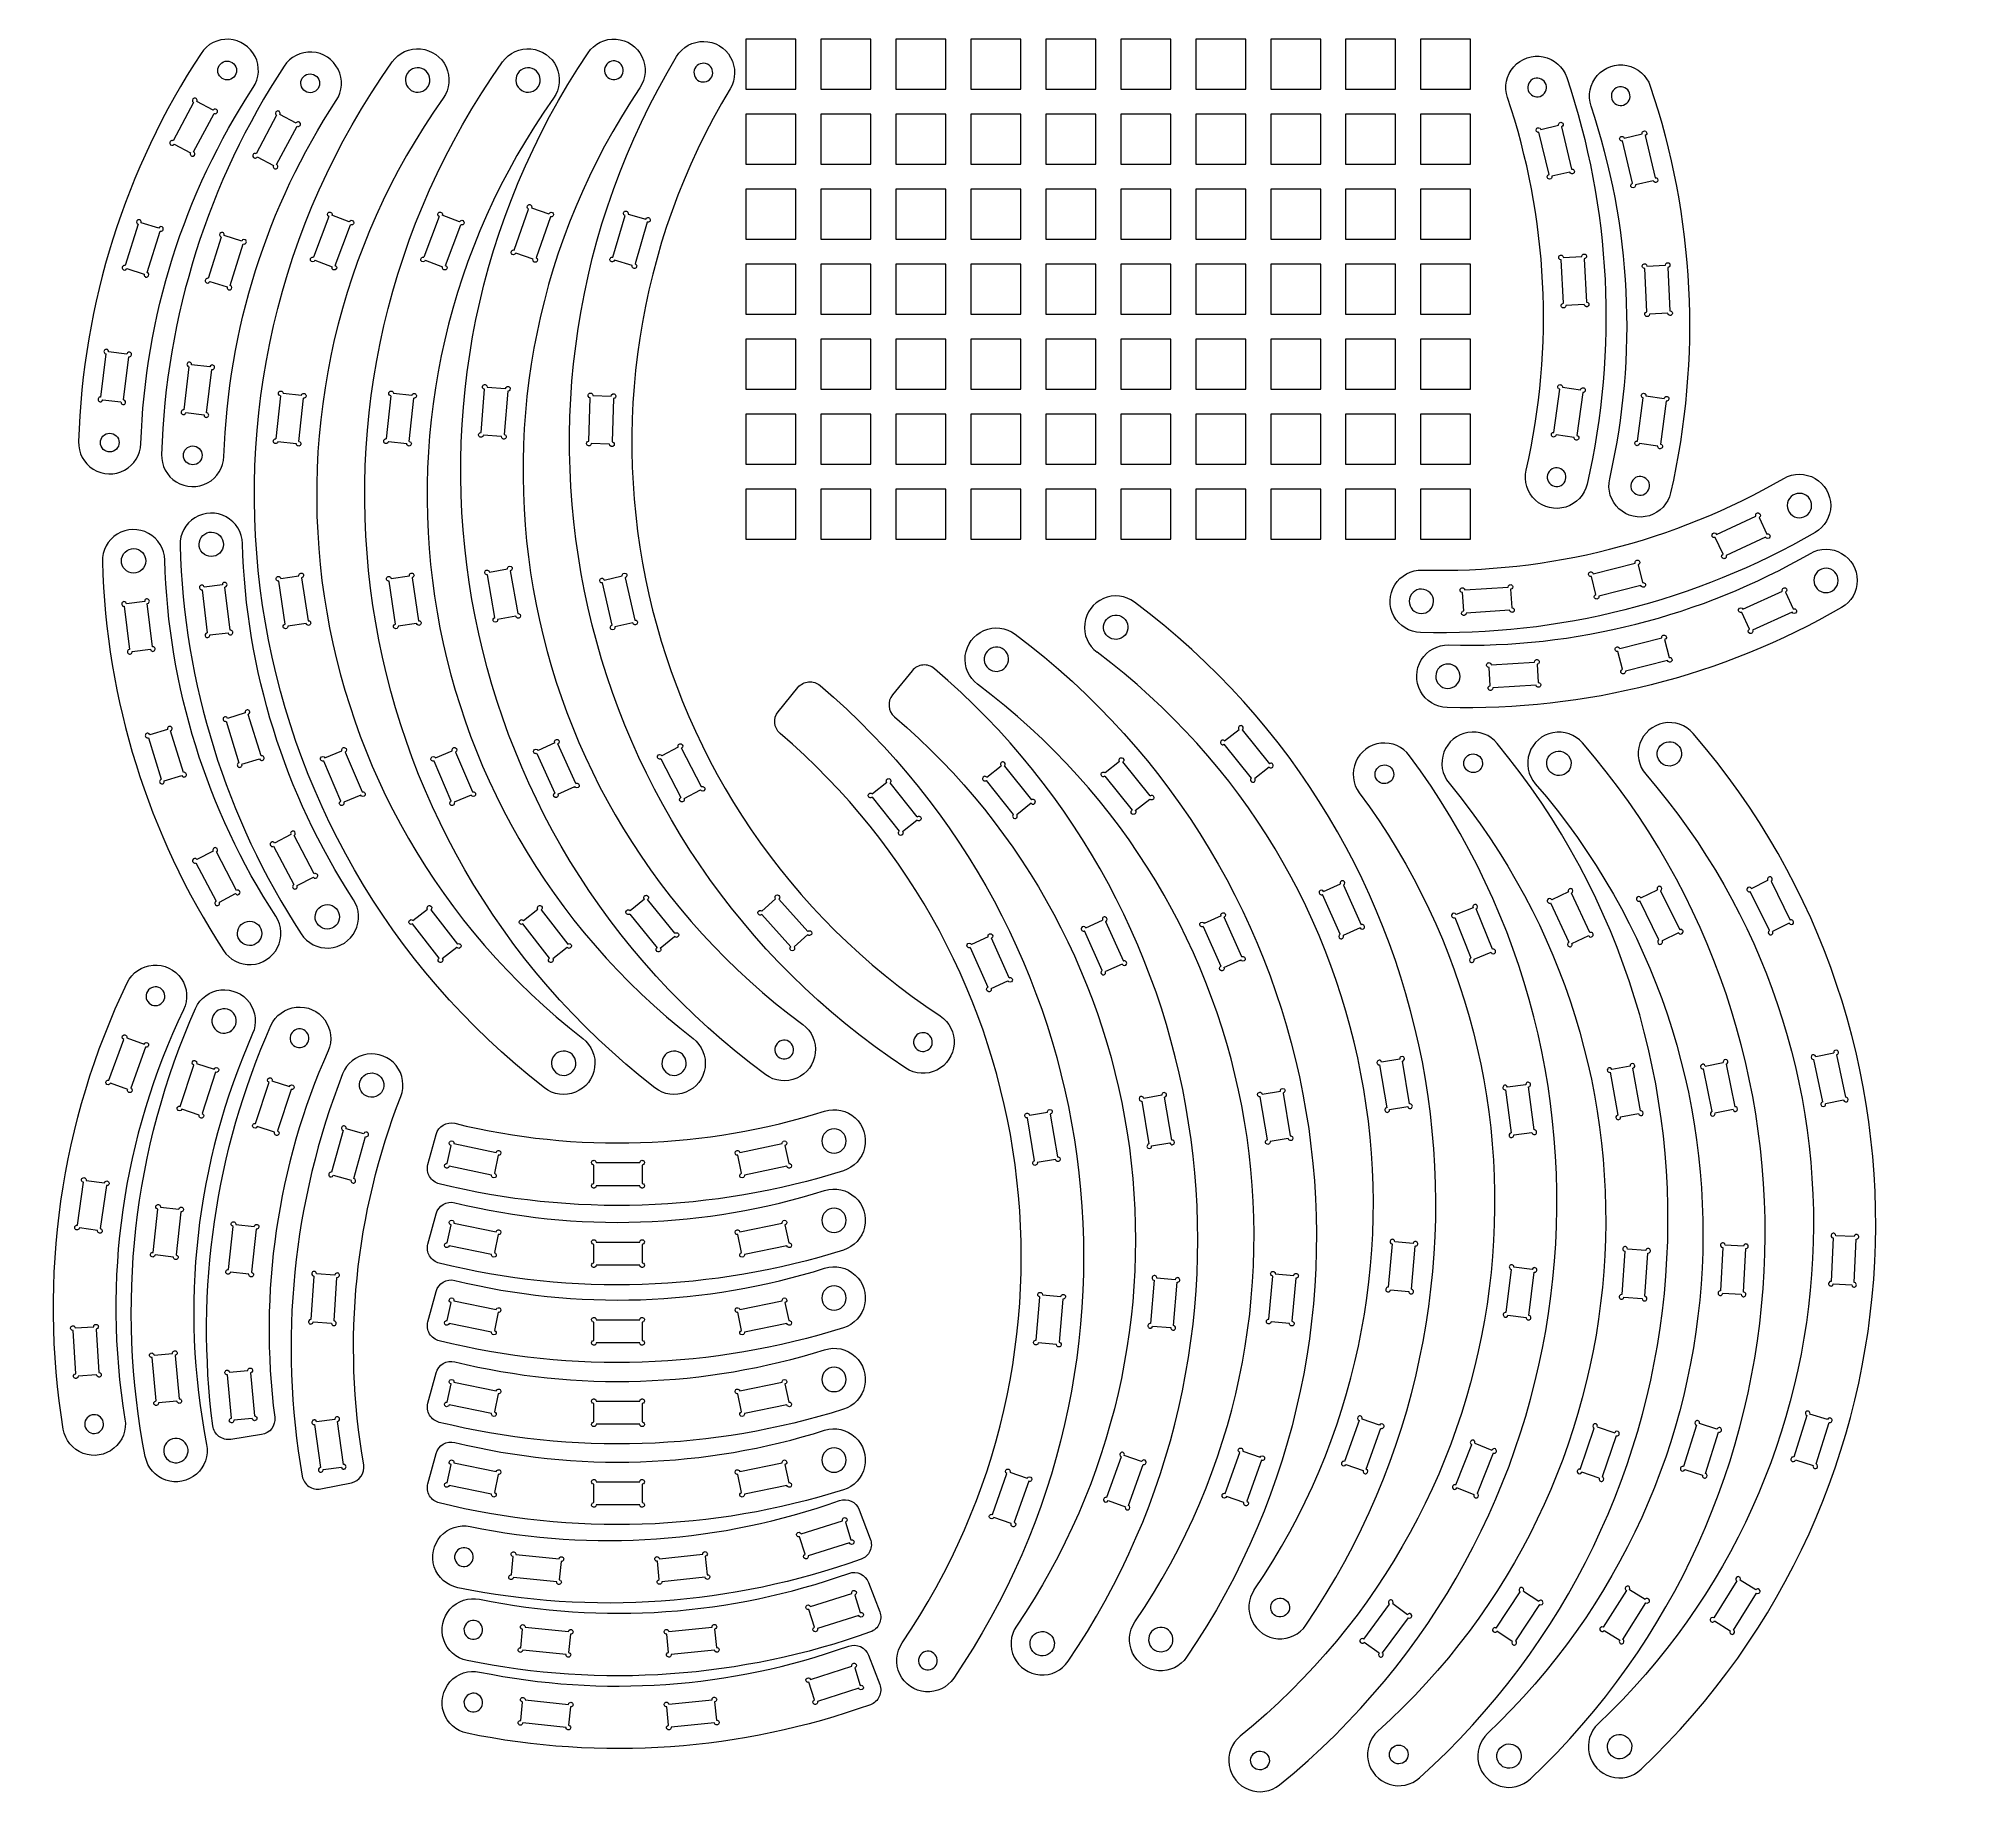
# Model space of a CAD drawing. Header units: millimetres. Extents: x -224 to 82, y -131 to 150.
import ezdxf

# ---------------------------------------------------------------- set-up
doc = ezdxf.new("R2010")
doc.units = ezdxf.units.MM
doc.header["$MEASUREMENT"] = 0
doc.layers.add('Ebene 1', color=7, linetype='Continuous')

msp = doc.modelspace()

# ---------------------------------------------------------------- linework, layer by layer
at = {"layer": 'Ebene 1', "color": 1, "lineweight": 9}
for points in [[(-111.2243, 141.9707), (-103.2243, 141.9707), (-103.2243, 149.9707), (-111.2243, 149.9707), (-111.2243, 141.9707)], [(-99.2243, 141.9707), (-91.2243, 141.9707), (-91.2243, 149.9707), (-99.2243, 149.9707), (-99.2243, 141.9707)], [(-87.2243, 141.9707), (-79.2243, 141.9707), (-79.2243, 149.9707), (-87.2243, 149.9707), (-87.2243, 141.9707)], [(-75.2243, 141.9707), (-67.2243, 141.9707), (-67.2243, 149.9707), (-75.2243, 149.9707), (-75.2243, 141.9707)], [(-63.2243, 141.9707), (-55.2243, 141.9707), (-55.2243, 149.9707), (-63.2243, 149.9707), (-63.2243, 141.9707)], [(-51.2243, 141.9707), (-43.2243, 141.9707), (-43.2243, 149.9707), (-51.2243, 149.9707), (-51.2243, 141.9707)], [(-39.2243, 141.9707), (-31.2243, 141.9707), (-31.2243, 149.9707), (-39.2243, 149.9707), (-39.2243, 141.9707)], [(-27.2243, 141.9707), (-19.2243, 141.9707), (-19.2243, 149.9707), (-27.2243, 149.9707), (-27.2243, 141.9707)], [(-15.2243, 141.9707), (-7.2243, 141.9707), (-7.2243, 149.9707), (-15.2243, 149.9707), (-15.2243, 141.9707)], [(-3.2243, 141.9707), (4.7757, 141.9707), (4.7757, 149.9707), (-3.2243, 149.9707), (-3.2243, 141.9707)], [(-111.2243, 129.9707), (-103.2243, 129.9707), (-103.2243, 137.9707), (-111.2243, 137.9707), (-111.2243, 129.9707)], [(-99.2243, 129.9707), (-91.2243, 129.9707), (-91.2243, 137.9707), (-99.2243, 137.9707), (-99.2243, 129.9707)], [(-87.2243, 129.9707), (-79.2243, 129.9707), (-79.2243, 137.9707), (-87.2243, 137.9707), (-87.2243, 129.9707)], [(-75.2243, 129.9707), (-67.2243, 129.9707), (-67.2243, 137.9707), (-75.2243, 137.9707), (-75.2243, 129.9707)], [(-63.2243, 129.9707), (-55.2243, 129.9707), (-55.2243, 137.9707), (-63.2243, 137.9707), (-63.2243, 129.9707)], [(-51.2243, 129.9707), (-43.2243, 129.9707), (-43.2243, 137.9707), (-51.2243, 137.9707), (-51.2243, 129.9707)], [(-39.2243, 129.9707), (-31.2243, 129.9707), (-31.2243, 137.9707), (-39.2243, 137.9707), (-39.2243, 129.9707)], [(-27.2243, 129.9707), (-19.2243, 129.9707), (-19.2243, 137.9707), (-27.2243, 137.9707), (-27.2243, 129.9707)], [(-15.2243, 129.9707), (-7.2243, 129.9707), (-7.2243, 137.9707), (-15.2243, 137.9707), (-15.2243, 129.9707)], [(-3.2243, 129.9707), (4.7757, 129.9707), (4.7757, 137.9707), (-3.2243, 137.9707), (-3.2243, 129.9707)], [(-111.2243, 117.9707), (-103.2243, 117.9707), (-103.2243, 125.9707), (-111.2243, 125.9707), (-111.2243, 117.9707)], [(-99.2243, 117.9707), (-91.2243, 117.9707), (-91.2243, 125.9707), (-99.2243, 125.9707), (-99.2243, 117.9707)], [(-87.2243, 117.9707), (-79.2243, 117.9707), (-79.2243, 125.9707), (-87.2243, 125.9707), (-87.2243, 117.9707)], [(-75.2243, 117.9707), (-67.2243, 117.9707), (-67.2243, 125.9707), (-75.2243, 125.9707), (-75.2243, 117.9707)], [(-63.2243, 117.9707), (-55.2243, 117.9707), (-55.2243, 125.9707), (-63.2243, 125.9707), (-63.2243, 117.9707)], [(-51.2243, 117.9707), (-43.2243, 117.9707), (-43.2243, 125.9707), (-51.2243, 125.9707), (-51.2243, 117.9707)], [(-39.2243, 117.9707), (-31.2243, 117.9707), (-31.2243, 125.9707), (-39.2243, 125.9707), (-39.2243, 117.9707)], [(-27.2243, 117.9707), (-19.2243, 117.9707), (-19.2243, 125.9707), (-27.2243, 125.9707), (-27.2243, 117.9707)], [(-15.2243, 117.9707), (-7.2243, 117.9707), (-7.2243, 125.9707), (-15.2243, 125.9707), (-15.2243, 117.9707)], [(-3.2243, 117.9707), (4.7757, 117.9707), (4.7757, 125.9707), (-3.2243, 125.9707), (-3.2243, 117.9707)], [(-111.2243, 105.9707), (-103.2243, 105.9707), (-103.2243, 113.9707), (-111.2243, 113.9707), (-111.2243, 105.9707)], [(-99.2243, 105.9707), (-91.2243, 105.9707), (-91.2243, 113.9707), (-99.2243, 113.9707), (-99.2243, 105.9707)], [(-87.2243, 105.9707), (-79.2243, 105.9707), (-79.2243, 113.9707), (-87.2243, 113.9707), (-87.2243, 105.9707)], [(-75.2243, 105.9707), (-67.2243, 105.9707), (-67.2243, 113.9707), (-75.2243, 113.9707), (-75.2243, 105.9707)], [(-63.2243, 105.9707), (-55.2243, 105.9707), (-55.2243, 113.9707), (-63.2243, 113.9707), (-63.2243, 105.9707)], [(-51.2243, 105.9707), (-43.2243, 105.9707), (-43.2243, 113.9707), (-51.2243, 113.9707), (-51.2243, 105.9707)], [(-39.2243, 105.9707), (-31.2243, 105.9707), (-31.2243, 113.9707), (-39.2243, 113.9707), (-39.2243, 105.9707)], [(-27.2243, 105.9707), (-19.2243, 105.9707), (-19.2243, 113.9707), (-27.2243, 113.9707), (-27.2243, 105.9707)], [(-15.2243, 105.9707), (-7.2243, 105.9707), (-7.2243, 113.9707), (-15.2243, 113.9707), (-15.2243, 105.9707)], [(-3.2243, 105.9707), (4.7757, 105.9707), (4.7757, 113.9707), (-3.2243, 113.9707), (-3.2243, 105.9707)], [(-111.2243, 93.9707), (-103.2243, 93.9707), (-103.2243, 101.9707), (-111.2243, 101.9707), (-111.2243, 93.9707)], [(-99.2243, 93.9707), (-91.2243, 93.9707), (-91.2243, 101.9707), (-99.2243, 101.9707), (-99.2243, 93.9707)], [(-87.2243, 93.9707), (-79.2243, 93.9707), (-79.2243, 101.9707), (-87.2243, 101.9707), (-87.2243, 93.9707)], [(-75.2243, 93.9707), (-67.2243, 93.9707), (-67.2243, 101.9707), (-75.2243, 101.9707), (-75.2243, 93.9707)], [(-63.2243, 93.9707), (-55.2243, 93.9707), (-55.2243, 101.9707), (-63.2243, 101.9707), (-63.2243, 93.9707)], [(-51.2243, 93.9707), (-43.2243, 93.9707), (-43.2243, 101.9707), (-51.2243, 101.9707), (-51.2243, 93.9707)], [(-39.2243, 93.9707), (-31.2243, 93.9707), (-31.2243, 101.9707), (-39.2243, 101.9707), (-39.2243, 93.9707)], [(-27.2243, 93.9707), (-19.2243, 93.9707), (-19.2243, 101.9707), (-27.2243, 101.9707), (-27.2243, 93.9707)], [(-15.2243, 93.9707), (-7.2243, 93.9707), (-7.2243, 101.9707), (-15.2243, 101.9707), (-15.2243, 93.9707)], [(-3.2243, 93.9707), (4.7757, 93.9707), (4.7757, 101.9707), (-3.2243, 101.9707), (-3.2243, 93.9707)], [(-111.2243, 81.9567), (-103.2243, 81.9567), (-103.2243, 89.9567), (-111.2243, 89.9567), (-111.2243, 81.9567)], [(-99.2243, 81.9567), (-91.2243, 81.9567), (-91.2243, 89.9567), (-99.2243, 89.9567), (-99.2243, 81.9567)], [(-87.2243, 81.9567), (-79.2243, 81.9567), (-79.2243, 89.9567), (-87.2243, 89.9567), (-87.2243, 81.9567)], [(-75.2243, 81.9567), (-67.2243, 81.9567), (-67.2243, 89.9567), (-75.2243, 89.9567), (-75.2243, 81.9567)], [(-63.2243, 81.9567), (-55.2243, 81.9567), (-55.2243, 89.9567), (-63.2243, 89.9567), (-63.2243, 81.9567)], [(-51.2243, 81.9567), (-43.2243, 81.9567), (-43.2243, 89.9567), (-51.2243, 89.9567), (-51.2243, 81.9567)], [(-39.2243, 81.9567), (-31.2243, 81.9567), (-31.2243, 89.9567), (-39.2243, 89.9567), (-39.2243, 81.9567)], [(-27.2243, 81.9567), (-19.2243, 81.9567), (-19.2243, 89.9567), (-27.2243, 89.9567), (-27.2243, 81.9567)], [(-15.2243, 81.9567), (-7.2243, 81.9567), (-7.2243, 89.9567), (-15.2243, 89.9567), (-15.2243, 81.9567)], [(-3.2243, 81.9567), (4.7757, 81.9567), (4.7757, 89.9567), (-3.2243, 89.9567), (-3.2243, 81.9567)], [(-111.2243, 69.9567), (-103.2243, 69.9567), (-103.2243, 77.9567), (-111.2243, 77.9567), (-111.2243, 69.9567)], [(-99.2243, 69.9567), (-91.2243, 69.9567), (-91.2243, 77.9567), (-99.2243, 77.9567), (-99.2243, 69.9567)], [(-87.2243, 69.9567), (-79.2243, 69.9567), (-79.2243, 77.9567), (-87.2243, 77.9567), (-87.2243, 69.9567)], [(-75.2243, 69.9567), (-67.2243, 69.9567), (-67.2243, 77.9567), (-75.2243, 77.9567), (-75.2243, 69.9567)], [(-63.2243, 69.9567), (-55.2243, 69.9567), (-55.2243, 77.9567), (-63.2243, 77.9567), (-63.2243, 69.9567)], [(-51.2243, 69.9567), (-43.2243, 69.9567), (-43.2243, 77.9567), (-51.2243, 77.9567), (-51.2243, 69.9567)], [(-39.2243, 69.9567), (-31.2243, 69.9567), (-31.2243, 77.9567), (-39.2243, 77.9567), (-39.2243, 69.9567)], [(-27.2243, 69.9567), (-19.2243, 69.9567), (-19.2243, 77.9567), (-27.2243, 77.9567), (-27.2243, 69.9567)], [(-15.2243, 69.9567), (-7.2243, 69.9567), (-7.2243, 77.9567), (-15.2243, 77.9567), (-15.2243, 69.9567)], [(-3.2243, 69.9567), (4.7757, 69.9567), (4.7757, 77.9567), (-3.2243, 77.9567), (-3.2243, 69.9567)]]:
    msp.add_lwpolyline(points, close=True, dxfattribs=at)
for points, knots in [([(-208.0611, 85.2459), (-208.1163, 83.4604), (-209.1199, 81.84), (-210.6938, 80.9952), (-210.6938, 80.9952), (-212.2677, 80.1503), (-214.1728, 80.2092), (-215.6914, 81.1499), (-215.6914, 81.1499), (-217.2101, 82.0904), (-218.1115, 83.7697), (-218.0562, 85.5552), (-218.0562, 85.5552), (-217.3729, 107.6714), (-210.5804, 129.1779), (-198.4421, 147.678), (-198.4421, 147.678), (-197.4621, 149.1715), (-195.7598, 150.0287), (-193.9763, 149.9268), (-193.9763, 149.9268), (-192.1929, 149.8249), (-190.5994, 148.7792), (-189.796, 147.1836), (-189.796, 147.1836), (-188.9926, 145.5882), (-189.1014, 143.6854), (-190.0814, 142.1919), (-190.0814, 142.1919), (-201.2121, 125.2273), (-207.4345, 105.5263), (-208.0611, 85.2459)], [0, 0, 0, 0, 0.11111111, 0.11111111, 0.11111111, 0.11111111, 0.22222222, 0.22222222, 0.22222222, 0.22222222, 0.33333333, 0.33333333, 0.33333333, 0.33333333, 0.44444444, 0.44444444, 0.44444444, 0.44444444, 0.55555556, 0.55555556, 0.55555556, 0.55555556, 0.66666667, 0.66666667, 0.66666667, 0.66666667, 0.77777778, 0.77777778, 0.77777778, 0.77777778, 1, 1, 1, 1]), ([(-143.4591, -17.8539), (-142.0477, -18.9488), (-140.1592, -19.2075), (-138.5053, -18.5327), (-138.5053, -18.5327), (-136.8515, -17.8577), (-135.6832, -16.3516), (-135.4408, -14.5819), (-135.4408, -14.5819), (-135.1982, -12.8121), (-135.9184, -11.0474), (-137.3298, -9.9525), (-137.3298, -9.9525), (-183.865, 26.1883), (-193.7592, 92.462), (-159.6826, 140.5292), (-159.6826, 140.5292), (-158.6503, 141.9871), (-158.4742, 143.8849), (-159.2207, 145.5079), (-159.2207, 145.5079), (-159.9671, 147.1308), (-161.5226, 148.2323), (-163.3013, 148.3973), (-163.3013, 148.3973), (-165.08, 148.5623), (-166.8116, 147.7658), (-167.8439, 146.3079), (-167.8439, 146.3079), (-204.9734, 93.9344), (-194.1632, 21.5247), (-143.4591, -17.8539)], [0, 0, 0, 0, 0.11111111, 0.11111111, 0.11111111, 0.11111111, 0.22222222, 0.22222222, 0.22222222, 0.22222222, 0.33333333, 0.33333333, 0.33333333, 0.33333333, 0.44444444, 0.44444444, 0.44444444, 0.44444444, 0.55555556, 0.55555556, 0.55555556, 0.55555556, 0.66666667, 0.66666667, 0.66666667, 0.66666667, 0.77777778, 0.77777778, 0.77777778, 0.77777778, 1, 1, 1, 1]), ([(-194.7711, 83.2013), (-194.8263, 81.4158), (-195.8299, 79.7954), (-197.4038, 78.9506), (-197.4038, 78.9506), (-198.9777, 78.1057), (-200.8828, 78.1646), (-202.4014, 79.1053), (-202.4014, 79.1053), (-203.9201, 80.0458), (-204.8215, 81.7251), (-204.7662, 83.5106), (-204.7662, 83.5106), (-204.0829, 105.6268), (-197.2904, 127.1333), (-185.1521, 145.6334), (-185.1521, 145.6334), (-184.1721, 147.1269), (-182.4698, 147.9841), (-180.6863, 147.8822), (-180.6863, 147.8822), (-178.9029, 147.7803), (-177.3094, 146.7346), (-176.506, 145.139), (-176.506, 145.139), (-175.7026, 143.5436), (-175.8114, 141.6408), (-176.7914, 140.1473), (-176.7914, 140.1473), (-187.9221, 123.1827), (-194.1445, 103.4817), (-194.7711, 83.2013)], [0, 0, 0, 0, 0.11111111, 0.11111111, 0.11111111, 0.11111111, 0.22222222, 0.22222222, 0.22222222, 0.22222222, 0.33333333, 0.33333333, 0.33333333, 0.33333333, 0.44444444, 0.44444444, 0.44444444, 0.44444444, 0.55555556, 0.55555556, 0.55555556, 0.55555556, 0.66666667, 0.66666667, 0.66666667, 0.66666667, 0.77777778, 0.77777778, 0.77777778, 0.77777778, 1, 1, 1, 1]), ([(-125.7919, -17.8539), (-124.3805, -18.9488), (-122.492, -19.2075), (-120.8381, -18.5327), (-120.8381, -18.5327), (-119.1843, -17.8577), (-118.016, -16.3516), (-117.7736, -14.5819), (-117.7736, -14.5819), (-117.531, -12.8121), (-118.2512, -11.0474), (-119.6626, -9.9525), (-119.6626, -9.9525), (-166.1978, 26.1883), (-176.092, 92.462), (-142.0154, 140.5292), (-142.0154, 140.5292), (-140.9831, 141.9871), (-140.807, 143.8849), (-141.5535, 145.5079), (-141.5535, 145.5079), (-142.2999, 147.1308), (-143.8554, 148.2323), (-145.6341, 148.3973), (-145.6341, 148.3973), (-147.4128, 148.5623), (-149.1444, 147.7658), (-150.1767, 146.3079), (-150.1767, 146.3079), (-187.3062, 93.9344), (-176.496, 21.5247), (-125.7919, -17.8539)], [0, 0, 0, 0, 0.11111111, 0.11111111, 0.11111111, 0.11111111, 0.22222222, 0.22222222, 0.22222222, 0.22222222, 0.33333333, 0.33333333, 0.33333333, 0.33333333, 0.44444444, 0.44444444, 0.44444444, 0.44444444, 0.55555556, 0.55555556, 0.55555556, 0.55555556, 0.66666667, 0.66666667, 0.66666667, 0.66666667, 0.77777778, 0.77777778, 0.77777778, 0.77777778, 1, 1, 1, 1]), ([(-128.199, 142.1832), (-127.2032, 143.6662), (-127.0741, 145.5678), (-127.8606, 147.1717), (-127.8606, 147.1717), (-128.6469, 148.7756), (-130.2293, 149.8382), (-132.0115, 149.9592), (-132.0115, 149.9592), (-133.7937, 150.08), (-135.5051, 149.241), (-136.501, 147.758), (-136.501, 147.758), (-172.3219, 94.4809), (-159.7214, 22.3612), (-108.0576, -15.7495), (-108.0576, -15.7495), (-106.6195, -16.8091), (-104.7253, -17.021), (-103.0885, -16.3054), (-103.0885, -16.3054), (-101.4518, -15.5897), (-100.3213, -14.0552), (-100.1227, -12.28), (-100.1227, -12.28), (-99.9242, -10.5046), (-100.6878, -8.7583), (-102.1259, -7.6987), (-102.1259, -7.6987), (-149.5419, 27.2784), (-161.0746, 93.2867), (-128.199, 142.1832)], [0, 0, 0, 0, 0.11111111, 0.11111111, 0.11111111, 0.11111111, 0.22222222, 0.22222222, 0.22222222, 0.22222222, 0.33333333, 0.33333333, 0.33333333, 0.33333333, 0.44444444, 0.44444444, 0.44444444, 0.44444444, 0.55555556, 0.55555556, 0.55555556, 0.55555556, 0.66666667, 0.66666667, 0.66666667, 0.66666667, 0.77777778, 0.77777778, 0.77777778, 0.77777778, 1, 1, 1, 1]), ([(-113.7561, 142.022), (-112.8366, 143.5535), (-112.8039, 145.4592), (-113.6705, 147.0213), (-113.6705, 147.0213), (-114.5371, 148.5833), (-116.1712, 149.5645), (-117.9572, 149.5951), (-117.9572, 149.5951), (-119.7433, 149.6256), (-121.41, 148.701), (-122.3295, 147.1696), (-122.3295, 147.1696), (-155.4084, 92.1479), (-139.1745, 20.7583), (-85.6482, -14.6891), (-85.6482, -14.6891), (-84.1583, -15.6746), (-82.2558, -15.7903), (-80.6574, -14.9928), (-80.6574, -14.9928), (-79.059, -14.1952), (-78.0076, -12.6055), (-77.8991, -10.8224), (-77.8991, -10.8224), (-77.7907, -9.0393), (-78.6417, -7.3339), (-80.1316, -6.3484), (-80.1316, -6.3484), (-129.2569, 26.1844), (-144.1151, 91.5245), (-113.7561, 142.022)], [0, 0, 0, 0, 0.11111111, 0.11111111, 0.11111111, 0.11111111, 0.22222222, 0.22222222, 0.22222222, 0.22222222, 0.33333333, 0.33333333, 0.33333333, 0.33333333, 0.44444444, 0.44444444, 0.44444444, 0.44444444, 0.55555556, 0.55555556, 0.55555556, 0.55555556, 0.66666667, 0.66666667, 0.66666667, 0.66666667, 0.77777778, 0.77777778, 0.77777778, 0.77777778, 1, 1, 1, 1]), ([(13.6687, 80.9849), (13.2703, 79.2436), (13.8311, 77.4219), (15.14, 76.2063), (15.14, 76.2063), (16.4488, 74.9906), (18.3069, 74.5655), (20.0141, 75.0912), (20.0141, 75.0912), (21.7214, 75.6168), (23.0184, 77.0133), (23.4168, 78.7547), (23.4168, 78.7547), (28.3526, 100.3239), (27.2238, 122.8493), (20.1624, 143.819), (20.1624, 143.819), (19.5922, 145.5119), (18.1622, 146.772), (16.411, 147.1247), (16.411, 147.1247), (14.6599, 147.4774), (12.8536, 146.869), (11.6726, 145.5288), (11.6726, 145.5288), (10.4916, 144.1886), (10.1153, 142.3201), (10.6855, 140.6272), (10.6855, 140.6272), (17.1607, 121.3981), (18.1948, 100.7637), (13.6687, 80.9849)], [0, 0, 0, 0, 0.11111111, 0.11111111, 0.11111111, 0.11111111, 0.22222222, 0.22222222, 0.22222222, 0.22222222, 0.33333333, 0.33333333, 0.33333333, 0.33333333, 0.44444444, 0.44444444, 0.44444444, 0.44444444, 0.55555556, 0.55555556, 0.55555556, 0.55555556, 0.66666667, 0.66666667, 0.66666667, 0.66666667, 0.77777778, 0.77777778, 0.77777778, 0.77777778, 1, 1, 1, 1]), ([(-195.4987, 144.0864), (-195.0301, 143.4033), (-194.0964, 143.2293), (-193.4132, 143.698), (-193.4132, 143.698), (-192.7301, 144.1666), (-192.5562, 145.1003), (-193.0248, 145.7834), (-193.0248, 145.7834), (-193.4934, 146.4666), (-194.4271, 146.6405), (-195.1102, 146.1719), (-195.1102, 146.1719), (-195.7934, 145.7032), (-195.9673, 144.7696), (-195.4987, 144.0864)], [0, 0, 0, 0, 0.2, 0.2, 0.2, 0.2, 0.4, 0.4, 0.4, 0.4, 0.6, 0.6, 0.6, 0.6, 1, 1, 1, 1]), ([(-182.2087, 142.0418), (-181.7401, 141.3587), (-180.8064, 141.1847), (-180.1232, 141.6534), (-180.1232, 141.6534), (-179.4401, 142.122), (-179.2662, 143.0557), (-179.7348, 143.7388), (-179.7348, 143.7388), (-180.2034, 144.422), (-181.1371, 144.5959), (-181.8202, 144.1273), (-181.8202, 144.1273), (-182.5034, 143.6586), (-182.6773, 142.725), (-182.2087, 142.0418)], [0, 0, 0, 0, 0.2, 0.2, 0.2, 0.2, 0.4, 0.4, 0.4, 0.4, 0.6, 0.6, 0.6, 0.6, 1, 1, 1, 1]), ([(-162.1015, 142.3982), (-162.665, 141.4805), (-163.8659, 141.1934), (-164.7836, 141.7569), (-164.7836, 141.7569), (-165.7014, 142.3204), (-165.9884, 143.5212), (-165.425, 144.4389), (-165.425, 144.4389), (-164.8614, 145.3567), (-163.6607, 145.6439), (-162.7429, 145.0803), (-162.7429, 145.0803), (-161.8252, 144.5168), (-161.5379, 143.316), (-162.1015, 142.3982)], [0, 0, 0, 0, 0.2, 0.2, 0.2, 0.2, 0.4, 0.4, 0.4, 0.4, 0.6, 0.6, 0.6, 0.6, 1, 1, 1, 1]), ([(-144.4343, 142.3982), (-144.9978, 141.4805), (-146.1987, 141.1934), (-147.1164, 141.7569), (-147.1164, 141.7569), (-148.0342, 142.3204), (-148.3212, 143.5212), (-147.7578, 144.4389), (-147.7578, 144.4389), (-147.1942, 145.3567), (-145.9935, 145.6439), (-145.0757, 145.0803), (-145.0757, 145.0803), (-144.158, 144.5168), (-143.8707, 143.316), (-144.4343, 142.3982)], [0, 0, 0, 0, 0.2, 0.2, 0.2, 0.2, 0.4, 0.4, 0.4, 0.4, 0.6, 0.6, 0.6, 0.6, 1, 1, 1, 1]), ([(-133.3168, 143.8238), (-133.9501, 144.3577), (-134.0308, 145.304), (-133.4968, 145.9375), (-133.4968, 145.9375), (-132.9628, 146.5708), (-132.0166, 146.6515), (-131.3831, 146.1175), (-131.3831, 146.1175), (-130.7498, 145.5835), (-130.6692, 144.6372), (-131.2031, 144.0038), (-131.2031, 144.0038), (-131.7371, 143.3704), (-132.6834, 143.2899), (-133.3168, 143.8238)], [0, 0, 0, 0, 0.2, 0.2, 0.2, 0.2, 0.4, 0.4, 0.4, 0.4, 0.6, 0.6, 0.6, 0.6, 1, 1, 1, 1]), ([(-118.9503, 143.4015), (-119.6099, 143.9027), (-119.7384, 144.8437), (-119.2371, 145.5034), (-119.2371, 145.5034), (-118.7359, 146.1629), (-117.7949, 146.2914), (-117.1352, 145.7901), (-117.1352, 145.7901), (-116.4757, 145.2889), (-116.3473, 144.3479), (-116.8485, 143.6883), (-116.8485, 143.6883), (-117.3497, 143.0286), (-118.2908, 142.9003), (-118.9503, 143.4015)], [0, 0, 0, 0, 0.2, 0.2, 0.2, 0.2, 0.4, 0.4, 0.4, 0.4, 0.6, 0.6, 0.6, 0.6, 1, 1, 1, 1]), ([(27.0435, 79.5996), (26.6451, 77.8583), (27.2059, 76.0367), (28.5148, 74.8211), (28.5148, 74.8211), (29.8236, 73.6054), (31.6817, 73.1803), (33.3889, 73.706), (33.3889, 73.706), (35.0962, 74.2316), (36.3932, 75.6281), (36.7916, 77.3695), (36.7916, 77.3695), (41.7274, 98.9386), (40.5986, 121.4641), (33.5372, 142.4338), (33.5372, 142.4338), (32.967, 144.1267), (31.537, 145.3868), (29.7859, 145.7395), (29.7859, 145.7395), (28.0347, 146.0922), (26.2285, 145.4838), (25.0474, 144.1435), (25.0474, 144.1435), (23.8664, 142.8033), (23.4901, 140.9349), (24.0603, 139.242), (24.0603, 139.242), (30.5355, 120.0129), (31.5696, 99.3785), (27.0435, 79.5996)], [0, 0, 0, 0, 0.11111111, 0.11111111, 0.11111111, 0.11111111, 0.22222222, 0.22222222, 0.22222222, 0.22222222, 0.33333333, 0.33333333, 0.33333333, 0.33333333, 0.44444444, 0.44444444, 0.44444444, 0.44444444, 0.55555556, 0.55555556, 0.55555556, 0.55555556, 0.66666667, 0.66666667, 0.66666667, 0.66666667, 0.77777778, 0.77777778, 0.77777778, 0.77777778, 1, 1, 1, 1]), ([(16.4058, 141.0892), (15.7796, 140.5469), (14.8323, 140.6149), (14.2899, 141.2412), (14.2899, 141.2412), (13.7476, 141.8674), (13.8157, 142.8147), (14.4419, 143.357), (14.4419, 143.357), (15.0682, 143.8994), (16.0155, 143.8313), (16.5578, 143.2051), (16.5578, 143.2051), (17.1001, 142.5788), (17.0321, 141.6316), (16.4058, 141.0892)], [0, 0, 0, 0, 0.2, 0.2, 0.2, 0.2, 0.4, 0.4, 0.4, 0.4, 0.6, 0.6, 0.6, 0.6, 1, 1, 1, 1]), ([(29.7806, 139.704), (29.1544, 139.1617), (28.2071, 139.2297), (27.6648, 139.856), (27.6648, 139.856), (27.1225, 140.4822), (27.1905, 141.4295), (27.8167, 141.9718), (27.8167, 141.9718), (28.443, 142.5142), (29.3903, 142.4461), (29.9326, 141.8199), (29.9326, 141.8199), (30.475, 141.1936), (30.4069, 140.2463), (29.7806, 139.704)], [0, 0, 0, 0, 0.2, 0.2, 0.2, 0.2, 0.4, 0.4, 0.4, 0.4, 0.6, 0.6, 0.6, 0.6, 1, 1, 1, 1]), ([(-199.631, 131.9358), (-199.4969, 131.8646), (-199.419, 131.7196), (-199.4335, 131.5685), (-199.4335, 131.5685), (-199.448, 131.4175), (-199.552, 131.29), (-199.6972, 131.2456), (-199.6972, 131.2456), (-199.8423, 131.2012), (-199.9999, 131.2486), (-200.0965, 131.3657), (-200.0965, 131.3657), (-200.1931, 131.4828), (-200.2094, 131.6469), (-200.1381, 131.781), (-200.1381, 131.781), (-200.1381, 131.781), (-202.7423, 133.1669), (-202.7423, 133.1669), (-202.7423, 133.1669), (-202.8135, 133.0329), (-202.9584, 132.955), (-203.1095, 132.9695), (-203.1095, 132.9695), (-203.2606, 132.9839), (-203.3881, 133.0881), (-203.4325, 133.2332), (-203.4325, 133.2332), (-203.4769, 133.3784), (-203.4295, 133.5359), (-203.3124, 133.6325), (-203.3124, 133.6325), (-203.1953, 133.729), (-203.0312, 133.7454), (-202.8971, 133.6741), (-202.8971, 133.6741), (-202.8971, 133.6741), (-199.6318, 139.8093), (-199.6318, 139.8093), (-199.6318, 139.8093), (-199.766, 139.8805), (-199.8438, 140.0255), (-199.8294, 140.1766), (-199.8294, 140.1766), (-199.8148, 140.3276), (-199.7107, 140.4551), (-199.5656, 140.4995), (-199.5656, 140.4995), (-199.4204, 140.5439), (-199.2629, 140.4965), (-199.1663, 140.3794), (-199.1663, 140.3794), (-199.0697, 140.2623), (-199.0535, 140.0982), (-199.1247, 139.9641), (-199.1247, 139.9641), (-199.1247, 139.9641), (-196.5205, 138.5782), (-196.5205, 138.5782), (-196.5205, 138.5782), (-196.4493, 138.7122), (-196.3044, 138.7901), (-196.1533, 138.7757), (-196.1533, 138.7757), (-196.0022, 138.7612), (-195.8747, 138.657), (-195.8304, 138.5119), (-195.8304, 138.5119), (-195.7859, 138.3668), (-195.8334, 138.2092), (-195.9504, 138.1127), (-195.9504, 138.1127), (-196.0675, 138.0161), (-196.2316, 137.9998), (-196.3657, 138.0711), (-196.3657, 138.0711), (-196.3657, 138.0711), (-199.631, 131.9358), (-199.631, 131.9358)], [0, 0, 0, 0, 0.04761905, 0.04761905, 0.04761905, 0.04761905, 0.0952381, 0.0952381, 0.0952381, 0.0952381, 0.14285714, 0.14285714, 0.14285714, 0.14285714, 0.19047619, 0.19047619, 0.19047619, 0.19047619, 0.23809524, 0.23809524, 0.23809524, 0.23809524, 0.28571429, 0.28571429, 0.28571429, 0.28571429, 0.33333333, 0.33333333, 0.33333333, 0.33333333, 0.38095238, 0.38095238, 0.38095238, 0.38095238, 0.42857143, 0.42857143, 0.42857143, 0.42857143, 0.47619048, 0.47619048, 0.47619048, 0.47619048, 0.52380952, 0.52380952, 0.52380952, 0.52380952, 0.57142857, 0.57142857, 0.57142857, 0.57142857, 0.61904762, 0.61904762, 0.61904762, 0.61904762, 0.66666667, 0.66666667, 0.66666667, 0.66666667, 0.71428571, 0.71428571, 0.71428571, 0.71428571, 0.76190476, 0.76190476, 0.76190476, 0.76190476, 0.80952381, 0.80952381, 0.80952381, 0.80952381, 0.85714286, 0.85714286, 0.85714286, 0.85714286, 0.9047619, 0.9047619, 0.9047619, 0.9047619, 1, 1, 1, 1]), ([(-186.341, 129.8912), (-186.2069, 129.82), (-186.129, 129.675), (-186.1435, 129.5239), (-186.1435, 129.5239), (-186.158, 129.3729), (-186.262, 129.2454), (-186.4072, 129.201), (-186.4072, 129.201), (-186.5523, 129.1566), (-186.7099, 129.204), (-186.8065, 129.3211), (-186.8065, 129.3211), (-186.9031, 129.4382), (-186.9194, 129.6023), (-186.8481, 129.7364), (-186.8481, 129.7364), (-186.8481, 129.7364), (-189.4523, 131.1223), (-189.4523, 131.1223), (-189.4523, 131.1223), (-189.5235, 130.9883), (-189.6684, 130.9104), (-189.8195, 130.9249), (-189.8195, 130.9249), (-189.9706, 130.9393), (-190.0981, 131.0435), (-190.1425, 131.1886), (-190.1425, 131.1886), (-190.1869, 131.3338), (-190.1395, 131.4913), (-190.0224, 131.5879), (-190.0224, 131.5879), (-189.9053, 131.6844), (-189.7412, 131.7008), (-189.6071, 131.6295), (-189.6071, 131.6295), (-189.6071, 131.6295), (-186.3418, 137.7647), (-186.3418, 137.7647), (-186.3418, 137.7647), (-186.476, 137.8359), (-186.5538, 137.9809), (-186.5394, 138.132), (-186.5394, 138.132), (-186.5248, 138.283), (-186.4207, 138.4105), (-186.2756, 138.4549), (-186.2756, 138.4549), (-186.1304, 138.4993), (-185.9729, 138.4519), (-185.8763, 138.3348), (-185.8763, 138.3348), (-185.7797, 138.2177), (-185.7635, 138.0536), (-185.8347, 137.9195), (-185.8347, 137.9195), (-185.8347, 137.9195), (-183.2305, 136.5336), (-183.2305, 136.5336), (-183.2305, 136.5336), (-183.1593, 136.6676), (-183.0144, 136.7455), (-182.8633, 136.7311), (-182.8633, 136.7311), (-182.7122, 136.7166), (-182.5847, 136.6124), (-182.5404, 136.4673), (-182.5404, 136.4673), (-182.4959, 136.3222), (-182.5434, 136.1646), (-182.6604, 136.0681), (-182.6604, 136.0681), (-182.7775, 135.9715), (-182.9416, 135.9552), (-183.0757, 136.0265), (-183.0757, 136.0265), (-183.0757, 136.0265), (-186.341, 129.8912), (-186.341, 129.8912)], [0, 0, 0, 0, 0.04761905, 0.04761905, 0.04761905, 0.04761905, 0.0952381, 0.0952381, 0.0952381, 0.0952381, 0.14285714, 0.14285714, 0.14285714, 0.14285714, 0.19047619, 0.19047619, 0.19047619, 0.19047619, 0.23809524, 0.23809524, 0.23809524, 0.23809524, 0.28571429, 0.28571429, 0.28571429, 0.28571429, 0.33333333, 0.33333333, 0.33333333, 0.33333333, 0.38095238, 0.38095238, 0.38095238, 0.38095238, 0.42857143, 0.42857143, 0.42857143, 0.42857143, 0.47619048, 0.47619048, 0.47619048, 0.47619048, 0.52380952, 0.52380952, 0.52380952, 0.52380952, 0.57142857, 0.57142857, 0.57142857, 0.57142857, 0.61904762, 0.61904762, 0.61904762, 0.61904762, 0.66666667, 0.66666667, 0.66666667, 0.66666667, 0.71428571, 0.71428571, 0.71428571, 0.71428571, 0.76190476, 0.76190476, 0.76190476, 0.76190476, 0.80952381, 0.80952381, 0.80952381, 0.80952381, 0.85714286, 0.85714286, 0.85714286, 0.85714286, 0.9047619, 0.9047619, 0.9047619, 0.9047619, 1, 1, 1, 1]), ([(17.3287, 128.2884), (17.1809, 128.2534), (17.0689, 128.1328), (17.0447, 127.983), (17.0447, 127.983), (17.0205, 127.8333), (17.0889, 127.6836), (17.2181, 127.6039), (17.2181, 127.6039), (17.3472, 127.5242), (17.5117, 127.5301), (17.6348, 127.619), (17.6348, 127.619), (17.7579, 127.7078), (17.8151, 127.8625), (17.7801, 128.0102), (17.7801, 128.0102), (17.7801, 128.0102), (20.6503, 128.692), (20.6503, 128.692), (20.6503, 128.692), (20.6853, 128.5444), (20.8058, 128.4323), (20.9556, 128.4081), (20.9556, 128.4081), (21.1054, 128.3838), (21.2551, 128.4523), (21.3348, 128.5815), (21.3348, 128.5815), (21.4144, 128.7107), (21.4085, 128.8751), (21.3196, 128.9982), (21.3196, 128.9982), (21.2308, 129.1212), (21.0761, 129.1785), (20.9284, 129.1435), (20.9284, 129.1435), (20.9284, 129.1435), (19.3221, 135.9053), (19.3221, 135.9053), (19.3221, 135.9053), (19.4698, 135.9403), (19.5819, 136.0609), (19.6061, 136.2107), (19.6061, 136.2107), (19.6302, 136.3605), (19.5618, 136.5102), (19.4326, 136.5899), (19.4326, 136.5899), (19.3034, 136.6696), (19.139, 136.6636), (19.016, 136.5747), (19.016, 136.5747), (18.8929, 136.4859), (18.8356, 136.3313), (18.8706, 136.1835), (18.8706, 136.1835), (18.8706, 136.1835), (16.0004, 135.5017), (16.0004, 135.5017), (16.0004, 135.5017), (15.9655, 135.6493), (15.845, 135.7614), (15.6952, 135.7856), (15.6952, 135.7856), (15.5453, 135.8099), (15.3957, 135.7414), (15.316, 135.6122), (15.316, 135.6122), (15.2362, 135.4831), (15.2423, 135.3186), (15.3311, 135.1956), (15.3311, 135.1956), (15.4199, 135.0725), (15.5746, 135.0152), (15.7223, 135.0502), (15.7223, 135.0502), (15.7223, 135.0502), (17.3287, 128.2884), (17.3287, 128.2884)], [0, 0, 0, 0, 0.04761905, 0.04761905, 0.04761905, 0.04761905, 0.0952381, 0.0952381, 0.0952381, 0.0952381, 0.14285714, 0.14285714, 0.14285714, 0.14285714, 0.19047619, 0.19047619, 0.19047619, 0.19047619, 0.23809524, 0.23809524, 0.23809524, 0.23809524, 0.28571429, 0.28571429, 0.28571429, 0.28571429, 0.33333333, 0.33333333, 0.33333333, 0.33333333, 0.38095238, 0.38095238, 0.38095238, 0.38095238, 0.42857143, 0.42857143, 0.42857143, 0.42857143, 0.47619048, 0.47619048, 0.47619048, 0.47619048, 0.52380952, 0.52380952, 0.52380952, 0.52380952, 0.57142857, 0.57142857, 0.57142857, 0.57142857, 0.61904762, 0.61904762, 0.61904762, 0.61904762, 0.66666667, 0.66666667, 0.66666667, 0.66666667, 0.71428571, 0.71428571, 0.71428571, 0.71428571, 0.76190476, 0.76190476, 0.76190476, 0.76190476, 0.80952381, 0.80952381, 0.80952381, 0.80952381, 0.85714286, 0.85714286, 0.85714286, 0.85714286, 0.9047619, 0.9047619, 0.9047619, 0.9047619, 1, 1, 1, 1]), ([(30.7035, 126.9031), (30.5557, 126.8682), (30.4437, 126.7476), (30.4195, 126.5978), (30.4195, 126.5978), (30.3953, 126.448), (30.4637, 126.2984), (30.5929, 126.2187), (30.5929, 126.2187), (30.7221, 126.139), (30.8865, 126.1449), (31.0096, 126.2338), (31.0096, 126.2338), (31.1327, 126.3226), (31.1899, 126.4772), (31.155, 126.625), (31.155, 126.625), (31.155, 126.625), (34.0251, 127.3068), (34.0251, 127.3068), (34.0251, 127.3068), (34.0601, 127.1592), (34.1806, 127.0471), (34.3304, 127.0228), (34.3304, 127.0228), (34.4802, 126.9986), (34.6299, 127.0671), (34.7096, 127.1963), (34.7096, 127.1963), (34.7893, 127.3255), (34.7833, 127.4899), (34.6944, 127.613), (34.6944, 127.613), (34.6056, 127.736), (34.451, 127.7933), (34.3033, 127.7583), (34.3033, 127.7583), (34.3033, 127.7583), (32.6969, 134.5201), (32.6969, 134.5201), (32.6969, 134.5201), (32.8446, 134.5551), (32.9567, 134.6756), (32.9809, 134.8255), (32.9809, 134.8255), (33.0051, 134.9752), (32.9366, 135.125), (32.8074, 135.2047), (32.8074, 135.2047), (32.6782, 135.2843), (32.5138, 135.2783), (32.3908, 135.1895), (32.3908, 135.1895), (32.2677, 135.1006), (32.2104, 134.946), (32.2454, 134.7983), (32.2454, 134.7983), (32.2454, 134.7983), (29.3753, 134.1165), (29.3753, 134.1165), (29.3753, 134.1165), (29.3403, 134.2641), (29.2198, 134.3762), (29.07, 134.4004), (29.07, 134.4004), (28.9201, 134.4247), (28.7705, 134.3561), (28.6908, 134.227), (28.6908, 134.227), (28.611, 134.0978), (28.6171, 133.9334), (28.7059, 133.8104), (28.7059, 133.8104), (28.7947, 133.6873), (28.9494, 133.63), (29.0971, 133.665), (29.0971, 133.665), (29.0971, 133.665), (30.7035, 126.9031), (30.7035, 126.9031)], [0, 0, 0, 0, 0.04761905, 0.04761905, 0.04761905, 0.04761905, 0.0952381, 0.0952381, 0.0952381, 0.0952381, 0.14285714, 0.14285714, 0.14285714, 0.14285714, 0.19047619, 0.19047619, 0.19047619, 0.19047619, 0.23809524, 0.23809524, 0.23809524, 0.23809524, 0.28571429, 0.28571429, 0.28571429, 0.28571429, 0.33333333, 0.33333333, 0.33333333, 0.33333333, 0.38095238, 0.38095238, 0.38095238, 0.38095238, 0.42857143, 0.42857143, 0.42857143, 0.42857143, 0.47619048, 0.47619048, 0.47619048, 0.47619048, 0.52380952, 0.52380952, 0.52380952, 0.52380952, 0.57142857, 0.57142857, 0.57142857, 0.57142857, 0.61904762, 0.61904762, 0.61904762, 0.61904762, 0.66666667, 0.66666667, 0.66666667, 0.66666667, 0.71428571, 0.71428571, 0.71428571, 0.71428571, 0.76190476, 0.76190476, 0.76190476, 0.76190476, 0.80952381, 0.80952381, 0.80952381, 0.80952381, 0.85714286, 0.85714286, 0.85714286, 0.85714286, 0.9047619, 0.9047619, 0.9047619, 0.9047619, 1, 1, 1, 1]), ([(-142.5218, 121.5349), (-142.3786, 121.4846), (-142.2192, 121.5255), (-142.118, 121.6386), (-142.118, 121.6386), (-142.0168, 121.7517), (-141.9936, 121.9146), (-142.0594, 122.0514), (-142.0594, 122.0514), (-142.1251, 122.1882), (-142.2668, 122.2719), (-142.4183, 122.2635), (-142.4183, 122.2635), (-142.5698, 122.2552), (-142.7015, 122.1559), (-142.7518, 122.0127), (-142.7518, 122.0127), (-142.7518, 122.0127), (-145.536, 122.9876), (-145.536, 122.9876), (-145.536, 122.9876), (-145.4858, 123.1308), (-145.5268, 123.2902), (-145.6399, 123.3914), (-145.6399, 123.3914), (-145.7529, 123.4927), (-145.9159, 123.5158), (-146.0527, 123.4501), (-146.0527, 123.4501), (-146.1894, 123.3844), (-146.2732, 123.2427), (-146.2648, 123.0911), (-146.2648, 123.0911), (-146.2564, 122.9396), (-146.1571, 122.8079), (-146.0138, 122.7576), (-146.0138, 122.7576), (-146.0138, 122.7576), (-148.3108, 116.1982), (-148.3108, 116.1982), (-148.3108, 116.1982), (-148.454, 116.2485), (-148.6134, 116.2074), (-148.7146, 116.0943), (-148.7146, 116.0943), (-148.8158, 115.9812), (-148.839, 115.8183), (-148.7733, 115.6816), (-148.7733, 115.6816), (-148.7075, 115.5448), (-148.5659, 115.4611), (-148.4143, 115.4694), (-148.4143, 115.4694), (-148.2628, 115.4778), (-148.131, 115.5771), (-148.0808, 115.7202), (-148.0808, 115.7202), (-148.0808, 115.7202), (-145.2966, 114.7453), (-145.2966, 114.7453), (-145.2966, 114.7453), (-145.3468, 114.6021), (-145.3058, 114.4428), (-145.1928, 114.3416), (-145.1928, 114.3416), (-145.0797, 114.2404), (-144.9168, 114.2172), (-144.78, 114.2829), (-144.78, 114.2829), (-144.6432, 114.3486), (-144.5594, 114.4903), (-144.5678, 114.6418), (-144.5678, 114.6418), (-144.5762, 114.7934), (-144.6755, 114.9251), (-144.8187, 114.9754), (-144.8187, 114.9754), (-144.8187, 114.9754), (-142.5218, 121.5349), (-142.5218, 121.5349)], [0, 0, 0, 0, 0.04761905, 0.04761905, 0.04761905, 0.04761905, 0.0952381, 0.0952381, 0.0952381, 0.0952381, 0.14285714, 0.14285714, 0.14285714, 0.14285714, 0.19047619, 0.19047619, 0.19047619, 0.19047619, 0.23809524, 0.23809524, 0.23809524, 0.23809524, 0.28571429, 0.28571429, 0.28571429, 0.28571429, 0.33333333, 0.33333333, 0.33333333, 0.33333333, 0.38095238, 0.38095238, 0.38095238, 0.38095238, 0.42857143, 0.42857143, 0.42857143, 0.42857143, 0.47619048, 0.47619048, 0.47619048, 0.47619048, 0.52380952, 0.52380952, 0.52380952, 0.52380952, 0.57142857, 0.57142857, 0.57142857, 0.57142857, 0.61904762, 0.61904762, 0.61904762, 0.61904762, 0.66666667, 0.66666667, 0.66666667, 0.66666667, 0.71428571, 0.71428571, 0.71428571, 0.71428571, 0.76190476, 0.76190476, 0.76190476, 0.76190476, 0.80952381, 0.80952381, 0.80952381, 0.80952381, 0.85714286, 0.85714286, 0.85714286, 0.85714286, 0.9047619, 0.9047619, 0.9047619, 0.9047619, 1, 1, 1, 1]), ([(-210.3432, 113.2405), (-210.3888, 113.0957), (-210.5172, 112.9927), (-210.6683, 112.9794), (-210.6683, 112.9794), (-210.8195, 112.9661), (-210.9638, 113.0453), (-211.0339, 113.1798), (-211.0339, 113.1798), (-211.1041, 113.3144), (-211.0862, 113.478), (-210.9887, 113.5943), (-210.9887, 113.5943), (-210.8911, 113.7106), (-210.7327, 113.7566), (-210.588, 113.7109), (-210.588, 113.7109), (-210.588, 113.7109), (-208.4954, 120.3385), (-208.4954, 120.3385), (-208.4954, 120.3385), (-208.6402, 120.3841), (-208.7433, 120.5124), (-208.7565, 120.6635), (-208.7565, 120.6635), (-208.7697, 120.8147), (-208.6906, 120.959), (-208.556, 121.0291), (-208.556, 121.0291), (-208.4214, 121.0993), (-208.2578, 121.0814), (-208.1415, 120.9839), (-208.1415, 120.9839), (-208.0253, 120.8863), (-207.9793, 120.7279), (-208.0249, 120.5832), (-208.0249, 120.5832), (-208.0249, 120.5832), (-205.2118, 119.695), (-205.2118, 119.695), (-205.2118, 119.695), (-205.1662, 119.8397), (-205.0379, 119.9427), (-204.8867, 119.956), (-204.8867, 119.956), (-204.7355, 119.9692), (-204.5912, 119.8902), (-204.5211, 119.7555), (-204.5211, 119.7555), (-204.451, 119.621), (-204.4689, 119.4574), (-204.5664, 119.3411), (-204.5664, 119.3411), (-204.6639, 119.2248), (-204.8223, 119.1789), (-204.9671, 119.2245), (-204.9671, 119.2245), (-204.9671, 119.2245), (-207.0596, 112.5969), (-207.0596, 112.5969), (-207.0596, 112.5969), (-206.9149, 112.5513), (-206.8118, 112.423), (-206.7985, 112.2718), (-206.7985, 112.2718), (-206.7853, 112.1207), (-206.8644, 111.9763), (-206.999, 111.9063), (-206.999, 111.9063), (-207.1337, 111.8361), (-207.2973, 111.854), (-207.4135, 111.9516), (-207.4135, 111.9516), (-207.5298, 112.0491), (-207.5758, 112.2075), (-207.5302, 112.3523), (-207.5302, 112.3523), (-207.5302, 112.3523), (-210.3432, 113.2405), (-210.3432, 113.2405)], [0, 0, 0, 0, 0.04761905, 0.04761905, 0.04761905, 0.04761905, 0.0952381, 0.0952381, 0.0952381, 0.0952381, 0.14285714, 0.14285714, 0.14285714, 0.14285714, 0.19047619, 0.19047619, 0.19047619, 0.19047619, 0.23809524, 0.23809524, 0.23809524, 0.23809524, 0.28571429, 0.28571429, 0.28571429, 0.28571429, 0.33333333, 0.33333333, 0.33333333, 0.33333333, 0.38095238, 0.38095238, 0.38095238, 0.38095238, 0.42857143, 0.42857143, 0.42857143, 0.42857143, 0.47619048, 0.47619048, 0.47619048, 0.47619048, 0.52380952, 0.52380952, 0.52380952, 0.52380952, 0.57142857, 0.57142857, 0.57142857, 0.57142857, 0.61904762, 0.61904762, 0.61904762, 0.61904762, 0.66666667, 0.66666667, 0.66666667, 0.66666667, 0.71428571, 0.71428571, 0.71428571, 0.71428571, 0.76190476, 0.76190476, 0.76190476, 0.76190476, 0.80952381, 0.80952381, 0.80952381, 0.80952381, 0.85714286, 0.85714286, 0.85714286, 0.85714286, 0.9047619, 0.9047619, 0.9047619, 0.9047619, 1, 1, 1, 1]), ([(-177.9732, 121.5508), (-178.115, 121.6045), (-178.2105, 121.7384), (-178.2153, 121.89), (-178.2153, 121.89), (-178.22, 122.0415), (-178.1329, 122.1811), (-177.9947, 122.2435), (-177.9947, 122.2435), (-177.8564, 122.3059), (-177.6942, 122.2788), (-177.5837, 122.1749), (-177.5837, 122.1749), (-177.4732, 122.071), (-177.4361, 121.9108), (-177.4898, 121.769)], [0, 0, 0, 0, 0.2, 0.2, 0.2, 0.2, 0.4, 0.4, 0.4, 0.4, 0.6, 0.6, 0.6, 0.6, 1, 1, 1, 1]), ([(-174.7305, 120.7253), (-174.6768, 120.8672), (-174.543, 120.9628), (-174.3914, 120.9675), (-174.3914, 120.9675), (-174.2398, 120.9722), (-174.1003, 120.8851), (-174.0379, 120.7469), (-174.0379, 120.7469), (-173.9755, 120.6087), (-174.0026, 120.4465), (-174.1065, 120.336), (-174.1065, 120.336), (-174.2103, 120.2254), (-174.3705, 120.1883), (-174.5123, 120.242)], [0, 0, 0, 0, 0.2, 0.2, 0.2, 0.2, 0.4, 0.4, 0.4, 0.4, 0.6, 0.6, 0.6, 0.6, 1, 1, 1, 1]), ([(-160.306, 121.5508), (-160.4478, 121.6045), (-160.5433, 121.7384), (-160.5481, 121.89), (-160.5481, 121.89), (-160.5528, 122.0415), (-160.4657, 122.1811), (-160.3275, 122.2435), (-160.3275, 122.2435), (-160.1892, 122.3059), (-160.027, 122.2788), (-159.9165, 122.1749), (-159.9165, 122.1749), (-159.806, 122.071), (-159.7689, 121.9108), (-159.8226, 121.769)], [0, 0, 0, 0, 0.2, 0.2, 0.2, 0.2, 0.4, 0.4, 0.4, 0.4, 0.6, 0.6, 0.6, 0.6, 1, 1, 1, 1]), ([(-157.0633, 120.7253), (-157.0096, 120.8672), (-156.8758, 120.9628), (-156.7242, 120.9675), (-156.7242, 120.9675), (-156.5726, 120.9722), (-156.4331, 120.8851), (-156.3707, 120.7469), (-156.3707, 120.7469), (-156.3083, 120.6087), (-156.3354, 120.4465), (-156.4393, 120.336), (-156.4393, 120.336), (-156.5431, 120.2254), (-156.7033, 120.1883), (-156.8451, 120.242)], [0, 0, 0, 0, 0.2, 0.2, 0.2, 0.2, 0.4, 0.4, 0.4, 0.4, 0.6, 0.6, 0.6, 0.6, 1, 1, 1, 1]), ([(-127.0156, 120.6753), (-126.8701, 120.6323), (-126.7129, 120.6813), (-126.6176, 120.7994), (-126.6176, 120.7994), (-126.5222, 120.9174), (-126.5073, 121.0813), (-126.5799, 121.2146), (-126.5799, 121.2146), (-126.6525, 121.3479), (-126.7982, 121.4244), (-126.9491, 121.4083), (-126.9491, 121.4083), (-127.1, 121.3923), (-127.2265, 121.2865), (-127.2695, 121.1409), (-127.2695, 121.1409), (-127.2695, 121.1409), (-130.0995, 121.9737), (-130.0995, 121.9737), (-130.0995, 121.9737), (-130.0566, 122.1193), (-130.1056, 122.2763), (-130.2237, 122.3717), (-130.2237, 122.3717), (-130.3417, 122.4672), (-130.5056, 122.482), (-130.6389, 122.4094), (-130.6389, 122.4094), (-130.7721, 122.3368), (-130.8486, 122.1911), (-130.8326, 122.0401), (-130.8326, 122.0401), (-130.8165, 121.8893), (-130.7107, 121.7628), (-130.5651, 121.7198), (-130.5651, 121.7198), (-130.5651, 121.7198), (-132.5271, 115.0525), (-132.5271, 115.0525), (-132.5271, 115.0525), (-132.6727, 115.0955), (-132.8298, 115.0464), (-132.9252, 114.9284), (-132.9252, 114.9284), (-133.0205, 114.8103), (-133.0354, 114.6464), (-132.9629, 114.5132), (-132.9629, 114.5132), (-132.8903, 114.3799), (-132.7446, 114.3034), (-132.5936, 114.3195), (-132.5936, 114.3195), (-132.4428, 114.3355), (-132.3161, 114.4413), (-132.2732, 114.5868), (-132.2732, 114.5868), (-132.2732, 114.5868), (-129.4432, 113.7541), (-129.4432, 113.7541), (-129.4432, 113.7541), (-129.4862, 113.6085), (-129.4372, 113.4515), (-129.3191, 113.3561), (-129.3191, 113.3561), (-129.2011, 113.2607), (-129.0372, 113.2458), (-128.9039, 113.3184), (-128.9039, 113.3184), (-128.7706, 113.3909), (-128.6941, 113.5366), (-128.7102, 113.6876), (-128.7102, 113.6876), (-128.7263, 113.8385), (-128.8321, 113.965), (-128.9776, 114.008), (-128.9776, 114.008), (-128.9776, 114.008), (-127.0156, 120.6753), (-127.0156, 120.6753)], [0, 0, 0, 0, 0.04761905, 0.04761905, 0.04761905, 0.04761905, 0.0952381, 0.0952381, 0.0952381, 0.0952381, 0.14285714, 0.14285714, 0.14285714, 0.14285714, 0.19047619, 0.19047619, 0.19047619, 0.19047619, 0.23809524, 0.23809524, 0.23809524, 0.23809524, 0.28571429, 0.28571429, 0.28571429, 0.28571429, 0.33333333, 0.33333333, 0.33333333, 0.33333333, 0.38095238, 0.38095238, 0.38095238, 0.38095238, 0.42857143, 0.42857143, 0.42857143, 0.42857143, 0.47619048, 0.47619048, 0.47619048, 0.47619048, 0.52380952, 0.52380952, 0.52380952, 0.52380952, 0.57142857, 0.57142857, 0.57142857, 0.57142857, 0.61904762, 0.61904762, 0.61904762, 0.61904762, 0.66666667, 0.66666667, 0.66666667, 0.66666667, 0.71428571, 0.71428571, 0.71428571, 0.71428571, 0.76190476, 0.76190476, 0.76190476, 0.76190476, 0.80952381, 0.80952381, 0.80952381, 0.80952381, 0.85714286, 0.85714286, 0.85714286, 0.85714286, 0.9047619, 0.9047619, 0.9047619, 0.9047619, 1, 1, 1, 1]), ([(-197.0532, 111.1959), (-197.0988, 111.0511), (-197.2272, 110.9481), (-197.3783, 110.9348), (-197.3783, 110.9348), (-197.5295, 110.9215), (-197.6738, 111.0007), (-197.7439, 111.1352), (-197.7439, 111.1352), (-197.8141, 111.2698), (-197.7962, 111.4334), (-197.6987, 111.5497), (-197.6987, 111.5497), (-197.6011, 111.666), (-197.4427, 111.712), (-197.298, 111.6663), (-197.298, 111.6663), (-197.298, 111.6663), (-195.2054, 118.2939), (-195.2054, 118.2939), (-195.2054, 118.2939), (-195.3502, 118.3395), (-195.4533, 118.4678), (-195.4665, 118.6189), (-195.4665, 118.6189), (-195.4797, 118.7701), (-195.4006, 118.9144), (-195.266, 118.9845), (-195.266, 118.9845), (-195.1314, 119.0547), (-194.9678, 119.0368), (-194.8515, 118.9393), (-194.8515, 118.9393), (-194.7353, 118.8417), (-194.6893, 118.6833), (-194.7349, 118.5386), (-194.7349, 118.5386), (-194.7349, 118.5386), (-191.9218, 117.6504), (-191.9218, 117.6504), (-191.9218, 117.6504), (-191.8762, 117.7951), (-191.7479, 117.8981), (-191.5967, 117.9114), (-191.5967, 117.9114), (-191.4455, 117.9246), (-191.3012, 117.8456), (-191.2311, 117.7109), (-191.2311, 117.7109), (-191.161, 117.5764), (-191.1789, 117.4128), (-191.2764, 117.2965), (-191.2764, 117.2965), (-191.3739, 117.1802), (-191.5323, 117.1343), (-191.6771, 117.1799), (-191.6771, 117.1799), (-191.6771, 117.1799), (-193.7696, 110.5523), (-193.7696, 110.5523), (-193.7696, 110.5523), (-193.6249, 110.5067), (-193.5218, 110.3784), (-193.5085, 110.2272), (-193.5085, 110.2272), (-193.4953, 110.0761), (-193.5744, 109.9317), (-193.709, 109.8617), (-193.709, 109.8617), (-193.8437, 109.7915), (-194.0073, 109.8094), (-194.1235, 109.907), (-194.1235, 109.907), (-194.2398, 110.0045), (-194.2858, 110.1629), (-194.2402, 110.3077), (-194.2402, 110.3077), (-194.2402, 110.3077), (-197.0532, 111.1959), (-197.0532, 111.1959)], [0, 0, 0, 0, 0.04761905, 0.04761905, 0.04761905, 0.04761905, 0.0952381, 0.0952381, 0.0952381, 0.0952381, 0.14285714, 0.14285714, 0.14285714, 0.14285714, 0.19047619, 0.19047619, 0.19047619, 0.19047619, 0.23809524, 0.23809524, 0.23809524, 0.23809524, 0.28571429, 0.28571429, 0.28571429, 0.28571429, 0.33333333, 0.33333333, 0.33333333, 0.33333333, 0.38095238, 0.38095238, 0.38095238, 0.38095238, 0.42857143, 0.42857143, 0.42857143, 0.42857143, 0.47619048, 0.47619048, 0.47619048, 0.47619048, 0.52380952, 0.52380952, 0.52380952, 0.52380952, 0.57142857, 0.57142857, 0.57142857, 0.57142857, 0.61904762, 0.61904762, 0.61904762, 0.61904762, 0.66666667, 0.66666667, 0.66666667, 0.66666667, 0.71428571, 0.71428571, 0.71428571, 0.71428571, 0.76190476, 0.76190476, 0.76190476, 0.76190476, 0.80952381, 0.80952381, 0.80952381, 0.80952381, 0.85714286, 0.85714286, 0.85714286, 0.85714286, 0.9047619, 0.9047619, 0.9047619, 0.9047619, 1, 1, 1, 1]), ([(-180.2137, 114.5669), (-180.2673, 114.425), (-180.4012, 114.3295), (-180.5528, 114.3248), (-180.5528, 114.3248), (-180.7044, 114.32), (-180.8439, 114.407), (-180.9062, 114.5453), (-180.9062, 114.5453), (-180.9686, 114.6836), (-180.9416, 114.8458), (-180.8377, 114.9563), (-180.8377, 114.9563), (-180.7338, 115.0669), (-180.5737, 115.104), (-180.4318, 115.0503)], [0, 0, 0, 0, 0.2, 0.2, 0.2, 0.2, 0.4, 0.4, 0.4, 0.4, 0.6, 0.6, 0.6, 0.6, 1, 1, 1, 1]), ([(-176.9711, 113.7414), (-176.8292, 113.6877), (-176.7336, 113.5539), (-176.7289, 113.4023), (-176.7289, 113.4023), (-176.7241, 113.2507), (-176.8112, 113.1112), (-176.9495, 113.0488), (-176.9495, 113.0488), (-177.0878, 112.9864), (-177.25, 113.0135), (-177.3605, 113.1174), (-177.3605, 113.1174), (-177.4711, 113.2212), (-177.5081, 113.3815), (-177.4545, 113.5233)], [0, 0, 0, 0, 0.2, 0.2, 0.2, 0.2, 0.4, 0.4, 0.4, 0.4, 0.6, 0.6, 0.6, 0.6, 1, 1, 1, 1]), ([(-162.5465, 114.5669), (-162.6001, 114.425), (-162.734, 114.3295), (-162.8856, 114.3248), (-162.8856, 114.3248), (-163.0372, 114.32), (-163.1767, 114.407), (-163.239, 114.5453), (-163.239, 114.5453), (-163.3014, 114.6836), (-163.2744, 114.8458), (-163.1705, 114.9563), (-163.1705, 114.9563), (-163.0666, 115.0669), (-162.9065, 115.104), (-162.7646, 115.0503)], [0, 0, 0, 0, 0.2, 0.2, 0.2, 0.2, 0.4, 0.4, 0.4, 0.4, 0.6, 0.6, 0.6, 0.6, 1, 1, 1, 1]), ([(-159.3039, 113.7414), (-159.162, 113.6877), (-159.0664, 113.5539), (-159.0617, 113.4023), (-159.0617, 113.4023), (-159.0569, 113.2507), (-159.144, 113.1112), (-159.2823, 113.0488), (-159.2823, 113.0488), (-159.4206, 112.9864), (-159.5828, 113.0135), (-159.6933, 113.1174), (-159.6933, 113.1174), (-159.8039, 113.2212), (-159.8409, 113.3815), (-159.7873, 113.5233)], [0, 0, 0, 0, 0.2, 0.2, 0.2, 0.2, 0.4, 0.4, 0.4, 0.4, 0.6, 0.6, 0.6, 0.6, 1, 1, 1, 1]), ([(22.961, 107.4907), (22.9685, 107.339), (23.0666, 107.2069), (23.2095, 107.1558), (23.2095, 107.1558), (23.3524, 107.1047), (23.5121, 107.1447), (23.6139, 107.2572), (23.6139, 107.2572), (23.7159, 107.3697), (23.74, 107.5325), (23.675, 107.6696), (23.675, 107.6696), (23.6101, 107.8068), (23.4684, 107.8914), (23.3169, 107.8839), (23.3169, 107.8839), (23.3169, 107.8839), (22.9697, 114.8252), (22.9697, 114.8252), (22.9697, 114.8252), (23.1213, 114.8327), (23.2535, 114.9308), (23.3045, 115.0736), (23.3045, 115.0736), (23.3556, 115.2166), (23.3155, 115.3762), (23.2031, 115.4781), (23.2031, 115.4781), (23.0906, 115.58), (22.9278, 115.6041), (22.7906, 115.5392), (22.7906, 115.5392), (22.6535, 115.4742), (22.5689, 115.3326), (22.5764, 115.181), (22.5764, 115.181), (22.5764, 115.181), (19.6301, 115.0337), (19.6301, 115.0337), (19.6301, 115.0337), (19.6226, 115.1852), (19.5246, 115.3173), (19.3816, 115.3684), (19.3816, 115.3684), (19.2387, 115.4195), (19.0791, 115.3795), (18.9772, 115.267), (18.9772, 115.267), (18.8753, 115.1546), (18.8512, 114.9918), (18.9162, 114.8546), (18.9162, 114.8546), (18.981, 114.7174), (19.1227, 114.6329), (19.2743, 114.6404), (19.2743, 114.6404), (19.2743, 114.6404), (19.6215, 107.699), (19.6215, 107.699), (19.6215, 107.699), (19.4699, 107.6916), (19.3377, 107.5935), (19.2866, 107.4506), (19.2866, 107.4506), (19.2356, 107.3077), (19.2756, 107.148), (19.3881, 107.0462), (19.3881, 107.0462), (19.5006, 106.9443), (19.6634, 106.9202), (19.8006, 106.9851), (19.8006, 106.9851), (19.9377, 107.0501), (20.0223, 107.1917), (20.0148, 107.3433), (20.0148, 107.3433), (20.0148, 107.3433), (22.961, 107.4907), (22.961, 107.4907)], [0, 0, 0, 0, 0.04761905, 0.04761905, 0.04761905, 0.04761905, 0.0952381, 0.0952381, 0.0952381, 0.0952381, 0.14285714, 0.14285714, 0.14285714, 0.14285714, 0.19047619, 0.19047619, 0.19047619, 0.19047619, 0.23809524, 0.23809524, 0.23809524, 0.23809524, 0.28571429, 0.28571429, 0.28571429, 0.28571429, 0.33333333, 0.33333333, 0.33333333, 0.33333333, 0.38095238, 0.38095238, 0.38095238, 0.38095238, 0.42857143, 0.42857143, 0.42857143, 0.42857143, 0.47619048, 0.47619048, 0.47619048, 0.47619048, 0.52380952, 0.52380952, 0.52380952, 0.52380952, 0.57142857, 0.57142857, 0.57142857, 0.57142857, 0.61904762, 0.61904762, 0.61904762, 0.61904762, 0.66666667, 0.66666667, 0.66666667, 0.66666667, 0.71428571, 0.71428571, 0.71428571, 0.71428571, 0.76190476, 0.76190476, 0.76190476, 0.76190476, 0.80952381, 0.80952381, 0.80952381, 0.80952381, 0.85714286, 0.85714286, 0.85714286, 0.85714286, 0.9047619, 0.9047619, 0.9047619, 0.9047619, 1, 1, 1, 1]), ([(36.3359, 106.1054), (36.3433, 105.9538), (36.4415, 105.8217), (36.5843, 105.7706), (36.5843, 105.7706), (36.7273, 105.7195), (36.8869, 105.7595), (36.9887, 105.8719), (36.9887, 105.8719), (37.0907, 105.9844), (37.1148, 106.1472), (37.0498, 106.2844), (37.0498, 106.2844), (36.9849, 106.4216), (36.8432, 106.5062), (36.6917, 106.4986), (36.6917, 106.4986), (36.6917, 106.4986), (36.3445, 113.44), (36.3445, 113.44), (36.3445, 113.44), (36.4961, 113.4475), (36.6283, 113.5455), (36.6793, 113.6884), (36.6793, 113.6884), (36.7304, 113.8314), (36.6903, 113.991), (36.5779, 114.0928), (36.5779, 114.0928), (36.4654, 114.1948), (36.3026, 114.2189), (36.1655, 114.1539), (36.1655, 114.1539), (36.0283, 114.089), (35.9438, 113.9474), (35.9512, 113.7958), (35.9512, 113.7958), (35.9512, 113.7958), (33.0049, 113.6485), (33.0049, 113.6485), (33.0049, 113.6485), (32.9974, 113.7999), (32.8994, 113.9321), (32.7564, 113.9832), (32.7564, 113.9832), (32.6135, 114.0343), (32.454, 113.9943), (32.352, 113.8818), (32.352, 113.8818), (32.2501, 113.7694), (32.226, 113.6066), (32.291, 113.4694), (32.291, 113.4694), (32.3558, 113.3322), (32.4975, 113.2477), (32.6491, 113.2552), (32.6491, 113.2552), (32.6491, 113.2552), (32.9963, 106.3138), (32.9963, 106.3138), (32.9963, 106.3138), (32.8447, 106.3063), (32.7125, 106.2083), (32.6614, 106.0654), (32.6614, 106.0654), (32.6104, 105.9225), (32.6504, 105.7628), (32.7629, 105.661), (32.7629, 105.661), (32.8754, 105.5591), (33.0382, 105.535), (33.1754, 105.5999), (33.1754, 105.5999), (33.3125, 105.6648), (33.3971, 105.8064), (33.3896, 105.958), (33.3896, 105.958), (33.3896, 105.958), (36.3359, 106.1054), (36.3359, 106.1054)], [0, 0, 0, 0, 0.04761905, 0.04761905, 0.04761905, 0.04761905, 0.0952381, 0.0952381, 0.0952381, 0.0952381, 0.14285714, 0.14285714, 0.14285714, 0.14285714, 0.19047619, 0.19047619, 0.19047619, 0.19047619, 0.23809524, 0.23809524, 0.23809524, 0.23809524, 0.28571429, 0.28571429, 0.28571429, 0.28571429, 0.33333333, 0.33333333, 0.33333333, 0.33333333, 0.38095238, 0.38095238, 0.38095238, 0.38095238, 0.42857143, 0.42857143, 0.42857143, 0.42857143, 0.47619048, 0.47619048, 0.47619048, 0.47619048, 0.52380952, 0.52380952, 0.52380952, 0.52380952, 0.57142857, 0.57142857, 0.57142857, 0.57142857, 0.61904762, 0.61904762, 0.61904762, 0.61904762, 0.66666667, 0.66666667, 0.66666667, 0.66666667, 0.71428571, 0.71428571, 0.71428571, 0.71428571, 0.76190476, 0.76190476, 0.76190476, 0.76190476, 0.80952381, 0.80952381, 0.80952381, 0.80952381, 0.85714286, 0.85714286, 0.85714286, 0.85714286, 0.9047619, 0.9047619, 0.9047619, 0.9047619, 1, 1, 1, 1]), ([(-210.8397, 92.2282), (-210.6891, 92.2097), (-210.5644, 92.1023), (-210.5238, 91.9561), (-210.5238, 91.9561), (-210.4832, 91.8099), (-210.5347, 91.6535), (-210.6543, 91.5601), (-210.6543, 91.5601), (-210.7738, 91.4666), (-210.938, 91.4544), (-211.07, 91.5291), (-211.07, 91.5291), (-211.2022, 91.6038), (-211.2762, 91.7512), (-211.2578, 91.9018), (-211.2578, 91.9018), (-211.2578, 91.9018), (-214.1857, 92.2625), (-214.1857, 92.2625), (-214.1857, 92.2625), (-214.2041, 92.1118), (-214.3115, 91.9871), (-214.4577, 91.9466), (-214.4577, 91.9466), (-214.6039, 91.9059), (-214.7602, 91.9575), (-214.8537, 92.077), (-214.8537, 92.077), (-214.9472, 92.1966), (-214.9594, 92.3607), (-214.8847, 92.4928), (-214.8847, 92.4928), (-214.81, 92.625), (-214.6626, 92.699), (-214.512, 92.6805), (-214.512, 92.6805), (-214.512, 92.6805), (-213.6623, 99.5783), (-213.6623, 99.5783), (-213.6623, 99.5783), (-213.8129, 99.5969), (-213.9376, 99.7043), (-213.9782, 99.8504), (-213.9782, 99.8504), (-214.0188, 99.9967), (-213.9672, 100.153), (-213.8477, 100.2465), (-213.8477, 100.2465), (-213.7281, 100.3399), (-213.564, 100.3522), (-213.4319, 100.2774), (-213.4319, 100.2774), (-213.2998, 100.2027), (-213.2258, 100.0554), (-213.2442, 99.9048), (-213.2442, 99.9048), (-213.2442, 99.9048), (-210.3163, 99.5441), (-210.3163, 99.5441), (-210.3163, 99.5441), (-210.2979, 99.6947), (-210.1905, 99.8194), (-210.0443, 99.86), (-210.0443, 99.86), (-209.898, 99.9006), (-209.7418, 99.849), (-209.6483, 99.7296), (-209.6483, 99.7296), (-209.5548, 99.6099), (-209.5425, 99.4458), (-209.6173, 99.3137), (-209.6173, 99.3137), (-209.692, 99.1816), (-209.8394, 99.1076), (-209.99, 99.126), (-209.99, 99.126), (-209.99, 99.126), (-210.8397, 92.2282), (-210.8397, 92.2282)], [0, 0, 0, 0, 0.04761905, 0.04761905, 0.04761905, 0.04761905, 0.0952381, 0.0952381, 0.0952381, 0.0952381, 0.14285714, 0.14285714, 0.14285714, 0.14285714, 0.19047619, 0.19047619, 0.19047619, 0.19047619, 0.23809524, 0.23809524, 0.23809524, 0.23809524, 0.28571429, 0.28571429, 0.28571429, 0.28571429, 0.33333333, 0.33333333, 0.33333333, 0.33333333, 0.38095238, 0.38095238, 0.38095238, 0.38095238, 0.42857143, 0.42857143, 0.42857143, 0.42857143, 0.47619048, 0.47619048, 0.47619048, 0.47619048, 0.52380952, 0.52380952, 0.52380952, 0.52380952, 0.57142857, 0.57142857, 0.57142857, 0.57142857, 0.61904762, 0.61904762, 0.61904762, 0.61904762, 0.66666667, 0.66666667, 0.66666667, 0.66666667, 0.71428571, 0.71428571, 0.71428571, 0.71428571, 0.76190476, 0.76190476, 0.76190476, 0.76190476, 0.80952381, 0.80952381, 0.80952381, 0.80952381, 0.85714286, 0.85714286, 0.85714286, 0.85714286, 0.9047619, 0.9047619, 0.9047619, 0.9047619, 1, 1, 1, 1]), ([(-197.5497, 90.1836), (-197.3991, 90.1651), (-197.2744, 90.0577), (-197.2338, 89.9115), (-197.2338, 89.9115), (-197.1932, 89.7653), (-197.2447, 89.6089), (-197.3643, 89.5155), (-197.3643, 89.5155), (-197.4838, 89.422), (-197.648, 89.4098), (-197.78, 89.4845), (-197.78, 89.4845), (-197.9122, 89.5592), (-197.9862, 89.7066), (-197.9678, 89.8572), (-197.9678, 89.8572), (-197.9678, 89.8572), (-200.8957, 90.2179), (-200.8957, 90.2179), (-200.8957, 90.2179), (-200.9141, 90.0672), (-201.0215, 89.9425), (-201.1677, 89.902), (-201.1677, 89.902), (-201.3139, 89.8613), (-201.4702, 89.9129), (-201.5637, 90.0324), (-201.5637, 90.0324), (-201.6572, 90.152), (-201.6694, 90.3161), (-201.5947, 90.4482), (-201.5947, 90.4482), (-201.52, 90.5804), (-201.3726, 90.6544), (-201.222, 90.6359), (-201.222, 90.6359), (-201.222, 90.6359), (-200.3723, 97.5337), (-200.3723, 97.5337), (-200.3723, 97.5337), (-200.5229, 97.5523), (-200.6476, 97.6597), (-200.6882, 97.8058), (-200.6882, 97.8058), (-200.7288, 97.9521), (-200.6772, 98.1084), (-200.5577, 98.2019), (-200.5577, 98.2019), (-200.4381, 98.2953), (-200.274, 98.3076), (-200.1419, 98.2328), (-200.1419, 98.2328), (-200.0098, 98.1581), (-199.9358, 98.0108), (-199.9542, 97.8602), (-199.9542, 97.8602), (-199.9542, 97.8602), (-197.0263, 97.4995), (-197.0263, 97.4995), (-197.0263, 97.4995), (-197.0079, 97.6501), (-196.9005, 97.7748), (-196.7543, 97.8154), (-196.7543, 97.8154), (-196.608, 97.856), (-196.4518, 97.8044), (-196.3583, 97.685), (-196.3583, 97.685), (-196.2648, 97.5653), (-196.2525, 97.4012), (-196.3273, 97.2691), (-196.3273, 97.2691), (-196.402, 97.137), (-196.5494, 97.063), (-196.7, 97.0814), (-196.7, 97.0814), (-196.7, 97.0814), (-197.5497, 90.1836), (-197.5497, 90.1836)], [0, 0, 0, 0, 0.04761905, 0.04761905, 0.04761905, 0.04761905, 0.0952381, 0.0952381, 0.0952381, 0.0952381, 0.14285714, 0.14285714, 0.14285714, 0.14285714, 0.19047619, 0.19047619, 0.19047619, 0.19047619, 0.23809524, 0.23809524, 0.23809524, 0.23809524, 0.28571429, 0.28571429, 0.28571429, 0.28571429, 0.33333333, 0.33333333, 0.33333333, 0.33333333, 0.38095238, 0.38095238, 0.38095238, 0.38095238, 0.42857143, 0.42857143, 0.42857143, 0.42857143, 0.47619048, 0.47619048, 0.47619048, 0.47619048, 0.52380952, 0.52380952, 0.52380952, 0.52380952, 0.57142857, 0.57142857, 0.57142857, 0.57142857, 0.61904762, 0.61904762, 0.61904762, 0.61904762, 0.66666667, 0.66666667, 0.66666667, 0.66666667, 0.71428571, 0.71428571, 0.71428571, 0.71428571, 0.76190476, 0.76190476, 0.76190476, 0.76190476, 0.80952381, 0.80952381, 0.80952381, 0.80952381, 0.85714286, 0.85714286, 0.85714286, 0.85714286, 0.9047619, 0.9047619, 0.9047619, 0.9047619, 1, 1, 1, 1]), ([(-185.7182, 92.905), (-185.869, 92.9212), (-185.9952, 93.0267), (-186.0379, 93.1722), (-186.0379, 93.1722), (-186.0806, 93.3178), (-186.0315, 93.4747), (-185.9134, 93.5698), (-185.9134, 93.5698), (-185.7953, 93.665), (-185.6315, 93.6797), (-185.4984, 93.6071), (-185.4984, 93.6071), (-185.3652, 93.5344), (-185.289, 93.3886), (-185.3052, 93.2378)], [0, 0, 0, 0, 0.2, 0.2, 0.2, 0.2, 0.4, 0.4, 0.4, 0.4, 0.6, 0.6, 0.6, 0.6, 1, 1, 1, 1]), ([(-182.3721, 92.9225), (-182.3559, 93.0734), (-182.2505, 93.1995), (-182.1049, 93.2423), (-182.1049, 93.2423), (-181.9594, 93.2851), (-181.8024, 93.2359), (-181.7072, 93.1178), (-181.7072, 93.1178), (-181.6121, 92.9997), (-181.5974, 92.8359), (-181.6701, 92.7028), (-181.6701, 92.7028), (-181.7428, 92.5697), (-181.8885, 92.4935), (-182.0393, 92.5097)], [0, 0, 0, 0, 0.2, 0.2, 0.2, 0.2, 0.4, 0.4, 0.4, 0.4, 0.6, 0.6, 0.6, 0.6, 1, 1, 1, 1]), ([(-168.051, 92.905), (-168.2018, 92.9212), (-168.328, 93.0267), (-168.3707, 93.1722), (-168.3707, 93.1722), (-168.4134, 93.3178), (-168.3643, 93.4747), (-168.2462, 93.5698), (-168.2462, 93.5698), (-168.1281, 93.665), (-167.9643, 93.6797), (-167.8312, 93.6071), (-167.8312, 93.6071), (-167.698, 93.5344), (-167.6218, 93.3886), (-167.638, 93.2378)], [0, 0, 0, 0, 0.2, 0.2, 0.2, 0.2, 0.4, 0.4, 0.4, 0.4, 0.6, 0.6, 0.6, 0.6, 1, 1, 1, 1]), ([(-164.7049, 92.9225), (-164.6887, 93.0734), (-164.5833, 93.1995), (-164.4377, 93.2423), (-164.4377, 93.2423), (-164.2922, 93.2851), (-164.1352, 93.2359), (-164.04, 93.1178), (-164.04, 93.1178), (-163.9449, 92.9997), (-163.9302, 92.8359), (-164.0029, 92.7028), (-164.0029, 92.7028), (-164.0756, 92.5697), (-164.2213, 92.4935), (-164.3721, 92.5097)], [0, 0, 0, 0, 0.2, 0.2, 0.2, 0.2, 0.4, 0.4, 0.4, 0.4, 0.6, 0.6, 0.6, 0.6, 1, 1, 1, 1]), ([(-149.3596, 93.6246), (-149.2083, 93.612), (-149.0643, 93.6918), (-148.9949, 93.8267), (-148.9949, 93.8267), (-148.9254, 93.9617), (-148.944, 94.1252), (-149.0421, 94.241), (-149.0421, 94.241), (-149.1401, 94.3568), (-149.2983, 94.4022), (-149.4429, 94.356), (-149.4429, 94.356), (-149.5875, 94.3096), (-149.6899, 94.1804), (-149.7024, 94.0291), (-149.7024, 94.0291), (-149.7024, 94.0291), (-152.6425, 94.2716), (-152.6425, 94.2716), (-152.6425, 94.2716), (-152.6299, 94.4229), (-152.7097, 94.5668), (-152.8446, 94.6364), (-152.8446, 94.6364), (-152.9796, 94.7058), (-153.143, 94.6872), (-153.2589, 94.5892), (-153.2589, 94.5892), (-153.3747, 94.4911), (-153.4201, 94.3329), (-153.3738, 94.1883), (-153.3738, 94.1883), (-153.3275, 94.0438), (-153.1983, 93.9413), (-153.0471, 93.9288), (-153.0471, 93.9288), (-153.0471, 93.9288), (-153.6183, 87.0023), (-153.6183, 87.0023), (-153.6183, 87.0023), (-153.7695, 87.0148), (-153.9135, 86.9351), (-153.9829, 86.8001), (-153.9829, 86.8001), (-154.0525, 86.6652), (-154.0339, 86.5017), (-153.9357, 86.3859), (-153.9357, 86.3859), (-153.8377, 86.27), (-153.6795, 86.2247), (-153.535, 86.2709), (-153.535, 86.2709), (-153.3905, 86.3171), (-153.288, 86.4464), (-153.2754, 86.5977), (-153.2754, 86.5977), (-153.2754, 86.5977), (-150.3354, 86.3552), (-150.3354, 86.3552), (-150.3354, 86.3552), (-150.348, 86.204), (-150.2682, 86.06), (-150.1333, 85.9906), (-150.1333, 85.9906), (-149.9984, 85.921), (-149.8348, 85.9397), (-149.719, 86.0377), (-149.719, 86.0377), (-149.6032, 86.1358), (-149.5579, 86.294), (-149.6041, 86.4385), (-149.6041, 86.4385), (-149.6503, 86.583), (-149.7796, 86.6855), (-149.9309, 86.6982), (-149.9309, 86.6982), (-149.9309, 86.6982), (-149.3596, 93.6246), (-149.3596, 93.6246)], [0, 0, 0, 0, 0.04761905, 0.04761905, 0.04761905, 0.04761905, 0.0952381, 0.0952381, 0.0952381, 0.0952381, 0.14285714, 0.14285714, 0.14285714, 0.14285714, 0.19047619, 0.19047619, 0.19047619, 0.19047619, 0.23809524, 0.23809524, 0.23809524, 0.23809524, 0.28571429, 0.28571429, 0.28571429, 0.28571429, 0.33333333, 0.33333333, 0.33333333, 0.33333333, 0.38095238, 0.38095238, 0.38095238, 0.38095238, 0.42857143, 0.42857143, 0.42857143, 0.42857143, 0.47619048, 0.47619048, 0.47619048, 0.47619048, 0.52380952, 0.52380952, 0.52380952, 0.52380952, 0.57142857, 0.57142857, 0.57142857, 0.57142857, 0.61904762, 0.61904762, 0.61904762, 0.61904762, 0.66666667, 0.66666667, 0.66666667, 0.66666667, 0.71428571, 0.71428571, 0.71428571, 0.71428571, 0.76190476, 0.76190476, 0.76190476, 0.76190476, 0.80952381, 0.80952381, 0.80952381, 0.80952381, 0.85714286, 0.85714286, 0.85714286, 0.85714286, 0.9047619, 0.9047619, 0.9047619, 0.9047619, 1, 1, 1, 1]), ([(-132.4322, 92.4548), (-132.2805, 92.4499), (-132.1408, 92.5368), (-132.0783, 92.6751), (-132.0783, 92.6751), (-132.0156, 92.8134), (-132.0425, 92.9757), (-132.1464, 93.0864), (-132.1464, 93.0864), (-132.2501, 93.1972), (-132.4104, 93.2345), (-132.5524, 93.181), (-132.5524, 93.181), (-132.6945, 93.1274), (-132.7902, 92.9932), (-132.7951, 92.8414), (-132.7951, 92.8414), (-132.7951, 92.8414), (-135.7437, 92.9349), (-135.7437, 92.9349), (-135.7437, 92.9349), (-135.7387, 93.0865), (-135.8257, 93.2263), (-135.964, 93.2889), (-135.964, 93.2889), (-136.1023, 93.3514), (-136.2646, 93.3245), (-136.3753, 93.2208), (-136.3753, 93.2208), (-136.486, 93.117), (-136.5234, 92.9567), (-136.4698, 92.8147), (-136.4698, 92.8147), (-136.4163, 92.6727), (-136.2821, 92.5768), (-136.1304, 92.5719), (-136.1304, 92.5719), (-136.1304, 92.5719), (-136.3504, 85.6255), (-136.3504, 85.6255), (-136.3504, 85.6255), (-136.502, 85.6303), (-136.6418, 85.5434), (-136.7043, 85.4051), (-136.7043, 85.4051), (-136.7669, 85.2668), (-136.7401, 85.1045), (-136.6362, 84.9938), (-136.6362, 84.9938), (-136.5325, 84.883), (-136.3721, 84.8457), (-136.2301, 84.8992), (-136.2301, 84.8992), (-136.0881, 84.9527), (-135.9924, 85.087), (-135.9874, 85.2388), (-135.9874, 85.2388), (-135.9874, 85.2388), (-133.0389, 85.1453), (-133.0389, 85.1453), (-133.0389, 85.1453), (-133.0439, 84.9937), (-132.9568, 84.854), (-132.8186, 84.7914), (-132.8186, 84.7914), (-132.6804, 84.7287), (-132.518, 84.7557), (-132.4072, 84.8594), (-132.4072, 84.8594), (-132.2966, 84.9632), (-132.2593, 85.1235), (-132.3128, 85.2655), (-132.3128, 85.2655), (-132.3662, 85.4075), (-132.5006, 85.5033), (-132.6523, 85.5083), (-132.6523, 85.5083), (-132.6523, 85.5083), (-132.4322, 92.4548), (-132.4322, 92.4548)], [0, 0, 0, 0, 0.04761905, 0.04761905, 0.04761905, 0.04761905, 0.0952381, 0.0952381, 0.0952381, 0.0952381, 0.14285714, 0.14285714, 0.14285714, 0.14285714, 0.19047619, 0.19047619, 0.19047619, 0.19047619, 0.23809524, 0.23809524, 0.23809524, 0.23809524, 0.28571429, 0.28571429, 0.28571429, 0.28571429, 0.33333333, 0.33333333, 0.33333333, 0.33333333, 0.38095238, 0.38095238, 0.38095238, 0.38095238, 0.42857143, 0.42857143, 0.42857143, 0.42857143, 0.47619048, 0.47619048, 0.47619048, 0.47619048, 0.52380952, 0.52380952, 0.52380952, 0.52380952, 0.57142857, 0.57142857, 0.57142857, 0.57142857, 0.61904762, 0.61904762, 0.61904762, 0.61904762, 0.66666667, 0.66666667, 0.66666667, 0.66666667, 0.71428571, 0.71428571, 0.71428571, 0.71428571, 0.76190476, 0.76190476, 0.76190476, 0.76190476, 0.80952381, 0.80952381, 0.80952381, 0.80952381, 0.85714286, 0.85714286, 0.85714286, 0.85714286, 0.9047619, 0.9047619, 0.9047619, 0.9047619, 1, 1, 1, 1]), ([(18.1238, 87.0367), (17.9735, 87.0569), (17.8257, 86.9846), (17.7493, 86.8534), (17.7493, 86.8534), (17.6731, 86.7222), (17.6834, 86.5579), (17.7754, 86.4373), (17.7754, 86.4373), (17.8674, 86.3166), (18.0231, 86.2632), (18.1697, 86.3021), (18.1697, 86.3021), (18.3165, 86.341), (18.4254, 86.4648), (18.4457, 86.6152), (18.4457, 86.6152), (18.4457, 86.6152), (21.3696, 86.2231), (21.3696, 86.2231), (21.3696, 86.2231), (21.3493, 86.0727), (21.4216, 85.9249), (21.5528, 85.8487), (21.5528, 85.8487), (21.684, 85.7723), (21.8482, 85.7827), (21.969, 85.8747), (21.969, 85.8747), (22.0896, 85.9667), (22.143, 86.1223), (22.1041, 86.2691), (22.1041, 86.2691), (22.0653, 86.4158), (21.9415, 86.5247), (21.791, 86.545), (21.791, 86.545), (21.791, 86.545), (22.7146, 93.4333), (22.7146, 93.4333), (22.7146, 93.4333), (22.865, 93.4131), (23.0128, 93.4855), (23.0891, 93.6166), (23.0891, 93.6166), (23.1654, 93.7479), (23.1551, 93.9121), (23.0631, 94.0328), (23.0631, 94.0328), (22.9711, 94.1534), (22.8154, 94.2069), (22.6687, 94.1679), (22.6687, 94.1679), (22.522, 94.1291), (22.4131, 94.0053), (22.3928, 93.8549), (22.3928, 93.8549), (22.3928, 93.8549), (19.469, 94.2469), (19.469, 94.2469), (19.469, 94.2469), (19.4892, 94.3973), (19.4169, 94.5451), (19.2857, 94.6214), (19.2857, 94.6214), (19.1544, 94.6977), (18.9902, 94.6873), (18.8696, 94.5954), (18.8696, 94.5954), (18.7489, 94.5033), (18.6954, 94.3477), (18.7344, 94.201), (18.7344, 94.201), (18.7732, 94.0543), (18.897, 93.9453), (19.0474, 93.925), (19.0474, 93.925), (19.0474, 93.925), (18.1238, 87.0367), (18.1238, 87.0367)], [0, 0, 0, 0, 0.04761905, 0.04761905, 0.04761905, 0.04761905, 0.0952381, 0.0952381, 0.0952381, 0.0952381, 0.14285714, 0.14285714, 0.14285714, 0.14285714, 0.19047619, 0.19047619, 0.19047619, 0.19047619, 0.23809524, 0.23809524, 0.23809524, 0.23809524, 0.28571429, 0.28571429, 0.28571429, 0.28571429, 0.33333333, 0.33333333, 0.33333333, 0.33333333, 0.38095238, 0.38095238, 0.38095238, 0.38095238, 0.42857143, 0.42857143, 0.42857143, 0.42857143, 0.47619048, 0.47619048, 0.47619048, 0.47619048, 0.52380952, 0.52380952, 0.52380952, 0.52380952, 0.57142857, 0.57142857, 0.57142857, 0.57142857, 0.61904762, 0.61904762, 0.61904762, 0.61904762, 0.66666667, 0.66666667, 0.66666667, 0.66666667, 0.71428571, 0.71428571, 0.71428571, 0.71428571, 0.76190476, 0.76190476, 0.76190476, 0.76190476, 0.80952381, 0.80952381, 0.80952381, 0.80952381, 0.85714286, 0.85714286, 0.85714286, 0.85714286, 0.9047619, 0.9047619, 0.9047619, 0.9047619, 1, 1, 1, 1]), ([(31.4986, 85.6515), (31.3483, 85.6717), (31.2005, 85.5994), (31.1241, 85.4682), (31.1241, 85.4682), (31.0479, 85.337), (31.0582, 85.1727), (31.1502, 85.0521), (31.1502, 85.0521), (31.2422, 84.9313), (31.3979, 84.878), (31.5446, 84.9169), (31.5446, 84.9169), (31.6913, 84.9557), (31.8003, 85.0796), (31.8206, 85.2299), (31.8206, 85.2299), (31.8206, 85.2299), (34.7444, 84.8379), (34.7444, 84.8379), (34.7444, 84.8379), (34.7241, 84.6875), (34.7964, 84.5397), (34.9276, 84.4635), (34.9276, 84.4635), (35.0588, 84.3871), (35.223, 84.3974), (35.3438, 84.4894), (35.3438, 84.4894), (35.4645, 84.5815), (35.5178, 84.7371), (35.4789, 84.8839), (35.4789, 84.8839), (35.4401, 85.0306), (35.3163, 85.1395), (35.1658, 85.1597), (35.1658, 85.1597), (35.1658, 85.1597), (36.0894, 92.0481), (36.0894, 92.0481), (36.0894, 92.0481), (36.2398, 92.0279), (36.3877, 92.1002), (36.4639, 92.2314), (36.4639, 92.2314), (36.5402, 92.3626), (36.5299, 92.5269), (36.438, 92.6475), (36.438, 92.6475), (36.3459, 92.7682), (36.1902, 92.8216), (36.0435, 92.7827), (36.0435, 92.7827), (35.8968, 92.7439), (35.7879, 92.6201), (35.7676, 92.4697), (35.7676, 92.4697), (35.7676, 92.4697), (32.8438, 92.8617), (32.8438, 92.8617), (32.8438, 92.8617), (32.864, 93.0121), (32.7917, 93.1599), (32.6605, 93.2362), (32.6605, 93.2362), (32.5293, 93.3124), (32.365, 93.3021), (32.2444, 93.2102), (32.2444, 93.2102), (32.1237, 93.1181), (32.0703, 92.9624), (32.1092, 92.8157), (32.1092, 92.8157), (32.148, 92.669), (32.2718, 92.5601), (32.4222, 92.5398), (32.4222, 92.5398), (32.4222, 92.5398), (31.4986, 85.6515), (31.4986, 85.6515)], [0, 0, 0, 0, 0.04761905, 0.04761905, 0.04761905, 0.04761905, 0.0952381, 0.0952381, 0.0952381, 0.0952381, 0.14285714, 0.14285714, 0.14285714, 0.14285714, 0.19047619, 0.19047619, 0.19047619, 0.19047619, 0.23809524, 0.23809524, 0.23809524, 0.23809524, 0.28571429, 0.28571429, 0.28571429, 0.28571429, 0.33333333, 0.33333333, 0.33333333, 0.33333333, 0.38095238, 0.38095238, 0.38095238, 0.38095238, 0.42857143, 0.42857143, 0.42857143, 0.42857143, 0.47619048, 0.47619048, 0.47619048, 0.47619048, 0.52380952, 0.52380952, 0.52380952, 0.52380952, 0.57142857, 0.57142857, 0.57142857, 0.57142857, 0.61904762, 0.61904762, 0.61904762, 0.61904762, 0.66666667, 0.66666667, 0.66666667, 0.66666667, 0.71428571, 0.71428571, 0.71428571, 0.71428571, 0.76190476, 0.76190476, 0.76190476, 0.76190476, 0.80952381, 0.80952381, 0.80952381, 0.80952381, 0.85714286, 0.85714286, 0.85714286, 0.85714286, 0.9047619, 0.9047619, 0.9047619, 0.9047619, 1, 1, 1, 1]), ([(-214.2957, 84.552), (-213.827, 83.8688), (-212.8933, 83.695), (-212.2102, 84.1636), (-212.2102, 84.1636), (-211.527, 84.6323), (-211.3531, 85.5659), (-211.8218, 86.2491), (-211.8218, 86.2491), (-212.2904, 86.9322), (-213.224, 87.1062), (-213.9072, 86.6375), (-213.9072, 86.6375), (-214.5904, 86.1689), (-214.7643, 85.2352), (-214.2957, 84.552)], [0, 0, 0, 0, 0.2, 0.2, 0.2, 0.2, 0.4, 0.4, 0.4, 0.4, 0.6, 0.6, 0.6, 0.6, 1, 1, 1, 1]), ([(-186.1281, 85.5819), (-186.1443, 85.4311), (-186.2497, 85.3049), (-186.3953, 85.2622), (-186.3953, 85.2622), (-186.5408, 85.2194), (-186.6977, 85.2686), (-186.7929, 85.3867), (-186.7929, 85.3867), (-186.8881, 85.5048), (-186.9027, 85.6686), (-186.8301, 85.8017), (-186.8301, 85.8017), (-186.7574, 85.9348), (-186.6116, 86.011), (-186.4608, 85.9948)], [0, 0, 0, 0, 0.2, 0.2, 0.2, 0.2, 0.4, 0.4, 0.4, 0.4, 0.6, 0.6, 0.6, 0.6, 1, 1, 1, 1]), ([(-168.4609, 85.5819), (-168.4771, 85.4311), (-168.5825, 85.3049), (-168.7281, 85.2622), (-168.7281, 85.2622), (-168.8736, 85.2194), (-169.0305, 85.2686), (-169.1257, 85.3867), (-169.1257, 85.3867), (-169.2209, 85.5048), (-169.2355, 85.6686), (-169.1629, 85.8017), (-169.1629, 85.8017), (-169.0902, 85.9348), (-168.9444, 86.011), (-168.7936, 85.9948)], [0, 0, 0, 0, 0.2, 0.2, 0.2, 0.2, 0.4, 0.4, 0.4, 0.4, 0.6, 0.6, 0.6, 0.6, 1, 1, 1, 1]), ([(-201.0057, 82.5074), (-200.537, 81.8242), (-199.6033, 81.6504), (-198.9202, 82.119), (-198.9202, 82.119), (-198.237, 82.5877), (-198.0631, 83.5213), (-198.5318, 84.2045), (-198.5318, 84.2045), (-199.0004, 84.8876), (-199.934, 85.0616), (-200.6172, 84.5929), (-200.6172, 84.5929), (-201.3004, 84.1243), (-201.4743, 83.1906), (-201.0057, 82.5074)], [0, 0, 0, 0, 0.2, 0.2, 0.2, 0.2, 0.4, 0.4, 0.4, 0.4, 0.6, 0.6, 0.6, 0.6, 1, 1, 1, 1]), ([(-182.782, 85.5995), (-182.6312, 85.5833), (-182.505, 85.4777), (-182.4623, 85.3323), (-182.4623, 85.3323), (-182.4195, 85.1867), (-182.4687, 85.0298), (-182.5868, 84.9346), (-182.5868, 84.9346), (-182.7048, 84.8395), (-182.8687, 84.8248), (-183.0018, 84.8974), (-183.0018, 84.8974), (-183.1349, 84.9701), (-183.2111, 85.1158), (-183.1949, 85.2667)], [0, 0, 0, 0, 0.2, 0.2, 0.2, 0.2, 0.4, 0.4, 0.4, 0.4, 0.6, 0.6, 0.6, 0.6, 1, 1, 1, 1]), ([(-165.1148, 85.5995), (-164.964, 85.5833), (-164.8378, 85.4777), (-164.7951, 85.3323), (-164.7951, 85.3323), (-164.7523, 85.1867), (-164.8015, 85.0298), (-164.9196, 84.9346), (-164.9196, 84.9346), (-165.0376, 84.8395), (-165.2015, 84.8248), (-165.3346, 84.8974), (-165.3346, 84.8974), (-165.4677, 84.9701), (-165.5439, 85.1158), (-165.5277, 85.2667)], [0, 0, 0, 0, 0.2, 0.2, 0.2, 0.2, 0.4, 0.4, 0.4, 0.4, 0.6, 0.6, 0.6, 0.6, 1, 1, 1, 1]), ([(-2.969, 64.9993), (-4.7547, 65.0473), (-6.4303, 64.139), (-7.3646, 62.6165), (-7.3646, 62.6165), (-8.299, 61.094), (-8.3502, 59.1887), (-7.4989, 57.6183), (-7.4989, 57.6183), (-6.6475, 56.0479), (-5.0231, 55.0509), (-3.2374, 55.003), (-3.2374, 55.003), (18.8813, 54.4079), (40.7442, 59.9472), (59.9144, 70.9968), (59.9144, 70.9968), (61.4621, 71.889), (62.4162, 73.5389), (62.4173, 75.3252), (62.4173, 75.3252), (62.4186, 77.1116), (61.4666, 78.7629), (59.9202, 79.6571), (59.9202, 79.6571), (58.3738, 80.5513), (56.4678, 80.5525), (54.9203, 79.6604), (54.9203, 79.6604), (37.3412, 69.5279), (17.3138, 64.4537), (-2.969, 64.9993)], [0, 0, 0, 0, 0.11111111, 0.11111111, 0.11111111, 0.11111111, 0.22222222, 0.22222222, 0.22222222, 0.22222222, 0.33333333, 0.33333333, 0.33333333, 0.33333333, 0.44444444, 0.44444444, 0.44444444, 0.44444444, 0.55555556, 0.55555556, 0.55555556, 0.55555556, 0.66666667, 0.66666667, 0.66666667, 0.66666667, 0.77777778, 0.77777778, 0.77777778, 0.77777778, 1, 1, 1, 1]), ([(19.5247, 78.7358), (18.8984, 78.1935), (17.9512, 78.2616), (17.4089, 78.8878), (17.4089, 78.8878), (16.8665, 79.5141), (16.9345, 80.4613), (17.5608, 81.0037), (17.5608, 81.0037), (18.1871, 81.546), (19.1344, 81.478), (19.6767, 80.8517), (19.6767, 80.8517), (20.219, 80.2255), (20.151, 79.2781), (19.5247, 78.7358)], [0, 0, 0, 0, 0.2, 0.2, 0.2, 0.2, 0.4, 0.4, 0.4, 0.4, 0.6, 0.6, 0.6, 0.6, 1, 1, 1, 1]), ([(32.8996, 77.3506), (32.2733, 76.8083), (31.326, 76.8764), (30.7837, 77.5026), (30.7837, 77.5026), (30.2413, 78.1289), (30.3094, 79.0761), (30.9357, 79.6185), (30.9357, 79.6185), (31.5619, 80.1608), (32.5092, 80.0928), (33.0515, 79.4665), (33.0515, 79.4665), (33.5938, 78.8403), (33.5258, 77.8929), (32.8996, 77.3506)], [0, 0, 0, 0, 0.2, 0.2, 0.2, 0.2, 0.4, 0.4, 0.4, 0.4, 0.6, 0.6, 0.6, 0.6, 1, 1, 1, 1]), ([(55.6334, 76.116), (56.0683, 77.1012), (57.2195, 77.5474), (58.2048, 77.1125), (58.2048, 77.1125), (59.19, 76.6776), (59.6362, 75.5264), (59.2013, 74.5411), (59.2013, 74.5411), (58.7665, 73.5559), (57.6151, 73.1097), (56.63, 73.5446), (56.63, 73.5446), (55.6447, 73.9795), (55.1986, 75.1308), (55.6334, 76.116)], [0, 0, 0, 0, 0.2, 0.2, 0.2, 0.2, 0.4, 0.4, 0.4, 0.4, 0.6, 0.6, 0.6, 0.6, 1, 1, 1, 1]), ([(-174.0416, 12.2477), (-173.0671, 10.7506), (-172.9653, 8.8473), (-173.7747, 7.2549), (-173.7747, 7.2549), (-174.584, 5.6624), (-176.1814, 4.6226), (-177.9652, 4.5273), (-177.9652, 4.5273), (-179.7489, 4.4319), (-181.4481, 5.2955), (-182.4226, 6.7926), (-182.4226, 6.7926), (-194.4939, 25.3364), (-201.2025, 46.8693), (-201.8059, 68.9878), (-201.8059, 68.9878), (-201.8545, 70.7735), (-200.9469, 72.4494), (-199.4247, 73.3844), (-199.4247, 73.3844), (-197.9026, 74.3193), (-195.9973, 74.3712), (-194.4265, 73.5205), (-194.4265, 73.5205), (-192.8558, 72.6698), (-191.8582, 71.0457), (-191.8096, 69.26), (-191.8096, 69.26), (-191.2563, 48.9774), (-185.1109, 29.2523), (-174.0416, 12.2477)], [0, 0, 0, 0, 0.11111111, 0.11111111, 0.11111111, 0.11111111, 0.22222222, 0.22222222, 0.22222222, 0.22222222, 0.33333333, 0.33333333, 0.33333333, 0.33333333, 0.44444444, 0.44444444, 0.44444444, 0.44444444, 0.55555556, 0.55555556, 0.55555556, 0.55555556, 0.66666667, 0.66666667, 0.66666667, 0.66666667, 0.77777778, 0.77777778, 0.77777778, 0.77777778, 1, 1, 1, 1]), ([(44.1298, 70.7191), (44.0665, 70.857), (43.9263, 70.9432), (43.7747, 70.9374), (43.7747, 70.9374), (43.623, 70.9316), (43.4897, 70.8351), (43.437, 70.6928), (43.437, 70.6928), (43.3842, 70.5504), (43.4225, 70.3904), (43.5338, 70.2872), (43.5338, 70.2872), (43.6451, 70.1841), (43.8081, 70.1583), (43.9459, 70.2216), (43.9459, 70.2216), (43.9459, 70.2216), (45.1792, 67.5418), (45.1792, 67.5418), (45.1792, 67.5418), (45.0413, 67.4785), (44.9551, 67.3383), (44.9609, 67.1866), (44.9609, 67.1866), (44.9667, 67.035), (45.0632, 66.9017), (45.2056, 66.849), (45.2056, 66.849), (45.3479, 66.7962), (45.5079, 66.8344), (45.6111, 66.9458), (45.6111, 66.9458), (45.7142, 67.0571), (45.74, 67.2201), (45.6767, 67.358), (45.6767, 67.358), (45.6767, 67.358), (51.9902, 70.2635), (51.9902, 70.2635), (51.9902, 70.2635), (52.0535, 70.1255), (52.1937, 70.0394), (52.3454, 70.0451), (52.3454, 70.0451), (52.497, 70.0509), (52.6303, 70.1474), (52.683, 70.2897), (52.683, 70.2897), (52.7358, 70.432), (52.6975, 70.5921), (52.5862, 70.6952), (52.5862, 70.6952), (52.4749, 70.7985), (52.3119, 70.8242), (52.1741, 70.7608), (52.1741, 70.7608), (52.1741, 70.7608), (50.9408, 73.4407), (50.9408, 73.4407), (50.9408, 73.4407), (51.0787, 73.5041), (51.1649, 73.6442), (51.1591, 73.796), (51.1591, 73.796), (51.1533, 73.9476), (51.0568, 74.0808), (50.9145, 74.1335), (50.9145, 74.1335), (50.7721, 74.1863), (50.6121, 74.148), (50.5089, 74.0367), (50.5089, 74.0367), (50.4058, 73.9254), (50.38, 73.7625), (50.4433, 73.6246), (50.4433, 73.6246), (50.4433, 73.6246), (44.1298, 70.7191), (44.1298, 70.7191)], [0, 0, 0, 0, 0.04761905, 0.04761905, 0.04761905, 0.04761905, 0.0952381, 0.0952381, 0.0952381, 0.0952381, 0.14285714, 0.14285714, 0.14285714, 0.14285714, 0.19047619, 0.19047619, 0.19047619, 0.19047619, 0.23809524, 0.23809524, 0.23809524, 0.23809524, 0.28571429, 0.28571429, 0.28571429, 0.28571429, 0.33333333, 0.33333333, 0.33333333, 0.33333333, 0.38095238, 0.38095238, 0.38095238, 0.38095238, 0.42857143, 0.42857143, 0.42857143, 0.42857143, 0.47619048, 0.47619048, 0.47619048, 0.47619048, 0.52380952, 0.52380952, 0.52380952, 0.52380952, 0.57142857, 0.57142857, 0.57142857, 0.57142857, 0.61904762, 0.61904762, 0.61904762, 0.61904762, 0.66666667, 0.66666667, 0.66666667, 0.66666667, 0.71428571, 0.71428571, 0.71428571, 0.71428571, 0.76190476, 0.76190476, 0.76190476, 0.76190476, 0.80952381, 0.80952381, 0.80952381, 0.80952381, 0.85714286, 0.85714286, 0.85714286, 0.85714286, 0.9047619, 0.9047619, 0.9047619, 0.9047619, 1, 1, 1, 1]), ([(-186.4771, 9.6019), (-185.5026, 8.1048), (-185.4008, 6.2015), (-186.2102, 4.6091), (-186.2102, 4.6091), (-187.0195, 3.0166), (-188.6169, 1.9768), (-190.4007, 1.8815), (-190.4007, 1.8815), (-192.1844, 1.7861), (-193.8836, 2.6497), (-194.8581, 4.1468), (-194.8581, 4.1468), (-206.9294, 22.6906), (-213.638, 44.2235), (-214.2414, 66.342), (-214.2414, 66.342), (-214.29, 68.1277), (-213.3824, 69.8036), (-211.8602, 70.7386), (-211.8602, 70.7386), (-210.3381, 71.6735), (-208.4328, 71.7254), (-206.862, 70.8747), (-206.862, 70.8747), (-205.2913, 70.024), (-204.2937, 68.3999), (-204.2451, 66.6142), (-204.2451, 66.6142), (-203.6918, 46.3316), (-197.5464, 26.6065), (-186.4771, 9.6019)], [0, 0, 0, 0, 0.11111111, 0.11111111, 0.11111111, 0.11111111, 0.22222222, 0.22222222, 0.22222222, 0.22222222, 0.33333333, 0.33333333, 0.33333333, 0.33333333, 0.44444444, 0.44444444, 0.44444444, 0.44444444, 0.55555556, 0.55555556, 0.55555556, 0.55555556, 0.66666667, 0.66666667, 0.66666667, 0.66666667, 0.77777778, 0.77777778, 0.77777778, 0.77777778, 1, 1, 1, 1]), ([(-195.2039, 68.0149), (-194.5914, 68.9007), (-194.8129, 70.1153), (-195.6988, 70.7278), (-195.6988, 70.7278), (-196.5846, 71.3403), (-197.7992, 71.1188), (-198.4117, 70.2329), (-198.4117, 70.2329), (-199.0242, 69.3472), (-198.8026, 68.1325), (-197.9169, 67.52), (-197.9169, 67.52), (-197.031, 66.9075), (-195.8164, 67.1291), (-195.2039, 68.0149)], [0, 0, 0, 0, 0.2, 0.2, 0.2, 0.2, 0.4, 0.4, 0.4, 0.4, 0.6, 0.6, 0.6, 0.6, 1, 1, 1, 1]), ([(-207.6394, 65.3691), (-207.0269, 66.2549), (-207.2484, 67.4695), (-208.1343, 68.082), (-208.1343, 68.082), (-209.0201, 68.6945), (-210.2347, 68.473), (-210.8472, 67.5871), (-210.8472, 67.5871), (-211.4597, 66.7014), (-211.2381, 65.4867), (-210.3524, 64.8742), (-210.3524, 64.8742), (-209.4665, 64.2617), (-208.2519, 64.4833), (-207.6394, 65.3691)], [0, 0, 0, 0, 0.2, 0.2, 0.2, 0.2, 0.4, 0.4, 0.4, 0.4, 0.6, 0.6, 0.6, 0.6, 1, 1, 1, 1]), ([(1.2771, 53.0155), (-0.5085, 53.0635), (-2.1841, 52.1551), (-3.1185, 50.6327), (-3.1185, 50.6327), (-4.0529, 49.1102), (-4.1041, 47.2049), (-3.2527, 45.6345), (-3.2527, 45.6345), (-2.4014, 44.0641), (-0.7769, 43.0671), (1.0088, 43.0191), (1.0088, 43.0191), (23.1274, 42.4241), (44.9904, 47.9633), (64.1606, 59.013), (64.1606, 59.013), (65.7082, 59.9051), (66.6623, 61.5551), (66.6635, 63.3414), (66.6635, 63.3414), (66.6647, 65.1277), (65.7128, 66.7791), (64.1664, 67.6733), (64.1664, 67.6733), (62.62, 68.5674), (60.714, 68.5687), (59.1664, 67.6765), (59.1664, 67.6765), (41.5874, 57.5441), (21.5599, 52.4699), (1.2771, 53.0155)], [0, 0, 0, 0, 0.11111111, 0.11111111, 0.11111111, 0.11111111, 0.22222222, 0.22222222, 0.22222222, 0.22222222, 0.33333333, 0.33333333, 0.33333333, 0.33333333, 0.44444444, 0.44444444, 0.44444444, 0.44444444, 0.55555556, 0.55555556, 0.55555556, 0.55555556, 0.66666667, 0.66666667, 0.66666667, 0.66666667, 0.77777778, 0.77777778, 0.77777778, 0.77777778, 1, 1, 1, 1]), ([(-184.9799, 56.3574), (-185.13, 56.3352), (-185.2519, 56.2248), (-185.2889, 56.0775), (-185.2889, 56.0775), (-185.3258, 55.9303), (-185.2704, 55.7754), (-185.1486, 55.6849), (-185.1486, 55.6849), (-185.0267, 55.5945), (-184.8624, 55.5864), (-184.7322, 55.6642), (-184.7322, 55.6642), (-184.602, 55.7423), (-184.5316, 55.8915), (-184.5538, 56.0416), (-184.5538, 56.0416), (-184.5538, 56.0416), (-181.6358, 56.475), (-181.6358, 56.475), (-181.6358, 56.475), (-181.6136, 56.3249), (-181.5031, 56.203), (-181.3559, 56.166), (-181.3559, 56.166), (-181.2087, 56.129), (-181.0538, 56.1844), (-180.9633, 56.3063), (-180.9633, 56.3063), (-180.8728, 56.4281), (-180.8647, 56.5925), (-180.9426, 56.7227), (-180.9426, 56.7227), (-181.0206, 56.8529), (-181.1699, 56.9233), (-181.32, 56.901), (-181.32, 56.901), (-181.32, 56.901), (-182.3412, 63.7756), (-182.3412, 63.7756), (-182.3412, 63.7756), (-182.191, 63.7978), (-182.069, 63.9083), (-182.032, 64.0555), (-182.032, 64.0555), (-181.9952, 64.2027), (-182.0505, 64.3577), (-182.1724, 64.4481), (-182.1724, 64.4481), (-182.2942, 64.5386), (-182.4586, 64.5468), (-182.5888, 64.4687), (-182.5888, 64.4687), (-182.7191, 64.3908), (-182.7894, 64.2416), (-182.7672, 64.0915), (-182.7672, 64.0915), (-182.7672, 64.0915), (-185.6852, 63.658), (-185.6852, 63.658), (-185.6852, 63.658), (-185.7073, 63.8082), (-185.8179, 63.9301), (-185.965, 63.9671), (-185.965, 63.9671), (-186.1122, 64.004), (-186.2672, 63.9487), (-186.3576, 63.8268), (-186.3576, 63.8268), (-186.4481, 63.7049), (-186.4563, 63.5406), (-186.3783, 63.4104), (-186.3783, 63.4104), (-186.3003, 63.2801), (-186.1511, 63.2099), (-186.001, 63.2319), (-186.001, 63.2319), (-186.001, 63.2319), (-184.9799, 56.3574), (-184.9799, 56.3574)], [0, 0, 0, 0, 0.04761905, 0.04761905, 0.04761905, 0.04761905, 0.0952381, 0.0952381, 0.0952381, 0.0952381, 0.14285714, 0.14285714, 0.14285714, 0.14285714, 0.19047619, 0.19047619, 0.19047619, 0.19047619, 0.23809524, 0.23809524, 0.23809524, 0.23809524, 0.28571429, 0.28571429, 0.28571429, 0.28571429, 0.33333333, 0.33333333, 0.33333333, 0.33333333, 0.38095238, 0.38095238, 0.38095238, 0.38095238, 0.42857143, 0.42857143, 0.42857143, 0.42857143, 0.47619048, 0.47619048, 0.47619048, 0.47619048, 0.52380952, 0.52380952, 0.52380952, 0.52380952, 0.57142857, 0.57142857, 0.57142857, 0.57142857, 0.61904762, 0.61904762, 0.61904762, 0.61904762, 0.66666667, 0.66666667, 0.66666667, 0.66666667, 0.71428571, 0.71428571, 0.71428571, 0.71428571, 0.76190476, 0.76190476, 0.76190476, 0.76190476, 0.80952381, 0.80952381, 0.80952381, 0.80952381, 0.85714286, 0.85714286, 0.85714286, 0.85714286, 0.9047619, 0.9047619, 0.9047619, 0.9047619, 1, 1, 1, 1]), ([(-167.3127, 56.3574), (-167.4628, 56.3352), (-167.5847, 56.2248), (-167.6217, 56.0775), (-167.6217, 56.0775), (-167.6586, 55.9303), (-167.6032, 55.7754), (-167.4814, 55.6849), (-167.4814, 55.6849), (-167.3595, 55.5945), (-167.1952, 55.5864), (-167.065, 55.6642), (-167.065, 55.6642), (-166.9348, 55.7423), (-166.8644, 55.8915), (-166.8866, 56.0416), (-166.8866, 56.0416), (-166.8866, 56.0416), (-163.9686, 56.475), (-163.9686, 56.475), (-163.9686, 56.475), (-163.9464, 56.3249), (-163.8359, 56.203), (-163.6887, 56.166), (-163.6887, 56.166), (-163.5415, 56.129), (-163.3866, 56.1844), (-163.2961, 56.3063), (-163.2961, 56.3063), (-163.2056, 56.4281), (-163.1975, 56.5925), (-163.2754, 56.7227), (-163.2754, 56.7227), (-163.3534, 56.8529), (-163.5027, 56.9233), (-163.6528, 56.901), (-163.6528, 56.901), (-163.6528, 56.901), (-164.674, 63.7756), (-164.674, 63.7756), (-164.674, 63.7756), (-164.5238, 63.7978), (-164.4018, 63.9083), (-164.3648, 64.0555), (-164.3648, 64.0555), (-164.328, 64.2027), (-164.3833, 64.3577), (-164.5052, 64.4481), (-164.5052, 64.4481), (-164.627, 64.5386), (-164.7914, 64.5468), (-164.9216, 64.4687), (-164.9216, 64.4687), (-165.0519, 64.3908), (-165.1222, 64.2416), (-165.1, 64.0915), (-165.1, 64.0915), (-165.1, 64.0915), (-168.018, 63.658), (-168.018, 63.658), (-168.018, 63.658), (-168.0401, 63.8082), (-168.1507, 63.9301), (-168.2978, 63.9671), (-168.2978, 63.9671), (-168.445, 64.004), (-168.6, 63.9487), (-168.6904, 63.8268), (-168.6904, 63.8268), (-168.7809, 63.7049), (-168.7891, 63.5406), (-168.7111, 63.4104), (-168.7111, 63.4104), (-168.6331, 63.2801), (-168.4839, 63.2099), (-168.3338, 63.2319), (-168.3338, 63.2319), (-168.3338, 63.2319), (-167.3127, 56.3574), (-167.3127, 56.3574)], [0, 0, 0, 0, 0.04761905, 0.04761905, 0.04761905, 0.04761905, 0.0952381, 0.0952381, 0.0952381, 0.0952381, 0.14285714, 0.14285714, 0.14285714, 0.14285714, 0.19047619, 0.19047619, 0.19047619, 0.19047619, 0.23809524, 0.23809524, 0.23809524, 0.23809524, 0.28571429, 0.28571429, 0.28571429, 0.28571429, 0.33333333, 0.33333333, 0.33333333, 0.33333333, 0.38095238, 0.38095238, 0.38095238, 0.38095238, 0.42857143, 0.42857143, 0.42857143, 0.42857143, 0.47619048, 0.47619048, 0.47619048, 0.47619048, 0.52380952, 0.52380952, 0.52380952, 0.52380952, 0.57142857, 0.57142857, 0.57142857, 0.57142857, 0.61904762, 0.61904762, 0.61904762, 0.61904762, 0.66666667, 0.66666667, 0.66666667, 0.66666667, 0.71428571, 0.71428571, 0.71428571, 0.71428571, 0.76190476, 0.76190476, 0.76190476, 0.76190476, 0.80952381, 0.80952381, 0.80952381, 0.80952381, 0.85714286, 0.85714286, 0.85714286, 0.85714286, 0.9047619, 0.9047619, 0.9047619, 0.9047619, 1, 1, 1, 1]), ([(-152.2896, 64.6915), (-152.3155, 64.8411), (-152.429, 64.9603), (-152.577, 64.9935), (-152.577, 64.9935), (-152.7251, 65.0268), (-152.8786, 64.9676), (-152.9661, 64.8436), (-152.9661, 64.8436), (-153.0535, 64.7195), (-153.0576, 64.555), (-152.9763, 64.4268), (-152.9763, 64.4268), (-152.8952, 64.2985), (-152.7444, 64.2318), (-152.5948, 64.2578), (-152.5948, 64.2578), (-152.5948, 64.2578), (-151.4037, 57.4107), (-151.4037, 57.4107), (-151.4037, 57.4107), (-151.5532, 57.3847), (-151.6724, 57.2713), (-151.7057, 57.1231), (-151.7057, 57.1231), (-151.739, 56.9751), (-151.6798, 56.8215), (-151.5557, 56.7342), (-151.5557, 56.7342), (-151.4317, 56.6467), (-151.2672, 56.6427), (-151.139, 56.7238), (-151.139, 56.7238), (-151.0107, 56.8049), (-150.9441, 56.956), (-150.97, 57.1055), (-150.97, 57.1055), (-150.97, 57.1055), (-148.0636, 57.611), (-148.0636, 57.611), (-148.0636, 57.611), (-148.0377, 57.4615), (-147.9243, 57.3423), (-147.7762, 57.309), (-147.7762, 57.309), (-147.6281, 57.2757), (-147.4746, 57.3349), (-147.3871, 57.459), (-147.3871, 57.459), (-147.2997, 57.5831), (-147.2957, 57.7476), (-147.3768, 57.8758), (-147.3768, 57.8758), (-147.458, 58.004), (-147.6089, 58.0706), (-147.7585, 58.0447), (-147.7585, 58.0447), (-147.7585, 58.0447), (-148.9496, 64.8919), (-148.9496, 64.8919), (-148.9496, 64.8919), (-148.8, 64.9178), (-148.6808, 65.0313), (-148.6475, 65.1793), (-148.6475, 65.1793), (-148.6142, 65.3274), (-148.6734, 65.4809), (-148.7975, 65.5684), (-148.7975, 65.5684), (-148.9215, 65.6558), (-149.086, 65.6599), (-149.2144, 65.5787), (-149.2144, 65.5787), (-149.3426, 65.4975), (-149.4092, 65.3466), (-149.3833, 65.1971), (-149.3833, 65.1971), (-149.3833, 65.1971), (-152.2896, 64.6915), (-152.2896, 64.6915)], [0, 0, 0, 0, 0.04761905, 0.04761905, 0.04761905, 0.04761905, 0.0952381, 0.0952381, 0.0952381, 0.0952381, 0.14285714, 0.14285714, 0.14285714, 0.14285714, 0.19047619, 0.19047619, 0.19047619, 0.19047619, 0.23809524, 0.23809524, 0.23809524, 0.23809524, 0.28571429, 0.28571429, 0.28571429, 0.28571429, 0.33333333, 0.33333333, 0.33333333, 0.33333333, 0.38095238, 0.38095238, 0.38095238, 0.38095238, 0.42857143, 0.42857143, 0.42857143, 0.42857143, 0.47619048, 0.47619048, 0.47619048, 0.47619048, 0.52380952, 0.52380952, 0.52380952, 0.52380952, 0.57142857, 0.57142857, 0.57142857, 0.57142857, 0.61904762, 0.61904762, 0.61904762, 0.61904762, 0.66666667, 0.66666667, 0.66666667, 0.66666667, 0.71428571, 0.71428571, 0.71428571, 0.71428571, 0.76190476, 0.76190476, 0.76190476, 0.76190476, 0.80952381, 0.80952381, 0.80952381, 0.80952381, 0.85714286, 0.85714286, 0.85714286, 0.85714286, 0.9047619, 0.9047619, 0.9047619, 0.9047619, 1, 1, 1, 1]), ([(-133.8943, 63.4105), (-133.9278, 63.5585), (-134.0471, 63.6719), (-134.1967, 63.6976), (-134.1967, 63.6976), (-134.3463, 63.7233), (-134.4966, 63.6564), (-134.5776, 63.5281), (-134.5776, 63.5281), (-134.6587, 63.3998), (-134.6544, 63.2353), (-134.5668, 63.1113), (-134.5668, 63.1113), (-134.4793, 62.9873), (-134.3252, 62.9284), (-134.1772, 62.9619), (-134.1772, 62.9619), (-134.1772, 62.9619), (-132.6411, 56.1838), (-132.6411, 56.1838), (-132.6411, 56.1838), (-132.7891, 56.1503), (-132.9024, 56.031), (-132.9282, 55.8814), (-132.9282, 55.8814), (-132.9539, 55.7319), (-132.8871, 55.5815), (-132.7587, 55.5005), (-132.7587, 55.5005), (-132.6304, 55.4195), (-132.4659, 55.4237), (-132.3419, 55.5113), (-132.3419, 55.5113), (-132.2179, 55.5988), (-132.159, 55.7529), (-132.1925, 55.901), (-132.1925, 55.901), (-132.1925, 55.901), (-129.3154, 56.5529), (-129.3154, 56.5529), (-129.3154, 56.5529), (-129.282, 56.4049), (-129.1627, 56.2916), (-129.0131, 56.2659), (-129.0131, 56.2659), (-128.8635, 56.2401), (-128.7132, 56.307), (-128.6321, 56.4353), (-128.6321, 56.4353), (-128.5511, 56.5637), (-128.5554, 56.7282), (-128.6429, 56.8521), (-128.6429, 56.8521), (-128.7305, 56.976), (-128.8846, 57.035), (-129.0326, 57.0015), (-129.0326, 57.0015), (-129.0326, 57.0015), (-130.5687, 63.7797), (-130.5687, 63.7797), (-130.5687, 63.7797), (-130.4206, 63.8131), (-130.3073, 63.9325), (-130.2816, 64.082), (-130.2816, 64.082), (-130.2558, 64.2316), (-130.3227, 64.3819), (-130.4511, 64.4629), (-130.4511, 64.4629), (-130.5794, 64.544), (-130.7439, 64.5397), (-130.8679, 64.4522), (-130.8679, 64.4522), (-130.9919, 64.3646), (-131.0508, 64.2106), (-131.0173, 64.0625), (-131.0173, 64.0625), (-131.0173, 64.0625), (-133.8943, 63.4105), (-133.8943, 63.4105)], [0, 0, 0, 0, 0.04761905, 0.04761905, 0.04761905, 0.04761905, 0.0952381, 0.0952381, 0.0952381, 0.0952381, 0.14285714, 0.14285714, 0.14285714, 0.14285714, 0.19047619, 0.19047619, 0.19047619, 0.19047619, 0.23809524, 0.23809524, 0.23809524, 0.23809524, 0.28571429, 0.28571429, 0.28571429, 0.28571429, 0.33333333, 0.33333333, 0.33333333, 0.33333333, 0.38095238, 0.38095238, 0.38095238, 0.38095238, 0.42857143, 0.42857143, 0.42857143, 0.42857143, 0.47619048, 0.47619048, 0.47619048, 0.47619048, 0.52380952, 0.52380952, 0.52380952, 0.52380952, 0.57142857, 0.57142857, 0.57142857, 0.57142857, 0.61904762, 0.61904762, 0.61904762, 0.61904762, 0.66666667, 0.66666667, 0.66666667, 0.66666667, 0.71428571, 0.71428571, 0.71428571, 0.71428571, 0.76190476, 0.76190476, 0.76190476, 0.76190476, 0.80952381, 0.80952381, 0.80952381, 0.80952381, 0.85714286, 0.85714286, 0.85714286, 0.85714286, 0.9047619, 0.9047619, 0.9047619, 0.9047619, 1, 1, 1, 1]), ([(24.8471, 61.1043), (24.6999, 61.0672), (24.5896, 60.945), (24.5677, 60.7948), (24.5677, 60.7948), (24.5457, 60.6447), (24.6164, 60.4961), (24.7467, 60.4182), (24.7467, 60.4182), (24.877, 60.3405), (25.0414, 60.3489), (25.1631, 60.4396), (25.1631, 60.4396), (25.2848, 60.5302), (25.3398, 60.6857), (25.3026, 60.8328), (25.3026, 60.8328), (25.3026, 60.8328), (32.04, 62.5391), (32.04, 62.5391), (32.04, 62.5391), (32.0771, 62.392), (32.1993, 62.2817), (32.3494, 62.2598), (32.3494, 62.2598), (32.4996, 62.2378), (32.6482, 62.3084), (32.726, 62.4388), (32.726, 62.4388), (32.8037, 62.5691), (32.7954, 62.7335), (32.7047, 62.8551), (32.7047, 62.8551), (32.614, 62.9769), (32.4585, 63.0319), (32.3114, 62.9947), (32.3114, 62.9947), (32.3114, 62.9947), (31.5871, 65.8544), (31.5871, 65.8544), (31.5871, 65.8544), (31.7343, 65.8916), (31.8445, 66.0138), (31.8665, 66.164), (31.8665, 66.164), (31.8885, 66.3141), (31.8178, 66.4628), (31.6875, 66.5405), (31.6875, 66.5405), (31.5572, 66.6182), (31.3929, 66.6099), (31.2711, 66.5192), (31.2711, 66.5192), (31.1494, 66.4286), (31.0944, 66.273), (31.1316, 66.1259), (31.1316, 66.1259), (31.1316, 66.1259), (24.3942, 64.4196), (24.3942, 64.4196), (24.3942, 64.4196), (24.3571, 64.5667), (24.2349, 64.677), (24.0848, 64.699), (24.0848, 64.699), (23.9346, 64.721), (23.786, 64.6503), (23.7082, 64.5199), (23.7082, 64.5199), (23.6304, 64.3897), (23.6389, 64.2254), (23.7295, 64.1036), (23.7295, 64.1036), (23.8202, 63.9818), (23.9756, 63.9269), (24.1227, 63.964), (24.1227, 63.964), (24.1227, 63.964), (24.8471, 61.1043), (24.8471, 61.1043)], [0, 0, 0, 0, 0.04761905, 0.04761905, 0.04761905, 0.04761905, 0.0952381, 0.0952381, 0.0952381, 0.0952381, 0.14285714, 0.14285714, 0.14285714, 0.14285714, 0.19047619, 0.19047619, 0.19047619, 0.19047619, 0.23809524, 0.23809524, 0.23809524, 0.23809524, 0.28571429, 0.28571429, 0.28571429, 0.28571429, 0.33333333, 0.33333333, 0.33333333, 0.33333333, 0.38095238, 0.38095238, 0.38095238, 0.38095238, 0.42857143, 0.42857143, 0.42857143, 0.42857143, 0.47619048, 0.47619048, 0.47619048, 0.47619048, 0.52380952, 0.52380952, 0.52380952, 0.52380952, 0.57142857, 0.57142857, 0.57142857, 0.57142857, 0.61904762, 0.61904762, 0.61904762, 0.61904762, 0.66666667, 0.66666667, 0.66666667, 0.66666667, 0.71428571, 0.71428571, 0.71428571, 0.71428571, 0.76190476, 0.76190476, 0.76190476, 0.76190476, 0.80952381, 0.80952381, 0.80952381, 0.80952381, 0.85714286, 0.85714286, 0.85714286, 0.85714286, 0.9047619, 0.9047619, 0.9047619, 0.9047619, 1, 1, 1, 1]), ([(59.8796, 64.1321), (60.3145, 65.1174), (61.4657, 65.5636), (62.451, 65.1287), (62.451, 65.1287), (63.4362, 64.6938), (63.8824, 63.5426), (63.4475, 62.5573), (63.4475, 62.5573), (63.0126, 61.5721), (61.8613, 61.1259), (60.8761, 61.5608), (60.8761, 61.5608), (59.8908, 61.9957), (59.4447, 63.1469), (59.8796, 64.1321)], [0, 0, 0, 0, 0.2, 0.2, 0.2, 0.2, 0.4, 0.4, 0.4, 0.4, 0.6, 0.6, 0.6, 0.6, 1, 1, 1, 1]), ([(-193.7901, 55.3872), (-193.6394, 55.4053), (-193.4926, 55.3308), (-193.4183, 55.1985), (-193.4183, 55.1985), (-193.3439, 55.0662), (-193.3565, 54.9021), (-193.4503, 54.7828), (-193.4503, 54.7828), (-193.544, 54.6634), (-193.7005, 54.6123), (-193.8466, 54.6533), (-193.8466, 54.6533), (-193.9927, 54.6942), (-194.0999, 54.8197), (-194.118, 54.9703), (-194.118, 54.9703), (-194.118, 54.9703), (-197.0471, 54.6205), (-197.0471, 54.6205), (-197.0471, 54.6205), (-197.029, 54.4698), (-197.1035, 54.3231), (-197.2358, 54.2487), (-197.2358, 54.2487), (-197.3681, 54.1744), (-197.5322, 54.187), (-197.6515, 54.2807), (-197.6515, 54.2807), (-197.7709, 54.3745), (-197.822, 54.5309), (-197.7811, 54.677), (-197.7811, 54.677), (-197.7401, 54.8232), (-197.6146, 54.9303), (-197.464, 54.9485), (-197.464, 54.9485), (-197.464, 54.9485), (-198.2881, 61.8494), (-198.2881, 61.8494), (-198.2881, 61.8494), (-198.4387, 61.8313), (-198.5855, 61.9058), (-198.6599, 62.0381), (-198.6599, 62.0381), (-198.7342, 62.1703), (-198.7217, 62.3344), (-198.6279, 62.4537), (-198.6279, 62.4537), (-198.5342, 62.5731), (-198.3777, 62.6242), (-198.2316, 62.5832), (-198.2316, 62.5832), (-198.0854, 62.5423), (-197.9783, 62.4168), (-197.9602, 62.2662), (-197.9602, 62.2662), (-197.9602, 62.2662), (-195.031, 62.616), (-195.031, 62.616), (-195.031, 62.616), (-195.049, 62.7667), (-194.9747, 62.9134), (-194.8423, 62.9878), (-194.8423, 62.9878), (-194.71, 63.0622), (-194.546, 63.0496), (-194.4266, 62.9558), (-194.4266, 62.9558), (-194.3073, 62.862), (-194.2562, 62.7056), (-194.2971, 62.5595), (-194.2971, 62.5595), (-194.3381, 62.4133), (-194.4635, 62.3062), (-194.6141, 62.2881), (-194.6141, 62.2881), (-194.6141, 62.2881), (-193.7901, 55.3872), (-193.7901, 55.3872)], [0, 0, 0, 0, 0.04761905, 0.04761905, 0.04761905, 0.04761905, 0.0952381, 0.0952381, 0.0952381, 0.0952381, 0.14285714, 0.14285714, 0.14285714, 0.14285714, 0.19047619, 0.19047619, 0.19047619, 0.19047619, 0.23809524, 0.23809524, 0.23809524, 0.23809524, 0.28571429, 0.28571429, 0.28571429, 0.28571429, 0.33333333, 0.33333333, 0.33333333, 0.33333333, 0.38095238, 0.38095238, 0.38095238, 0.38095238, 0.42857143, 0.42857143, 0.42857143, 0.42857143, 0.47619048, 0.47619048, 0.47619048, 0.47619048, 0.52380952, 0.52380952, 0.52380952, 0.52380952, 0.57142857, 0.57142857, 0.57142857, 0.57142857, 0.61904762, 0.61904762, 0.61904762, 0.61904762, 0.66666667, 0.66666667, 0.66666667, 0.66666667, 0.71428571, 0.71428571, 0.71428571, 0.71428571, 0.76190476, 0.76190476, 0.76190476, 0.76190476, 0.80952381, 0.80952381, 0.80952381, 0.80952381, 0.85714286, 0.85714286, 0.85714286, 0.85714286, 0.9047619, 0.9047619, 0.9047619, 0.9047619, 1, 1, 1, 1]), ([(-4.8872, 60.7886), (-4.4523, 61.7738), (-3.301, 62.22), (-2.3158, 61.7852), (-2.3158, 61.7852), (-1.3305, 61.3503), (-0.8844, 60.199), (-1.3193, 59.2138), (-1.3193, 59.2138), (-1.7542, 58.2285), (-2.9054, 57.7824), (-3.8906, 58.2173), (-3.8906, 58.2173), (-4.8758, 58.6521), (-5.3221, 59.8034), (-4.8872, 60.7886)], [0, 0, 0, 0, 0.2, 0.2, 0.2, 0.2, 0.4, 0.4, 0.4, 0.4, 0.6, 0.6, 0.6, 0.6, 1, 1, 1, 1]), ([(3.8411, 61.8221), (3.8315, 61.9736), (3.7314, 62.1042), (3.5877, 62.1532), (3.5877, 62.1532), (3.4441, 62.2022), (3.2852, 62.1599), (3.1849, 62.0458), (3.1849, 62.0458), (3.0847, 61.9319), (3.063, 61.7688), (3.1299, 61.6325), (3.1299, 61.6325), (3.1969, 61.4963), (3.3398, 61.4139), (3.4912, 61.4237), (3.4912, 61.4237), (3.4912, 61.4237), (3.6823, 58.4798), (3.6823, 58.4798), (3.6823, 58.4798), (3.5307, 58.4701), (3.4001, 58.3701), (3.3511, 58.2265), (3.3511, 58.2265), (3.3022, 58.0828), (3.3445, 57.9238), (3.4585, 57.8236), (3.4585, 57.8236), (3.5724, 57.7234), (3.7356, 57.7016), (3.8718, 57.7686), (3.8718, 57.7686), (4.008, 57.8355), (4.0904, 57.9784), (4.0807, 58.1299), (4.0807, 58.1299), (4.0807, 58.1299), (11.0162, 58.5799), (11.0162, 58.5799), (11.0162, 58.5799), (11.0258, 58.4284), (11.1259, 58.2977), (11.2695, 58.2487), (11.2695, 58.2487), (11.4132, 58.1998), (11.5722, 58.2422), (11.6724, 58.3561), (11.6724, 58.3561), (11.7726, 58.4701), (11.7943, 58.6332), (11.7274, 58.7694), (11.7274, 58.7694), (11.6604, 58.9057), (11.5175, 58.9881), (11.3661, 58.9783), (11.3661, 58.9783), (11.3661, 58.9783), (11.175, 61.9221), (11.175, 61.9221), (11.175, 61.9221), (11.3266, 61.9319), (11.4572, 62.0318), (11.5061, 62.1755), (11.5061, 62.1755), (11.5551, 62.3191), (11.5127, 62.4782), (11.3988, 62.5784), (11.3988, 62.5784), (11.2849, 62.6786), (11.1217, 62.7003), (10.9855, 62.6333), (10.9855, 62.6333), (10.8493, 62.5664), (10.7669, 62.4235), (10.7766, 62.272), (10.7766, 62.272), (10.7766, 62.272), (3.8411, 61.8221), (3.8411, 61.8221)], [0, 0, 0, 0, 0.04761905, 0.04761905, 0.04761905, 0.04761905, 0.0952381, 0.0952381, 0.0952381, 0.0952381, 0.14285714, 0.14285714, 0.14285714, 0.14285714, 0.19047619, 0.19047619, 0.19047619, 0.19047619, 0.23809524, 0.23809524, 0.23809524, 0.23809524, 0.28571429, 0.28571429, 0.28571429, 0.28571429, 0.33333333, 0.33333333, 0.33333333, 0.33333333, 0.38095238, 0.38095238, 0.38095238, 0.38095238, 0.42857143, 0.42857143, 0.42857143, 0.42857143, 0.47619048, 0.47619048, 0.47619048, 0.47619048, 0.52380952, 0.52380952, 0.52380952, 0.52380952, 0.57142857, 0.57142857, 0.57142857, 0.57142857, 0.61904762, 0.61904762, 0.61904762, 0.61904762, 0.66666667, 0.66666667, 0.66666667, 0.66666667, 0.71428571, 0.71428571, 0.71428571, 0.71428571, 0.76190476, 0.76190476, 0.76190476, 0.76190476, 0.80952381, 0.80952381, 0.80952381, 0.80952381, 0.85714286, 0.85714286, 0.85714286, 0.85714286, 0.9047619, 0.9047619, 0.9047619, 0.9047619, 1, 1, 1, 1]), ([(48.376, 58.7353), (48.3127, 58.8732), (48.1725, 58.9594), (48.0208, 58.9536), (48.0208, 58.9536), (47.8691, 58.9478), (47.7358, 58.8513), (47.6832, 58.7089), (47.6832, 58.7089), (47.6304, 58.5666), (47.6686, 58.4066), (47.7799, 58.3034), (47.7799, 58.3034), (47.8913, 58.2003), (48.0542, 58.1745), (48.1921, 58.2378), (48.1921, 58.2378), (48.1921, 58.2378), (49.4253, 55.558), (49.4253, 55.558), (49.4253, 55.558), (49.2874, 55.4947), (49.2013, 55.3545), (49.207, 55.2028), (49.207, 55.2028), (49.2129, 55.0511), (49.3094, 54.9179), (49.4517, 54.8652), (49.4517, 54.8652), (49.594, 54.8124), (49.7541, 54.8506), (49.8572, 54.9619), (49.8572, 54.9619), (49.9604, 55.0733), (49.9862, 55.2362), (49.9229, 55.3741), (49.9229, 55.3741), (49.9229, 55.3741), (56.2364, 58.2796), (56.2364, 58.2796), (56.2364, 58.2796), (56.2997, 58.1417), (56.4399, 58.0555), (56.5915, 58.0613), (56.5915, 58.0613), (56.7432, 58.0671), (56.8765, 58.1635), (56.9292, 58.3059), (56.9292, 58.3059), (56.9819, 58.4482), (56.9437, 58.6083), (56.8324, 58.7114), (56.8324, 58.7114), (56.7211, 58.8147), (56.5581, 58.8404), (56.4203, 58.777), (56.4203, 58.777), (56.4203, 58.777), (55.187, 61.4568), (55.187, 61.4568), (55.187, 61.4568), (55.3248, 61.5203), (55.4111, 61.6604), (55.4052, 61.8122), (55.4052, 61.8122), (55.3995, 61.9638), (55.303, 62.097), (55.1606, 62.1497), (55.1606, 62.1497), (55.0183, 62.2024), (54.8582, 62.1642), (54.7551, 62.0529), (54.7551, 62.0529), (54.652, 61.9416), (54.6262, 61.7787), (54.6895, 61.6408), (54.6895, 61.6408), (54.6895, 61.6408), (48.376, 58.7353), (48.376, 58.7353)], [0, 0, 0, 0, 0.04761905, 0.04761905, 0.04761905, 0.04761905, 0.0952381, 0.0952381, 0.0952381, 0.0952381, 0.14285714, 0.14285714, 0.14285714, 0.14285714, 0.19047619, 0.19047619, 0.19047619, 0.19047619, 0.23809524, 0.23809524, 0.23809524, 0.23809524, 0.28571429, 0.28571429, 0.28571429, 0.28571429, 0.33333333, 0.33333333, 0.33333333, 0.33333333, 0.38095238, 0.38095238, 0.38095238, 0.38095238, 0.42857143, 0.42857143, 0.42857143, 0.42857143, 0.47619048, 0.47619048, 0.47619048, 0.47619048, 0.52380952, 0.52380952, 0.52380952, 0.52380952, 0.57142857, 0.57142857, 0.57142857, 0.57142857, 0.61904762, 0.61904762, 0.61904762, 0.61904762, 0.66666667, 0.66666667, 0.66666667, 0.66666667, 0.71428571, 0.71428571, 0.71428571, 0.71428571, 0.76190476, 0.76190476, 0.76190476, 0.76190476, 0.80952381, 0.80952381, 0.80952381, 0.80952381, 0.85714286, 0.85714286, 0.85714286, 0.85714286, 0.9047619, 0.9047619, 0.9047619, 0.9047619, 1, 1, 1, 1]), ([(-206.2256, 52.7414), (-206.0749, 52.7595), (-205.9281, 52.685), (-205.8538, 52.5527), (-205.8538, 52.5527), (-205.7794, 52.4204), (-205.792, 52.2563), (-205.8858, 52.137), (-205.8858, 52.137), (-205.9795, 52.0176), (-206.136, 51.9665), (-206.2821, 52.0075), (-206.2821, 52.0075), (-206.4282, 52.0484), (-206.5354, 52.1739), (-206.5535, 52.3245), (-206.5535, 52.3245), (-206.5535, 52.3245), (-209.4826, 51.9747), (-209.4826, 51.9747), (-209.4826, 51.9747), (-209.4645, 51.824), (-209.539, 51.6773), (-209.6713, 51.6029), (-209.6713, 51.6029), (-209.8036, 51.5286), (-209.9677, 51.5412), (-210.087, 51.6349), (-210.087, 51.6349), (-210.2064, 51.7287), (-210.2575, 51.8851), (-210.2166, 52.0312), (-210.2166, 52.0312), (-210.1756, 52.1774), (-210.0501, 52.2845), (-209.8995, 52.3027), (-209.8995, 52.3027), (-209.8995, 52.3027), (-210.7236, 59.2036), (-210.7236, 59.2036), (-210.7236, 59.2036), (-210.8742, 59.1855), (-211.021, 59.26), (-211.0954, 59.3923), (-211.0954, 59.3923), (-211.1697, 59.5245), (-211.1572, 59.6886), (-211.0634, 59.8079), (-211.0634, 59.8079), (-210.9697, 59.9273), (-210.8132, 59.9784), (-210.6671, 59.9374), (-210.6671, 59.9374), (-210.5209, 59.8965), (-210.4138, 59.771), (-210.3957, 59.6204), (-210.3957, 59.6204), (-210.3957, 59.6204), (-207.4665, 59.9702), (-207.4665, 59.9702), (-207.4665, 59.9702), (-207.4845, 60.1209), (-207.4102, 60.2676), (-207.2778, 60.342), (-207.2778, 60.342), (-207.1455, 60.4164), (-206.9815, 60.4038), (-206.8621, 60.31), (-206.8621, 60.31), (-206.7428, 60.2162), (-206.6917, 60.0598), (-206.7326, 59.9137), (-206.7326, 59.9137), (-206.7736, 59.7675), (-206.899, 59.6604), (-207.0496, 59.6423), (-207.0496, 59.6423), (-207.0496, 59.6423), (-206.2256, 52.7414), (-206.2256, 52.7414)], [0, 0, 0, 0, 0.04761905, 0.04761905, 0.04761905, 0.04761905, 0.0952381, 0.0952381, 0.0952381, 0.0952381, 0.14285714, 0.14285714, 0.14285714, 0.14285714, 0.19047619, 0.19047619, 0.19047619, 0.19047619, 0.23809524, 0.23809524, 0.23809524, 0.23809524, 0.28571429, 0.28571429, 0.28571429, 0.28571429, 0.33333333, 0.33333333, 0.33333333, 0.33333333, 0.38095238, 0.38095238, 0.38095238, 0.38095238, 0.42857143, 0.42857143, 0.42857143, 0.42857143, 0.47619048, 0.47619048, 0.47619048, 0.47619048, 0.52380952, 0.52380952, 0.52380952, 0.52380952, 0.57142857, 0.57142857, 0.57142857, 0.57142857, 0.61904762, 0.61904762, 0.61904762, 0.61904762, 0.66666667, 0.66666667, 0.66666667, 0.66666667, 0.71428571, 0.71428571, 0.71428571, 0.71428571, 0.76190476, 0.76190476, 0.76190476, 0.76190476, 0.80952381, 0.80952381, 0.80952381, 0.80952381, 0.85714286, 0.85714286, 0.85714286, 0.85714286, 0.9047619, 0.9047619, 0.9047619, 0.9047619, 1, 1, 1, 1]), ([(-49.0433, 59.8663), (-50.475, 60.9345), (-52.3679, 61.1577), (-54.0089, 60.4519), (-54.0089, 60.4519), (-55.6498, 59.746), (-56.7896, 58.2183), (-56.9988, 56.4443), (-56.9988, 56.4443), (-57.2079, 54.6703), (-56.4548, 52.9194), (-55.023, 51.8512)], [0, 0, 0, 0, 0.25, 0.25, 0.25, 0.25, 0.5, 0.5, 0.5, 0.5, 1, 1, 1, 1]), ([(-48.955, -103.307), (-49.9597, -104.7839), (-50.1, -106.6848), (-49.3233, -108.2934), (-49.3233, -108.2934), (-48.5466, -109.902), (-46.9706, -110.9739), (-45.1891, -111.1056), (-45.1891, -111.1056), (-43.4076, -111.2372), (-41.6913, -110.4084), (-40.6866, -108.9314), (-40.6866, -108.9314), (-4.5473, -55.8697), (-16.7156, 16.3242), (-68.1503, 54.7436), (-68.1503, 54.7436), (-69.5821, 55.8118), (-71.4749, 56.035), (-73.116, 55.3292), (-73.116, 55.3292), (-74.7569, 54.6233), (-75.8967, 53.0956), (-76.1059, 51.3216), (-76.1059, 51.3216), (-76.3149, 49.5475), (-75.5619, 47.7966), (-74.13, 46.7284), (-74.13, 46.7284), (-26.9244, 11.4681), (-15.7872, -54.6081), (-48.955, -103.307)], [0, 0, 0, 0, 0.11111111, 0.11111111, 0.11111111, 0.11111111, 0.22222222, 0.22222222, 0.22222222, 0.22222222, 0.33333333, 0.33333333, 0.33333333, 0.33333333, 0.44444444, 0.44444444, 0.44444444, 0.44444444, 0.55555556, 0.55555556, 0.55555556, 0.55555556, 0.66666667, 0.66666667, 0.66666667, 0.66666667, 0.77777778, 0.77777778, 0.77777778, 0.77777778, 1, 1, 1, 1]), ([(-50.1566, 56.3889), (-50.4494, 57.4253), (-51.5269, 58.0281), (-52.5633, 57.7353), (-52.5633, 57.7353), (-53.5996, 57.4425), (-54.2025, 56.365), (-53.9097, 55.3286), (-53.9097, 55.3286), (-53.617, 54.2923), (-52.5394, 53.6894), (-51.503, 53.9822), (-51.503, 53.9822), (-50.4666, 54.275), (-49.8638, 55.3525), (-50.1566, 56.3889)], [0, 0, 0, 0, 0.2, 0.2, 0.2, 0.2, 0.4, 0.4, 0.4, 0.4, 0.6, 0.6, 0.6, 0.6, 1, 1, 1, 1]), ([(-73.0168, 50.2059), (-73.3096, 51.2423), (-72.7067, 52.3198), (-71.6704, 52.6125), (-71.6704, 52.6125), (-70.6339, 52.9053), (-69.5565, 52.3026), (-69.2637, 51.2661), (-69.2637, 51.2661), (-68.9709, 50.2298), (-69.5737, 49.1522), (-70.61, 48.8595), (-70.61, 48.8595), (-71.6464, 48.5667), (-72.7239, 49.1695), (-73.0168, 50.2059)], [0, 0, 0, 0, 0.2, 0.2, 0.2, 0.2, 0.4, 0.4, 0.4, 0.4, 0.6, 0.6, 0.6, 0.6, 1, 1, 1, 1]), ([(29.0932, 49.1205), (28.9461, 49.0833), (28.8358, 48.9612), (28.8138, 48.8109), (28.8138, 48.8109), (28.7918, 48.6608), (28.8626, 48.5122), (28.9928, 48.4344), (28.9928, 48.4344), (29.1231, 48.3567), (29.2875, 48.3651), (29.4092, 48.4558), (29.4092, 48.4558), (29.5309, 48.5463), (29.5859, 48.7019), (29.5488, 48.849), (29.5488, 48.849), (29.5488, 48.849), (36.2861, 50.5553), (36.2861, 50.5553), (36.2861, 50.5553), (36.3233, 50.4082), (36.4454, 50.2979), (36.5956, 50.276), (36.5956, 50.276), (36.7458, 50.2539), (36.8943, 50.3246), (36.9721, 50.455), (36.9721, 50.455), (37.0499, 50.5853), (37.0415, 50.7496), (36.9508, 50.8713), (36.9508, 50.8713), (36.8602, 50.9931), (36.7047, 51.0481), (36.5575, 51.0109), (36.5575, 51.0109), (36.5575, 51.0109), (35.8333, 53.8706), (35.8333, 53.8706), (35.8333, 53.8706), (35.9804, 53.9077), (36.0907, 54.0299), (36.1127, 54.1801), (36.1127, 54.1801), (36.1347, 54.3302), (36.064, 54.4789), (35.9337, 54.5567), (35.9337, 54.5567), (35.8034, 54.6344), (35.639, 54.6261), (35.5173, 54.5354), (35.5173, 54.5354), (35.3956, 54.4447), (35.3406, 54.2892), (35.3777, 54.1421), (35.3777, 54.1421), (35.3777, 54.1421), (28.6404, 52.4358), (28.6404, 52.4358), (28.6404, 52.4358), (28.6032, 52.5829), (28.4811, 52.6932), (28.331, 52.7152), (28.331, 52.7152), (28.1807, 52.7371), (28.0322, 52.6665), (27.9544, 52.5361), (27.9544, 52.5361), (27.8766, 52.4058), (27.885, 52.2415), (27.9757, 52.1198), (27.9757, 52.1198), (28.0663, 51.998), (28.2218, 51.943), (28.3689, 51.9802), (28.3689, 51.9802), (28.3689, 51.9802), (29.0932, 49.1205), (29.0932, 49.1205)], [0, 0, 0, 0, 0.04761905, 0.04761905, 0.04761905, 0.04761905, 0.0952381, 0.0952381, 0.0952381, 0.0952381, 0.14285714, 0.14285714, 0.14285714, 0.14285714, 0.19047619, 0.19047619, 0.19047619, 0.19047619, 0.23809524, 0.23809524, 0.23809524, 0.23809524, 0.28571429, 0.28571429, 0.28571429, 0.28571429, 0.33333333, 0.33333333, 0.33333333, 0.33333333, 0.38095238, 0.38095238, 0.38095238, 0.38095238, 0.42857143, 0.42857143, 0.42857143, 0.42857143, 0.47619048, 0.47619048, 0.47619048, 0.47619048, 0.52380952, 0.52380952, 0.52380952, 0.52380952, 0.57142857, 0.57142857, 0.57142857, 0.57142857, 0.61904762, 0.61904762, 0.61904762, 0.61904762, 0.66666667, 0.66666667, 0.66666667, 0.66666667, 0.71428571, 0.71428571, 0.71428571, 0.71428571, 0.76190476, 0.76190476, 0.76190476, 0.76190476, 0.80952381, 0.80952381, 0.80952381, 0.80952381, 0.85714286, 0.85714286, 0.85714286, 0.85714286, 0.9047619, 0.9047619, 0.9047619, 0.9047619, 1, 1, 1, 1]), ([(-87.4554, 41.5452), (-88.4888, 42.4266), (-88.6271, 43.9744), (-87.769, 45.0271), (-87.769, 45.0271), (-87.769, 45.0271), (-84.6069, 48.9019), (-84.6069, 48.9019), (-84.6069, 48.9019), (-84.1825, 49.4227), (-83.5663, 49.7506), (-82.8972, 49.8116), (-82.8972, 49.8116), (-82.2281, 49.8726), (-81.5602, 49.6594), (-81.0486, 49.224), (-81.0486, 49.224), (-34.436, 9.5443), (-25.2559, -58.9728), (-59.6597, -109.6048), (-59.6597, -109.6048), (-60.6644, -111.0819), (-62.3808, -111.9106), (-64.1622, -111.779), (-64.1622, -111.779), (-65.9437, -111.6474), (-67.5197, -110.5754), (-68.2965, -108.9668), (-68.2965, -108.9668), (-69.0731, -107.3582), (-68.9328, -105.4574), (-67.9281, -103.9804), (-67.9281, -103.9804), (-36.3778, -57.5481), (-44.7436, 5.1161), (-87.4554, 41.5452)], [0, 0, 0, 0, 0.1, 0.1, 0.1, 0.1, 0.2, 0.2, 0.2, 0.2, 0.3, 0.3, 0.3, 0.3, 0.4, 0.4, 0.4, 0.4, 0.5, 0.5, 0.5, 0.5, 0.6, 0.6, 0.6, 0.6, 0.7, 0.7, 0.7, 0.7, 0.8, 0.8, 0.8, 0.8, 1, 1, 1, 1]), ([(-0.641, 48.8048), (-0.2061, 49.79), (0.9452, 50.2362), (1.9304, 49.8013), (1.9304, 49.8013), (2.9157, 49.3664), (3.3617, 48.2152), (2.9269, 47.23), (2.9269, 47.23), (2.492, 46.2447), (1.3408, 45.7985), (0.3555, 46.2334), (0.3555, 46.2334), (-0.6297, 46.6683), (-1.0759, 47.8195), (-0.641, 48.8048)], [0, 0, 0, 0, 0.2, 0.2, 0.2, 0.2, 0.4, 0.4, 0.4, 0.4, 0.6, 0.6, 0.6, 0.6, 1, 1, 1, 1]), ([(8.0873, 49.8383), (8.0776, 49.9898), (7.9776, 50.1204), (7.8339, 50.1694), (7.8339, 50.1694), (7.6903, 50.2184), (7.5313, 50.176), (7.431, 50.062), (7.431, 50.062), (7.3309, 49.9481), (7.3092, 49.7849), (7.3761, 49.6487), (7.3761, 49.6487), (7.4431, 49.5125), (7.5859, 49.4301), (7.7374, 49.4398), (7.7374, 49.4398), (7.7374, 49.4398), (7.9284, 46.496), (7.9284, 46.496), (7.9284, 46.496), (7.7769, 46.4863), (7.6463, 46.3863), (7.5973, 46.2426), (7.5973, 46.2426), (7.5483, 46.099), (7.5907, 45.9399), (7.7047, 45.8398), (7.7047, 45.8398), (7.8186, 45.7395), (7.9817, 45.7178), (8.118, 45.7848), (8.118, 45.7848), (8.2542, 45.8517), (8.3366, 45.9946), (8.3269, 46.1461), (8.3269, 46.1461), (8.3269, 46.1461), (15.2623, 46.596), (15.2623, 46.596), (15.2623, 46.596), (15.272, 46.4445), (15.3721, 46.3139), (15.5157, 46.2649), (15.5157, 46.2649), (15.6594, 46.2159), (15.8183, 46.2584), (15.9186, 46.3723), (15.9186, 46.3723), (16.0187, 46.4863), (16.0404, 46.6494), (15.9735, 46.7856), (15.9735, 46.7856), (15.9066, 46.9218), (15.7637, 47.0043), (15.6122, 46.9945), (15.6122, 46.9945), (15.6122, 46.9945), (15.4212, 49.9383), (15.4212, 49.9383), (15.4212, 49.9383), (15.5727, 49.948), (15.7033, 50.048), (15.7523, 50.1917), (15.7523, 50.1917), (15.8013, 50.3353), (15.7589, 50.4944), (15.6449, 50.5945), (15.6449, 50.5945), (15.531, 50.6948), (15.3679, 50.7165), (15.2316, 50.6495), (15.2316, 50.6495), (15.0954, 50.5826), (15.013, 50.4397), (15.0228, 50.2882), (15.0228, 50.2882), (15.0228, 50.2882), (8.0873, 49.8383), (8.0873, 49.8383)], [0, 0, 0, 0, 0.04761905, 0.04761905, 0.04761905, 0.04761905, 0.0952381, 0.0952381, 0.0952381, 0.0952381, 0.14285714, 0.14285714, 0.14285714, 0.14285714, 0.19047619, 0.19047619, 0.19047619, 0.19047619, 0.23809524, 0.23809524, 0.23809524, 0.23809524, 0.28571429, 0.28571429, 0.28571429, 0.28571429, 0.33333333, 0.33333333, 0.33333333, 0.33333333, 0.38095238, 0.38095238, 0.38095238, 0.38095238, 0.42857143, 0.42857143, 0.42857143, 0.42857143, 0.47619048, 0.47619048, 0.47619048, 0.47619048, 0.52380952, 0.52380952, 0.52380952, 0.52380952, 0.57142857, 0.57142857, 0.57142857, 0.57142857, 0.61904762, 0.61904762, 0.61904762, 0.61904762, 0.66666667, 0.66666667, 0.66666667, 0.66666667, 0.71428571, 0.71428571, 0.71428571, 0.71428571, 0.76190476, 0.76190476, 0.76190476, 0.76190476, 0.80952381, 0.80952381, 0.80952381, 0.80952381, 0.85714286, 0.85714286, 0.85714286, 0.85714286, 0.9047619, 0.9047619, 0.9047619, 0.9047619, 1, 1, 1, 1]), ([(-106.0645, 42.3418), (-106.9239, 41.29), (-106.7834, 39.7425), (-105.7509, 38.8599), (-105.7509, 38.8599), (-63.076, 2.3874), (-54.6262, -60.2654), (-86.2237, -106.6657), (-86.2237, -106.6657), (-87.2284, -108.1427), (-87.3687, -110.0436), (-86.592, -111.6521), (-86.592, -111.6521), (-85.8153, -113.2607), (-84.2393, -114.3327), (-82.4578, -114.4644), (-82.4578, -114.4644), (-80.6763, -114.5959), (-78.96, -113.7672), (-77.9553, -112.2901), (-77.9553, -112.2901), (-43.4999, -61.6933), (-52.772, 6.8114), (-99.3441, 46.5387), (-99.3441, 46.5387), (-99.8551, 46.9748), (-100.5203, 47.1867), (-101.1894, 47.1266), (-101.1894, 47.1266), (-101.8586, 47.0664), (-102.4774, 46.7367), (-102.9025, 46.2166), (-102.9025, 46.2166), (-102.9025, 46.2166), (-106.0645, 42.3418), (-106.0645, 42.3418)], [0, 0, 0, 0, 0.1, 0.1, 0.1, 0.1, 0.2, 0.2, 0.2, 0.2, 0.3, 0.3, 0.3, 0.3, 0.4, 0.4, 0.4, 0.4, 0.5, 0.5, 0.5, 0.5, 0.6, 0.6, 0.6, 0.6, 0.7, 0.7, 0.7, 0.7, 0.8, 0.8, 0.8, 0.8, 1, 1, 1, 1]), ([(-204.3402, 31.2771), (-204.2949, 31.1322), (-204.3414, 30.9743), (-204.458, 30.8771), (-204.458, 30.8771), (-204.5744, 30.7799), (-204.7381, 30.7624), (-204.8725, 30.8328), (-204.8725, 30.8328), (-205.0069, 30.9032), (-205.0857, 31.0478), (-205.072, 31.1989), (-205.072, 31.1989), (-205.0585, 31.35), (-204.9546, 31.4782), (-204.8098, 31.5235), (-204.8098, 31.5235), (-204.8098, 31.5235), (-206.8777, 38.1588), (-206.8777, 38.1588), (-206.8777, 38.1588), (-207.0225, 38.1135), (-207.1804, 38.16), (-207.2776, 38.2765), (-207.2776, 38.2765), (-207.3749, 38.393), (-207.3924, 38.5566), (-207.3219, 38.6911), (-207.3219, 38.6911), (-207.2515, 38.8255), (-207.107, 38.9043), (-206.9558, 38.8906), (-206.9558, 38.8906), (-206.8046, 38.877), (-206.6765, 38.7732), (-206.6312, 38.6283), (-206.6312, 38.6283), (-206.6312, 38.6283), (-203.8149, 39.5061), (-203.8149, 39.5061), (-203.8149, 39.5061), (-203.8601, 39.6509), (-203.8136, 39.8087), (-203.6971, 39.9061), (-203.6971, 39.9061), (-203.5806, 40.0033), (-203.4169, 40.0208), (-203.2825, 39.9503), (-203.2825, 39.9503), (-203.1481, 39.8799), (-203.0693, 39.7354), (-203.0829, 39.5842), (-203.0829, 39.5842), (-203.0966, 39.4331), (-203.2004, 39.3049), (-203.3453, 39.2596), (-203.3453, 39.2596), (-203.3453, 39.2596), (-201.2774, 32.6244), (-201.2774, 32.6244), (-201.2774, 32.6244), (-201.1325, 32.6696), (-200.9746, 32.6232), (-200.8774, 32.5067), (-200.8774, 32.5067), (-200.7801, 32.3901), (-200.7627, 32.2265), (-200.8332, 32.0921), (-200.8332, 32.0921), (-200.9035, 31.9576), (-201.048, 31.8789), (-201.1992, 31.8925), (-201.1992, 31.8925), (-201.3504, 31.9061), (-201.4785, 32.0099), (-201.5238, 32.1547), (-201.5238, 32.1547), (-201.5238, 32.1547), (-204.3402, 31.2771), (-204.3402, 31.2771)], [0, 0, 0, 0, 0.04761905, 0.04761905, 0.04761905, 0.04761905, 0.0952381, 0.0952381, 0.0952381, 0.0952381, 0.14285714, 0.14285714, 0.14285714, 0.14285714, 0.19047619, 0.19047619, 0.19047619, 0.19047619, 0.23809524, 0.23809524, 0.23809524, 0.23809524, 0.28571429, 0.28571429, 0.28571429, 0.28571429, 0.33333333, 0.33333333, 0.33333333, 0.33333333, 0.38095238, 0.38095238, 0.38095238, 0.38095238, 0.42857143, 0.42857143, 0.42857143, 0.42857143, 0.47619048, 0.47619048, 0.47619048, 0.47619048, 0.52380952, 0.52380952, 0.52380952, 0.52380952, 0.57142857, 0.57142857, 0.57142857, 0.57142857, 0.61904762, 0.61904762, 0.61904762, 0.61904762, 0.66666667, 0.66666667, 0.66666667, 0.66666667, 0.71428571, 0.71428571, 0.71428571, 0.71428571, 0.76190476, 0.76190476, 0.76190476, 0.76190476, 0.80952381, 0.80952381, 0.80952381, 0.80952381, 0.85714286, 0.85714286, 0.85714286, 0.85714286, 0.9047619, 0.9047619, 0.9047619, 0.9047619, 1, 1, 1, 1]), ([(-191.9047, 33.9229), (-191.8594, 33.778), (-191.9059, 33.6201), (-192.0225, 33.5229), (-192.0225, 33.5229), (-192.1389, 33.4257), (-192.3026, 33.4082), (-192.437, 33.4786), (-192.437, 33.4786), (-192.5714, 33.549), (-192.6502, 33.6936), (-192.6365, 33.8447), (-192.6365, 33.8447), (-192.623, 33.9958), (-192.5191, 34.124), (-192.3743, 34.1693), (-192.3743, 34.1693), (-192.3743, 34.1693), (-194.4422, 40.8046), (-194.4422, 40.8046), (-194.4422, 40.8046), (-194.587, 40.7593), (-194.7449, 40.8058), (-194.8421, 40.9223), (-194.8421, 40.9223), (-194.9394, 41.0388), (-194.9569, 41.2024), (-194.8864, 41.3369), (-194.8864, 41.3369), (-194.816, 41.4713), (-194.6715, 41.5501), (-194.5203, 41.5364), (-194.5203, 41.5364), (-194.3691, 41.5228), (-194.241, 41.419), (-194.1957, 41.2741), (-194.1957, 41.2741), (-194.1957, 41.2741), (-191.3794, 42.1519), (-191.3794, 42.1519), (-191.3794, 42.1519), (-191.4246, 42.2967), (-191.3781, 42.4545), (-191.2616, 42.5519), (-191.2616, 42.5519), (-191.1451, 42.6491), (-190.9814, 42.6666), (-190.847, 42.5961), (-190.847, 42.5961), (-190.7126, 42.5257), (-190.6338, 42.3812), (-190.6474, 42.23), (-190.6474, 42.23), (-190.6611, 42.0789), (-190.7649, 41.9507), (-190.9098, 41.9054), (-190.9098, 41.9054), (-190.9098, 41.9054), (-188.8419, 35.2702), (-188.8419, 35.2702), (-188.8419, 35.2702), (-188.697, 35.3154), (-188.5391, 35.269), (-188.4419, 35.1525), (-188.4419, 35.1525), (-188.3446, 35.0359), (-188.3272, 34.8723), (-188.3977, 34.7379), (-188.3977, 34.7379), (-188.468, 34.6034), (-188.6125, 34.5247), (-188.7637, 34.5383), (-188.7637, 34.5383), (-188.9149, 34.5519), (-189.043, 34.6557), (-189.0883, 34.8005), (-189.0883, 34.8005), (-189.0883, 34.8005), (-191.9047, 33.9229), (-191.9047, 33.9229)], [0, 0, 0, 0, 0.04761905, 0.04761905, 0.04761905, 0.04761905, 0.0952381, 0.0952381, 0.0952381, 0.0952381, 0.14285714, 0.14285714, 0.14285714, 0.14285714, 0.19047619, 0.19047619, 0.19047619, 0.19047619, 0.23809524, 0.23809524, 0.23809524, 0.23809524, 0.28571429, 0.28571429, 0.28571429, 0.28571429, 0.33333333, 0.33333333, 0.33333333, 0.33333333, 0.38095238, 0.38095238, 0.38095238, 0.38095238, 0.42857143, 0.42857143, 0.42857143, 0.42857143, 0.47619048, 0.47619048, 0.47619048, 0.47619048, 0.52380952, 0.52380952, 0.52380952, 0.52380952, 0.57142857, 0.57142857, 0.57142857, 0.57142857, 0.61904762, 0.61904762, 0.61904762, 0.61904762, 0.66666667, 0.66666667, 0.66666667, 0.66666667, 0.71428571, 0.71428571, 0.71428571, 0.71428571, 0.76190476, 0.76190476, 0.76190476, 0.76190476, 0.80952381, 0.80952381, 0.80952381, 0.80952381, 0.85714286, 0.85714286, 0.85714286, 0.85714286, 0.9047619, 0.9047619, 0.9047619, 0.9047619, 1, 1, 1, 1]), ([(-31.7686, 39.4433), (-31.6502, 39.5381), (-31.6006, 39.6949), (-31.6429, 39.8406), (-31.6429, 39.8406), (-31.6852, 39.9862), (-31.811, 40.0921), (-31.9618, 40.1087), (-31.9618, 40.1087), (-32.1126, 40.1254), (-32.2585, 40.0496), (-32.3316, 39.9167), (-32.3316, 39.9167), (-32.4047, 39.7838), (-32.3905, 39.6199), (-32.2958, 39.5015)], [0, 0, 0, 0, 0.2, 0.2, 0.2, 0.2, 0.4, 0.4, 0.4, 0.4, 0.6, 0.6, 0.6, 0.6, 1, 1, 1, 1]), ([(32.0553, -126.8842), (30.7569, -128.111), (28.9026, -128.5519), (27.1909, -128.041), (27.1909, -128.041), (25.4793, -127.5299), (24.1703, -126.1445), (23.757, -124.4066), (23.757, -124.4066), (23.3437, -122.6688), (23.889, -120.8424), (25.1874, -119.6156), (25.1874, -119.6156), (67.9912, -79.1247), (71.3998, -12.2032), (32.8145, 32.3259), (32.8145, 32.3259), (31.6455, 33.6766), (31.2859, 35.5483), (31.8711, 37.2362), (31.8711, 37.2362), (32.4563, 38.9239), (33.8974, 40.1713), (35.6517, 40.5083), (35.6517, 40.5083), (37.4059, 40.8453), (39.2067, 40.2209), (40.3757, 38.8702), (40.3757, 38.8702), (82.4179, -9.6483), (78.6937, -82.7657), (32.0553, -126.8842)], [0, 0, 0, 0, 0.11111111, 0.11111111, 0.11111111, 0.11111111, 0.22222222, 0.22222222, 0.22222222, 0.22222222, 0.33333333, 0.33333333, 0.33333333, 0.33333333, 0.44444444, 0.44444444, 0.44444444, 0.44444444, 0.55555556, 0.55555556, 0.55555556, 0.55555556, 0.66666667, 0.66666667, 0.66666667, 0.66666667, 0.77777778, 0.77777778, 0.77777778, 0.77777778, 1, 1, 1, 1]), ([(-141.8148, 37.3743), (-141.8776, 37.5124), (-141.851, 37.6747), (-141.7475, 37.7855), (-141.7475, 37.7855), (-141.6439, 37.8963), (-141.4838, 37.9339), (-141.3418, 37.8806), (-141.3418, 37.8806), (-141.1998, 37.8274), (-141.1038, 37.6939), (-141.0986, 37.5423), (-141.0986, 37.5423), (-141.0935, 37.3908), (-141.1801, 37.2509), (-141.3182, 37.1881)], [0, 0, 0, 0, 0.2, 0.2, 0.2, 0.2, 0.4, 0.4, 0.4, 0.4, 0.6, 0.6, 0.6, 0.6, 1, 1, 1, 1]), ([(-122.0505, 36.6584), (-122.1202, 36.7931), (-122.1019, 36.9565), (-122.0041, 37.0725), (-122.0041, 37.0725), (-121.9063, 37.1883), (-121.7483, 37.234), (-121.6038, 37.188), (-121.6038, 37.188), (-121.4592, 37.142), (-121.3566, 37.0135), (-121.3438, 36.8624), (-121.3438, 36.8624), (-121.331, 36.7113), (-121.4104, 36.5672), (-121.5452, 36.4975)], [0, 0, 0, 0, 0.2, 0.2, 0.2, 0.2, 0.4, 0.4, 0.4, 0.4, 0.6, 0.6, 0.6, 0.6, 1, 1, 1, 1]), ([(-34.5982, 37.6574), (-34.6931, 37.7758), (-34.8499, 37.8254), (-34.9956, 37.7831), (-34.9956, 37.7831), (-35.1412, 37.7409), (-35.247, 37.6149), (-35.2637, 37.4642), (-35.2637, 37.4642), (-35.2803, 37.3134), (-35.2046, 37.1675), (-35.0717, 37.0944), (-35.0717, 37.0944), (-34.9387, 37.0213), (-34.7749, 37.0355), (-34.6565, 37.1303)], [0, 0, 0, 0, 0.2, 0.2, 0.2, 0.2, 0.4, 0.4, 0.4, 0.4, 0.6, 0.6, 0.6, 0.6, 1, 1, 1, 1]), ([(-13.0398, 29.3497), (-14.1037, 30.7846), (-14.3214, 32.6781), (-13.6106, 34.317), (-13.6106, 34.317), (-12.8999, 35.9558), (-11.3689, 37.0911), (-9.5943, 37.2951), (-9.5943, 37.2951), (-7.8196, 37.499), (-6.0709, 36.7407), (-5.007, 35.3058), (-5.007, 35.3058), (33.261, -16.2418), (24.0396, -88.8709), (-25.7896, -129.3509), (-25.7896, -129.3509), (-27.1767, -130.4764), (-29.059, -130.7765), (-30.7273, -130.138), (-30.7273, -130.138), (-32.3956, -129.4995), (-33.5965, -128.0194), (-33.8777, -126.2553), (-33.8777, -126.2553), (-34.1588, -124.4912), (-33.4776, -122.7112), (-32.0905, -121.5856), (-32.0905, -121.5856), (13.6418, -84.434), (22.0817, -17.9595), (-13.0398, 29.3497)], [0, 0, 0, 0, 0.11111111, 0.11111111, 0.11111111, 0.11111111, 0.22222222, 0.22222222, 0.22222222, 0.22222222, 0.33333333, 0.33333333, 0.33333333, 0.33333333, 0.44444444, 0.44444444, 0.44444444, 0.44444444, 0.55555556, 0.55555556, 0.55555556, 0.55555556, 0.66666667, 0.66666667, 0.66666667, 0.66666667, 0.77777778, 0.77777778, 0.77777778, 0.77777778, 1, 1, 1, 1]), ([(1.3192, 30.9133), (0.184, 32.2925), (-0.1292, 34.1726), (0.4977, 35.8454), (0.4977, 35.8454), (1.1245, 37.518), (2.5962, 38.7293), (4.3582, 39.0229), (4.3582, 39.0229), (6.1202, 39.3163), (7.905, 38.6475), (9.0402, 37.2683), (9.0402, 37.2683), (49.8678, -12.2767), (44.3336, -85.2794), (-3.3832, -128.2291), (-3.3832, -128.2291), (-4.7116, -129.4234), (-6.5762, -129.8183), (-8.2747, -129.2651), (-8.2747, -129.2651), (-9.9732, -128.7118), (-11.2475, -127.2944), (-11.6176, -125.5469), (-11.6176, -125.5469), (-11.9877, -123.7992), (-11.3973, -121.987), (-10.069, -120.7927), (-10.069, -120.7927), (33.7246, -81.3744), (38.7897, -14.5579), (1.3192, 30.9133)], [0, 0, 0, 0, 0.11111111, 0.11111111, 0.11111111, 0.11111111, 0.22222222, 0.22222222, 0.22222222, 0.22222222, 0.33333333, 0.33333333, 0.33333333, 0.33333333, 0.44444444, 0.44444444, 0.44444444, 0.44444444, 0.55555556, 0.55555556, 0.55555556, 0.55555556, 0.66666667, 0.66666667, 0.66666667, 0.66666667, 0.77777778, 0.77777778, 0.77777778, 0.77777778, 1, 1, 1, 1]), ([(14.3622, -128.4063), (13.0638, -129.6332), (11.2095, -130.0741), (9.4978, -129.5631), (9.4978, -129.5631), (7.7862, -129.052), (6.4772, -127.6666), (6.0639, -125.9288), (6.0639, -125.9288), (5.6506, -124.1909), (6.1959, -122.3646), (7.4943, -121.1377), (7.4943, -121.1377), (50.2981, -80.6468), (53.7067, -13.7254), (15.1214, 30.8038), (15.1214, 30.8038), (13.9524, 32.1545), (13.5928, 34.0262), (14.178, 35.714), (14.178, 35.714), (14.7632, 37.4018), (16.2044, 38.6491), (17.9586, 38.9862), (17.9586, 38.9862), (19.7129, 39.3232), (21.5137, 38.6988), (22.6827, 37.3481), (22.6827, 37.3481), (64.7248, -11.1705), (61.0006, -84.2879), (14.3622, -128.4063)], [0, 0, 0, 0, 0.11111111, 0.11111111, 0.11111111, 0.11111111, 0.22222222, 0.22222222, 0.22222222, 0.22222222, 0.33333333, 0.33333333, 0.33333333, 0.33333333, 0.44444444, 0.44444444, 0.44444444, 0.44444444, 0.55555556, 0.55555556, 0.55555556, 0.55555556, 0.66666667, 0.66666667, 0.66666667, 0.66666667, 0.77777778, 0.77777778, 0.77777778, 0.77777778, 1, 1, 1, 1]), ([(35.0404, 34.4211), (35.6903, 33.5625), (36.9135, 33.3933), (37.7721, 34.0433), (37.7721, 34.0433), (38.6308, 34.6933), (38.7998, 35.9164), (38.1499, 36.775), (38.1499, 36.775), (37.4998, 37.6337), (36.2768, 37.8028), (35.4181, 37.1528), (35.4181, 37.1528), (34.5595, 36.5028), (34.3903, 35.2798), (35.0404, 34.4211)], [0, 0, 0, 0, 0.2, 0.2, 0.2, 0.2, 0.4, 0.4, 0.4, 0.4, 0.6, 0.6, 0.6, 0.6, 1, 1, 1, 1]), ([(-172.8775, 29.0036), (-172.8182, 28.8638), (-172.6807, 28.7736), (-172.5288, 28.7749), (-172.5288, 28.7749), (-172.3771, 28.7762), (-172.2411, 28.8688), (-172.1842, 29.0096), (-172.1842, 29.0096), (-172.1274, 29.1503), (-172.1608, 29.3114), (-172.2691, 29.4177), (-172.2691, 29.4177), (-172.3773, 29.5241), (-172.5394, 29.5546), (-172.6792, 29.4954), (-172.6792, 29.4954), (-172.6792, 29.4954), (-175.3983, 35.8913), (-175.3983, 35.8913), (-175.3983, 35.8913), (-175.2586, 35.9507), (-175.1684, 36.0883), (-175.1697, 36.24), (-175.1697, 36.24), (-175.1711, 36.3918), (-175.2636, 36.5278), (-175.4043, 36.5846), (-175.4043, 36.5846), (-175.545, 36.6416), (-175.7062, 36.608), (-175.8126, 36.4998), (-175.8126, 36.4998), (-175.9189, 36.3916), (-175.9494, 36.2295), (-175.8902, 36.0898), (-175.8902, 36.0898), (-175.8902, 36.0898), (-178.605, 34.9355), (-178.605, 34.9355), (-178.605, 34.9355), (-178.6643, 35.0753), (-178.802, 35.1655), (-178.9537, 35.1642), (-178.9537, 35.1642), (-179.1054, 35.1629), (-179.2414, 35.0703), (-179.2983, 34.9295), (-179.2983, 34.9295), (-179.3552, 34.7889), (-179.3217, 34.6277), (-179.2134, 34.5214), (-179.2134, 34.5214), (-179.1052, 34.415), (-178.9431, 34.3845), (-178.8033, 34.4437), (-178.8033, 34.4437), (-178.8033, 34.4437), (-176.0842, 28.0477), (-176.0842, 28.0477), (-176.0842, 28.0477), (-176.2239, 27.9884), (-176.3141, 27.8508), (-176.3128, 27.6991), (-176.3128, 27.6991), (-176.3115, 27.5473), (-176.2188, 27.4113), (-176.0782, 27.3545), (-176.0782, 27.3545), (-175.9375, 27.2975), (-175.7763, 27.3311), (-175.6699, 27.4393), (-175.6699, 27.4393), (-175.5636, 27.5475), (-175.5331, 27.7096), (-175.5924, 27.8494), (-175.5924, 27.8494), (-175.5924, 27.8494), (-172.8775, 29.0036), (-172.8775, 29.0036)], [0, 0, 0, 0, 0.04761905, 0.04761905, 0.04761905, 0.04761905, 0.0952381, 0.0952381, 0.0952381, 0.0952381, 0.14285714, 0.14285714, 0.14285714, 0.14285714, 0.19047619, 0.19047619, 0.19047619, 0.19047619, 0.23809524, 0.23809524, 0.23809524, 0.23809524, 0.28571429, 0.28571429, 0.28571429, 0.28571429, 0.33333333, 0.33333333, 0.33333333, 0.33333333, 0.38095238, 0.38095238, 0.38095238, 0.38095238, 0.42857143, 0.42857143, 0.42857143, 0.42857143, 0.47619048, 0.47619048, 0.47619048, 0.47619048, 0.52380952, 0.52380952, 0.52380952, 0.52380952, 0.57142857, 0.57142857, 0.57142857, 0.57142857, 0.61904762, 0.61904762, 0.61904762, 0.61904762, 0.66666667, 0.66666667, 0.66666667, 0.66666667, 0.71428571, 0.71428571, 0.71428571, 0.71428571, 0.76190476, 0.76190476, 0.76190476, 0.76190476, 0.80952381, 0.80952381, 0.80952381, 0.80952381, 0.85714286, 0.85714286, 0.85714286, 0.85714286, 0.9047619, 0.9047619, 0.9047619, 0.9047619, 1, 1, 1, 1]), ([(-155.2103, 29.0036), (-155.151, 28.8638), (-155.0135, 28.7736), (-154.8616, 28.7749), (-154.8616, 28.7749), (-154.7099, 28.7762), (-154.5739, 28.8688), (-154.517, 29.0096), (-154.517, 29.0096), (-154.4602, 29.1503), (-154.4936, 29.3114), (-154.6019, 29.4177), (-154.6019, 29.4177), (-154.7101, 29.5241), (-154.8722, 29.5546), (-155.012, 29.4954), (-155.012, 29.4954), (-155.012, 29.4954), (-157.7311, 35.8913), (-157.7311, 35.8913), (-157.7311, 35.8913), (-157.5914, 35.9507), (-157.5012, 36.0883), (-157.5025, 36.24), (-157.5025, 36.24), (-157.5039, 36.3918), (-157.5964, 36.5278), (-157.7371, 36.5846), (-157.7371, 36.5846), (-157.8778, 36.6416), (-158.039, 36.608), (-158.1454, 36.4998), (-158.1454, 36.4998), (-158.2517, 36.3916), (-158.2822, 36.2295), (-158.223, 36.0898), (-158.223, 36.0898), (-158.223, 36.0898), (-160.9378, 34.9355), (-160.9378, 34.9355), (-160.9378, 34.9355), (-160.9971, 35.0753), (-161.1348, 35.1655), (-161.2865, 35.1642), (-161.2865, 35.1642), (-161.4382, 35.1629), (-161.5742, 35.0703), (-161.6311, 34.9295), (-161.6311, 34.9295), (-161.688, 34.7889), (-161.6545, 34.6277), (-161.5462, 34.5214), (-161.5462, 34.5214), (-161.438, 34.415), (-161.2759, 34.3845), (-161.1361, 34.4437), (-161.1361, 34.4437), (-161.1361, 34.4437), (-158.417, 28.0477), (-158.417, 28.0477), (-158.417, 28.0477), (-158.5567, 27.9884), (-158.6469, 27.8508), (-158.6456, 27.6991), (-158.6456, 27.6991), (-158.6443, 27.5473), (-158.5516, 27.4113), (-158.411, 27.3545), (-158.411, 27.3545), (-158.2703, 27.2975), (-158.1091, 27.3311), (-158.0027, 27.4393), (-158.0027, 27.4393), (-157.8964, 27.5475), (-157.8659, 27.7096), (-157.9252, 27.8494), (-157.9252, 27.8494), (-157.9252, 27.8494), (-155.2103, 29.0036), (-155.2103, 29.0036)], [0, 0, 0, 0, 0.04761905, 0.04761905, 0.04761905, 0.04761905, 0.0952381, 0.0952381, 0.0952381, 0.0952381, 0.14285714, 0.14285714, 0.14285714, 0.14285714, 0.19047619, 0.19047619, 0.19047619, 0.19047619, 0.23809524, 0.23809524, 0.23809524, 0.23809524, 0.28571429, 0.28571429, 0.28571429, 0.28571429, 0.33333333, 0.33333333, 0.33333333, 0.33333333, 0.38095238, 0.38095238, 0.38095238, 0.38095238, 0.42857143, 0.42857143, 0.42857143, 0.42857143, 0.47619048, 0.47619048, 0.47619048, 0.47619048, 0.52380952, 0.52380952, 0.52380952, 0.52380952, 0.57142857, 0.57142857, 0.57142857, 0.57142857, 0.61904762, 0.61904762, 0.61904762, 0.61904762, 0.66666667, 0.66666667, 0.66666667, 0.66666667, 0.71428571, 0.71428571, 0.71428571, 0.71428571, 0.76190476, 0.76190476, 0.76190476, 0.76190476, 0.80952381, 0.80952381, 0.80952381, 0.80952381, 0.85714286, 0.85714286, 0.85714286, 0.85714286, 0.9047619, 0.9047619, 0.9047619, 0.9047619, 1, 1, 1, 1]), ([(-144.6864, 35.6567), (-144.8244, 35.5939), (-144.9867, 35.6204), (-145.0976, 35.724), (-145.0976, 35.724), (-145.2084, 35.8275), (-145.2459, 35.9876), (-145.1928, 36.1296), (-145.1928, 36.1296), (-145.1395, 36.2716), (-145.0059, 36.3677), (-144.8544, 36.3728), (-144.8544, 36.3728), (-144.7027, 36.3779), (-144.563, 36.2913), (-144.5002, 36.1532)], [0, 0, 0, 0, 0.2, 0.2, 0.2, 0.2, 0.4, 0.4, 0.4, 0.4, 0.6, 0.6, 0.6, 0.6, 1, 1, 1, 1]), ([(-124.8315, 34.7976), (-124.9662, 34.7279), (-125.1296, 34.7462), (-125.2456, 34.844), (-125.2456, 34.844), (-125.3615, 34.9418), (-125.4071, 35.0998), (-125.3612, 35.2443), (-125.3612, 35.2443), (-125.3152, 35.3889), (-125.1867, 35.4915), (-125.0355, 35.5043), (-125.0355, 35.5043), (-124.8843, 35.5171), (-124.7404, 35.4376), (-124.6707, 35.3029)], [0, 0, 0, 0, 0.2, 0.2, 0.2, 0.2, 0.4, 0.4, 0.4, 0.4, 0.6, 0.6, 0.6, 0.6, 1, 1, 1, 1]), ([(-69.8488, 33.6472), (-69.7304, 33.7419), (-69.6808, 33.8987), (-69.7231, 34.0444), (-69.7231, 34.0444), (-69.7654, 34.1901), (-69.8912, 34.2958), (-70.042, 34.3126), (-70.042, 34.3126), (-70.1927, 34.3292), (-70.3387, 34.2534), (-70.4118, 34.1205), (-70.4118, 34.1205), (-70.4849, 33.9876), (-70.4707, 33.8238), (-70.376, 33.7054)], [0, 0, 0, 0, 0.2, 0.2, 0.2, 0.2, 0.4, 0.4, 0.4, 0.4, 0.6, 0.6, 0.6, 0.6, 1, 1, 1, 1]), ([(-51.4028, 34.3788), (-51.4976, 34.4972), (-51.5117, 34.661), (-51.4386, 34.794), (-51.4386, 34.794), (-51.3656, 34.9268), (-51.2196, 35.0027), (-51.0689, 34.9859), (-51.0689, 34.9859), (-50.9181, 34.9693), (-50.7923, 34.8634), (-50.75, 34.7178), (-50.75, 34.7178), (-50.7077, 34.5721), (-50.7572, 34.4154), (-50.8756, 34.3205)], [0, 0, 0, 0, 0.2, 0.2, 0.2, 0.2, 0.4, 0.4, 0.4, 0.4, 0.6, 0.6, 0.6, 0.6, 1, 1, 1, 1]), ([(-27.4822, 33.4916), (-27.3874, 33.3732), (-27.2306, 33.3236), (-27.0849, 33.3659), (-27.0849, 33.3659), (-26.9392, 33.4082), (-26.8335, 33.5341), (-26.8168, 33.6848), (-26.8168, 33.6848), (-26.8001, 33.8356), (-26.8759, 33.9815), (-27.0088, 34.0546), (-27.0088, 34.0546), (-27.1417, 34.1276), (-27.3056, 34.1135), (-27.424, 34.0187)], [0, 0, 0, 0, 0.2, 0.2, 0.2, 0.2, 0.4, 0.4, 0.4, 0.4, 0.6, 0.6, 0.6, 0.6, 1, 1, 1, 1]), ([(-8.0041, 31.2273), (-7.3964, 31.7902), (-7.3599, 32.7392), (-7.9229, 33.3471), (-7.9229, 33.3471), (-8.4858, 33.9548), (-9.4349, 33.9913), (-10.0427, 33.4283), (-10.0427, 33.4283), (-10.6505, 32.8654), (-10.6868, 31.9163), (-10.1239, 31.3085), (-10.1239, 31.3085), (-9.5609, 30.7007), (-8.6119, 30.6644), (-8.0041, 31.2273)], [0, 0, 0, 0, 0.2, 0.2, 0.2, 0.2, 0.4, 0.4, 0.4, 0.4, 0.6, 0.6, 0.6, 0.6, 1, 1, 1, 1]), ([(6.2533, 33.0433), (6.8318, 33.6363), (6.8202, 34.5859), (6.2271, 35.1645), (6.2271, 35.1645), (5.6342, 35.743), (4.6846, 35.7314), (4.106, 35.1383), (4.106, 35.1383), (3.5275, 34.5454), (3.5392, 33.5957), (4.1322, 33.0172), (4.1322, 33.0172), (4.7252, 32.4386), (5.6748, 32.4504), (6.2533, 33.0433)], [0, 0, 0, 0, 0.2, 0.2, 0.2, 0.2, 0.4, 0.4, 0.4, 0.4, 0.6, 0.6, 0.6, 0.6, 1, 1, 1, 1]), ([(17.3473, 32.899), (17.9973, 32.0403), (19.2204, 31.8712), (20.079, 32.5212), (20.079, 32.5212), (20.9377, 33.1712), (21.1068, 34.3943), (20.4568, 35.2529), (20.4568, 35.2529), (19.8067, 36.1116), (18.5838, 36.2807), (17.7251, 35.6307), (17.7251, 35.6307), (16.8664, 34.9807), (16.6972, 33.7577), (17.3473, 32.899)], [0, 0, 0, 0, 0.2, 0.2, 0.2, 0.2, 0.4, 0.4, 0.4, 0.4, 0.6, 0.6, 0.6, 0.6, 1, 1, 1, 1]), ([(-138.4414, 30.8615), (-138.3034, 30.9242), (-138.1411, 30.8977), (-138.0302, 30.7941), (-138.0302, 30.7941), (-137.9194, 30.6907), (-137.8818, 30.5305), (-137.935, 30.3885), (-137.935, 30.3885), (-137.9883, 30.2465), (-138.1218, 30.1505), (-138.2734, 30.1454), (-138.2734, 30.1454), (-138.4251, 30.1402), (-138.5648, 30.2269), (-138.6276, 30.3649)], [0, 0, 0, 0, 0.2, 0.2, 0.2, 0.2, 0.4, 0.4, 0.4, 0.4, 0.6, 0.6, 0.6, 0.6, 1, 1, 1, 1]), ([(-88.6715, 31.0201), (-88.7663, 31.1385), (-88.7804, 31.3023), (-88.7073, 31.4352), (-88.7073, 31.4352), (-88.6343, 31.5681), (-88.4883, 31.6439), (-88.3376, 31.6272), (-88.3376, 31.6272), (-88.1868, 31.6105), (-88.061, 31.5047), (-88.0187, 31.359), (-88.0187, 31.359), (-87.9764, 31.2134), (-88.0259, 31.0566), (-88.1443, 30.9618)], [0, 0, 0, 0, 0.2, 0.2, 0.2, 0.2, 0.4, 0.4, 0.4, 0.4, 0.6, 0.6, 0.6, 0.6, 1, 1, 1, 1]), ([(-72.6784, 31.8613), (-72.7733, 31.9797), (-72.9301, 32.0292), (-73.0757, 31.9869), (-73.0757, 31.9869), (-73.2213, 31.9446), (-73.3272, 31.8188), (-73.3438, 31.668), (-73.3438, 31.668), (-73.3605, 31.5173), (-73.2848, 31.3713), (-73.1519, 31.2982), (-73.1519, 31.2982), (-73.0189, 31.2252), (-72.8551, 31.2394), (-72.7367, 31.3341)], [0, 0, 0, 0, 0.2, 0.2, 0.2, 0.2, 0.4, 0.4, 0.4, 0.4, 0.6, 0.6, 0.6, 0.6, 1, 1, 1, 1]), ([(-53.7636, 32.0076), (-53.882, 31.9127), (-54.0458, 31.8985), (-54.1788, 31.9716), (-54.1788, 31.9716), (-54.3116, 32.0448), (-54.3874, 32.1907), (-54.3707, 32.3415), (-54.3707, 32.3415), (-54.3541, 32.4922), (-54.2482, 32.6181), (-54.1026, 32.6604), (-54.1026, 32.6604), (-53.9569, 32.7027), (-53.8001, 32.653), (-53.7053, 32.5347)], [0, 0, 0, 0, 0.2, 0.2, 0.2, 0.2, 0.4, 0.4, 0.4, 0.4, 0.6, 0.6, 0.6, 0.6, 1, 1, 1, 1]), ([(-30.3118, 31.7057), (-30.4302, 31.6109), (-30.4799, 31.4541), (-30.4376, 31.3084), (-30.4376, 31.3084), (-30.3953, 31.1627), (-30.2694, 31.057), (-30.1186, 31.0402), (-30.1186, 31.0402), (-29.9678, 31.0236), (-29.8219, 31.0994), (-29.7488, 31.2323), (-29.7488, 31.2323), (-29.6758, 31.3652), (-29.6899, 31.5291), (-29.7847, 31.6475)], [0, 0, 0, 0, 0.2, 0.2, 0.2, 0.2, 0.4, 0.4, 0.4, 0.4, 0.6, 0.6, 0.6, 0.6, 1, 1, 1, 1]), ([(-141.313, 29.1438), (-141.2502, 29.0057), (-141.2768, 28.8435), (-141.3803, 28.7326), (-141.3803, 28.7326), (-141.4839, 28.6218), (-141.644, 28.5842), (-141.786, 28.6375), (-141.786, 28.6375), (-141.9281, 28.6907), (-142.024, 28.8242), (-142.0291, 28.9759), (-142.0291, 28.9759), (-142.0343, 29.1274), (-141.9477, 29.2672), (-141.8096, 29.33)], [0, 0, 0, 0, 0.2, 0.2, 0.2, 0.2, 0.4, 0.4, 0.4, 0.4, 0.6, 0.6, 0.6, 0.6, 1, 1, 1, 1]), ([(-121.1329, 28.4638), (-121.0632, 28.3291), (-121.0815, 28.1657), (-121.1793, 28.0497), (-121.1793, 28.0497), (-121.2771, 27.9338), (-121.4351, 27.8882), (-121.5797, 27.9342), (-121.5797, 27.9342), (-121.7242, 27.9802), (-121.8268, 28.1087), (-121.8396, 28.2599), (-121.8396, 28.2599), (-121.8524, 28.4109), (-121.773, 28.5549), (-121.6383, 28.6246)], [0, 0, 0, 0, 0.2, 0.2, 0.2, 0.2, 0.4, 0.4, 0.4, 0.4, 0.6, 0.6, 0.6, 0.6, 1, 1, 1, 1]), ([(-118.3519, 30.3246), (-118.2172, 30.3943), (-118.0538, 30.376), (-117.9378, 30.2782), (-117.9378, 30.2782), (-117.8219, 30.1804), (-117.7762, 30.0224), (-117.8222, 29.8779), (-117.8222, 29.8779), (-117.8682, 29.7334), (-117.9967, 29.6307), (-118.1479, 29.6179), (-118.1479, 29.6179), (-118.2991, 29.6051), (-118.443, 29.6846), (-118.5127, 29.8193)], [0, 0, 0, 0, 0.2, 0.2, 0.2, 0.2, 0.4, 0.4, 0.4, 0.4, 0.6, 0.6, 0.6, 0.6, 1, 1, 1, 1]), ([(-91.0322, 28.6488), (-91.1506, 28.554), (-91.3145, 28.5399), (-91.4474, 28.6129), (-91.4474, 28.6129), (-91.5803, 28.686), (-91.656, 28.832), (-91.6394, 28.9827), (-91.6394, 28.9827), (-91.6228, 29.1335), (-91.5169, 29.2593), (-91.3713, 29.3016), (-91.3713, 29.3016), (-91.2256, 29.3439), (-91.0688, 29.2943), (-90.974, 29.176)], [0, 0, 0, 0, 0.2, 0.2, 0.2, 0.2, 0.4, 0.4, 0.4, 0.4, 0.6, 0.6, 0.6, 0.6, 1, 1, 1, 1]), ([(-65.5624, 27.6954), (-65.4676, 27.577), (-65.3108, 27.5274), (-65.1651, 27.5697), (-65.1651, 27.5697), (-65.0194, 27.612), (-64.9137, 27.7379), (-64.897, 27.8886), (-64.897, 27.8886), (-64.8803, 28.0394), (-64.9561, 28.1853), (-65.089, 28.2584), (-65.089, 28.2584), (-65.2219, 28.3315), (-65.3858, 28.3173), (-65.5042, 28.2225)], [0, 0, 0, 0, 0.2, 0.2, 0.2, 0.2, 0.4, 0.4, 0.4, 0.4, 0.6, 0.6, 0.6, 0.6, 1, 1, 1, 1]), ([(-46.531, 28.8959), (-46.4127, 28.9908), (-46.2487, 29.0049), (-46.1159, 28.9319), (-46.1159, 28.9319), (-45.983, 28.8587), (-45.9072, 28.7129), (-45.9239, 28.562), (-45.9239, 28.562), (-45.9405, 28.4113), (-46.0463, 28.2854), (-46.192, 28.2431), (-46.192, 28.2431), (-46.3377, 28.2008), (-46.4945, 28.2505), (-46.5892, 28.3689)], [0, 0, 0, 0, 0.2, 0.2, 0.2, 0.2, 0.4, 0.4, 0.4, 0.4, 0.6, 0.6, 0.6, 0.6, 1, 1, 1, 1]), ([(-83.7997, 25.5371), (-83.6813, 25.632), (-83.5174, 25.6462), (-83.3845, 25.5731), (-83.3845, 25.5731), (-83.2516, 25.4999), (-83.1758, 25.3541), (-83.1925, 25.2032), (-83.1925, 25.2032), (-83.2092, 25.0525), (-83.315, 24.9266), (-83.4606, 24.8843), (-83.4606, 24.8843), (-83.6063, 24.842), (-83.7631, 24.8917), (-83.8579, 25.0101)], [0, 0, 0, 0, 0.2, 0.2, 0.2, 0.2, 0.4, 0.4, 0.4, 0.4, 0.6, 0.6, 0.6, 0.6, 1, 1, 1, 1]), ([(-68.392, 25.9096), (-68.5104, 25.8147), (-68.56, 25.6579), (-68.5177, 25.5122), (-68.5177, 25.5122), (-68.4755, 25.3666), (-68.3495, 25.2608), (-68.1988, 25.2441), (-68.1988, 25.2441), (-68.048, 25.2275), (-67.9021, 25.3032), (-67.829, 25.4361), (-67.829, 25.4361), (-67.756, 25.569), (-67.7701, 25.7329), (-67.8649, 25.8513)], [0, 0, 0, 0, 0.2, 0.2, 0.2, 0.2, 0.4, 0.4, 0.4, 0.4, 0.6, 0.6, 0.6, 0.6, 1, 1, 1, 1]), ([(-48.8918, 26.5247), (-48.797, 26.4064), (-48.7829, 26.2424), (-48.8559, 26.1096), (-48.8559, 26.1096), (-48.929, 25.9767), (-49.0749, 25.9008), (-49.2257, 25.9175), (-49.2257, 25.9175), (-49.3764, 25.9342), (-49.5023, 26.04), (-49.5446, 26.1857), (-49.5446, 26.1857), (-49.5869, 26.3314), (-49.5373, 26.4882), (-49.4189, 26.5829)], [0, 0, 0, 0, 0.2, 0.2, 0.2, 0.2, 0.4, 0.4, 0.4, 0.4, 0.6, 0.6, 0.6, 0.6, 1, 1, 1, 1]), ([(-180.3105, 16.3918), (-180.1763, 16.4628), (-180.0126, 16.4458), (-179.8957, 16.3489), (-179.8957, 16.3489), (-179.7789, 16.2521), (-179.7319, 16.0945), (-179.7766, 15.9494), (-179.7766, 15.9494), (-179.8214, 15.8044), (-179.9491, 15.7006), (-180.1002, 15.6864), (-180.1002, 15.6864), (-180.2514, 15.6723), (-180.3963, 15.751), (-180.4672, 15.8852), (-180.4672, 15.8852), (-180.4672, 15.8852), (-183.0765, 14.509), (-183.0765, 14.509), (-183.0765, 14.509), (-183.0056, 14.3747), (-183.0225, 14.2111), (-183.1194, 14.0942), (-183.1194, 14.0942), (-183.2162, 13.9774), (-183.374, 13.9304), (-183.5189, 13.9751), (-183.5189, 13.9751), (-183.6639, 14.0199), (-183.7677, 14.1475), (-183.7818, 14.2987), (-183.7818, 14.2987), (-183.796, 14.4498), (-183.7173, 14.5948), (-183.5831, 14.6657), (-183.5831, 14.6657), (-183.5831, 14.6657), (-186.8256, 20.813), (-186.8256, 20.813), (-186.8256, 20.813), (-186.9597, 20.742), (-187.1234, 20.759), (-187.2403, 20.8559), (-187.2403, 20.8559), (-187.3571, 20.9527), (-187.4041, 21.1104), (-187.3594, 21.2554), (-187.3594, 21.2554), (-187.3146, 21.4004), (-187.1869, 21.5042), (-187.0358, 21.5184), (-187.0358, 21.5184), (-186.8846, 21.5325), (-186.7397, 21.4538), (-186.6688, 21.3196), (-186.6688, 21.3196), (-186.6688, 21.3196), (-184.0595, 22.6958), (-184.0595, 22.6958), (-184.0595, 22.6958), (-184.1304, 22.8301), (-184.1135, 22.9937), (-184.0166, 23.1106), (-184.0166, 23.1106), (-183.9198, 23.2274), (-183.7621, 23.2744), (-183.6171, 23.2297), (-183.6171, 23.2297), (-183.4721, 23.1849), (-183.3683, 23.0573), (-183.3542, 22.9061), (-183.3542, 22.9061), (-183.34, 22.755), (-183.4187, 22.61), (-183.5529, 22.5391), (-183.5529, 22.5391), (-183.5529, 22.5391), (-180.3105, 16.3918), (-180.3105, 16.3918)], [0, 0, 0, 0, 0.04761905, 0.04761905, 0.04761905, 0.04761905, 0.0952381, 0.0952381, 0.0952381, 0.0952381, 0.14285714, 0.14285714, 0.14285714, 0.14285714, 0.19047619, 0.19047619, 0.19047619, 0.19047619, 0.23809524, 0.23809524, 0.23809524, 0.23809524, 0.28571429, 0.28571429, 0.28571429, 0.28571429, 0.33333333, 0.33333333, 0.33333333, 0.33333333, 0.38095238, 0.38095238, 0.38095238, 0.38095238, 0.42857143, 0.42857143, 0.42857143, 0.42857143, 0.47619048, 0.47619048, 0.47619048, 0.47619048, 0.52380952, 0.52380952, 0.52380952, 0.52380952, 0.57142857, 0.57142857, 0.57142857, 0.57142857, 0.61904762, 0.61904762, 0.61904762, 0.61904762, 0.66666667, 0.66666667, 0.66666667, 0.66666667, 0.71428571, 0.71428571, 0.71428571, 0.71428571, 0.76190476, 0.76190476, 0.76190476, 0.76190476, 0.80952381, 0.80952381, 0.80952381, 0.80952381, 0.85714286, 0.85714286, 0.85714286, 0.85714286, 0.9047619, 0.9047619, 0.9047619, 0.9047619, 1, 1, 1, 1]), ([(-86.1605, 23.1659), (-86.0656, 23.0476), (-86.0515, 22.8837), (-86.1245, 22.7508), (-86.1245, 22.7508), (-86.1977, 22.6179), (-86.3436, 22.5422), (-86.4944, 22.5588), (-86.4944, 22.5588), (-86.6451, 22.5754), (-86.771, 22.6813), (-86.8133, 22.8269), (-86.8133, 22.8269), (-86.8556, 22.9726), (-86.8059, 23.1294), (-86.6876, 23.2242)], [0, 0, 0, 0, 0.2, 0.2, 0.2, 0.2, 0.4, 0.4, 0.4, 0.4, 0.6, 0.6, 0.6, 0.6, 1, 1, 1, 1]), ([(-192.746, 13.746), (-192.6118, 13.817), (-192.4481, 13.8), (-192.3312, 13.7031), (-192.3312, 13.7031), (-192.2144, 13.6063), (-192.1674, 13.4487), (-192.2121, 13.3036), (-192.2121, 13.3036), (-192.2569, 13.1586), (-192.3846, 13.0548), (-192.5357, 13.0406), (-192.5357, 13.0406), (-192.6869, 13.0265), (-192.8318, 13.1052), (-192.9027, 13.2394), (-192.9027, 13.2394), (-192.9027, 13.2394), (-195.512, 11.8632), (-195.512, 11.8632), (-195.512, 11.8632), (-195.4411, 11.7289), (-195.458, 11.5653), (-195.5549, 11.4484), (-195.5549, 11.4484), (-195.6517, 11.3316), (-195.8095, 11.2846), (-195.9544, 11.3293), (-195.9544, 11.3293), (-196.0994, 11.3741), (-196.2032, 11.5017), (-196.2173, 11.6529), (-196.2173, 11.6529), (-196.2315, 11.804), (-196.1528, 11.949), (-196.0186, 12.0199), (-196.0186, 12.0199), (-196.0186, 12.0199), (-199.2611, 18.1672), (-199.2611, 18.1672), (-199.2611, 18.1672), (-199.3952, 18.0962), (-199.5589, 18.1132), (-199.6758, 18.2101), (-199.6758, 18.2101), (-199.7926, 18.3069), (-199.8396, 18.4646), (-199.7949, 18.6096), (-199.7949, 18.6096), (-199.7501, 18.7546), (-199.6224, 18.8584), (-199.4713, 18.8726), (-199.4713, 18.8726), (-199.3201, 18.8867), (-199.1752, 18.808), (-199.1043, 18.6738), (-199.1043, 18.6738), (-199.1043, 18.6738), (-196.495, 20.05), (-196.495, 20.05), (-196.495, 20.05), (-196.5659, 20.1843), (-196.549, 20.3479), (-196.4521, 20.4648), (-196.4521, 20.4648), (-196.3553, 20.5816), (-196.1976, 20.6286), (-196.0526, 20.5839), (-196.0526, 20.5839), (-195.9076, 20.5391), (-195.8038, 20.4115), (-195.7897, 20.2603), (-195.7897, 20.2603), (-195.7755, 20.1092), (-195.8542, 19.9642), (-195.9884, 19.8933), (-195.9884, 19.8933), (-195.9884, 19.8933), (-192.746, 13.746), (-192.746, 13.746)], [0, 0, 0, 0, 0.04761905, 0.04761905, 0.04761905, 0.04761905, 0.0952381, 0.0952381, 0.0952381, 0.0952381, 0.14285714, 0.14285714, 0.14285714, 0.14285714, 0.19047619, 0.19047619, 0.19047619, 0.19047619, 0.23809524, 0.23809524, 0.23809524, 0.23809524, 0.28571429, 0.28571429, 0.28571429, 0.28571429, 0.33333333, 0.33333333, 0.33333333, 0.33333333, 0.38095238, 0.38095238, 0.38095238, 0.38095238, 0.42857143, 0.42857143, 0.42857143, 0.42857143, 0.47619048, 0.47619048, 0.47619048, 0.47619048, 0.52380952, 0.52380952, 0.52380952, 0.52380952, 0.57142857, 0.57142857, 0.57142857, 0.57142857, 0.61904762, 0.61904762, 0.61904762, 0.61904762, 0.66666667, 0.66666667, 0.66666667, 0.66666667, 0.71428571, 0.71428571, 0.71428571, 0.71428571, 0.76190476, 0.76190476, 0.76190476, 0.76190476, 0.80952381, 0.80952381, 0.80952381, 0.80952381, 0.85714286, 0.85714286, 0.85714286, 0.85714286, 0.9047619, 0.9047619, 0.9047619, 0.9047619, 1, 1, 1, 1]), ([(52.8624, 15.2143), (52.9984, 15.2815), (53.0804, 15.424), (53.0704, 15.5754), (53.0704, 15.5754), (53.0604, 15.7267), (52.9601, 15.8571), (52.8165, 15.9058), (52.8165, 15.9058), (52.6728, 15.9544), (52.514, 15.9117), (52.4141, 15.7975), (52.4141, 15.7975), (52.3142, 15.6834), (52.2929, 15.5204), (52.3601, 15.3844)], [0, 0, 0, 0, 0.2, 0.2, 0.2, 0.2, 0.4, 0.4, 0.4, 0.4, 0.6, 0.6, 0.6, 0.6, 1, 1, 1, 1]), ([(-127.4848, 12.3536), (-127.5802, 12.4713), (-127.5955, 12.6351), (-127.5231, 12.7684), (-127.5231, 12.7684), (-127.4508, 12.9018), (-127.3053, 12.9784), (-127.1545, 12.9627), (-127.1545, 12.9627), (-127.0036, 12.9469), (-126.8771, 12.8418), (-126.834, 12.6964), (-126.834, 12.6964), (-126.7908, 12.551), (-126.8395, 12.394), (-126.9573, 12.2984)], [0, 0, 0, 0, 0.2, 0.2, 0.2, 0.2, 0.4, 0.4, 0.4, 0.4, 0.6, 0.6, 0.6, 0.6, 1, 1, 1, 1]), ([(-106.4727, 12.3949), (-106.574, 12.5076), (-106.5975, 12.6704), (-106.5319, 12.8073), (-106.5319, 12.8073), (-106.4665, 12.9441), (-106.3251, 13.028), (-106.1736, 13.0199), (-106.1736, 13.0199), (-106.0222, 13.0118), (-105.8905, 12.9133), (-105.84, 12.7702), (-105.84, 12.7702), (-105.7896, 12.6272), (-105.8303, 12.4679), (-105.9431, 12.3665)], [0, 0, 0, 0, 0.2, 0.2, 0.2, 0.2, 0.4, 0.4, 0.4, 0.4, 0.6, 0.6, 0.6, 0.6, 1, 1, 1, 1]), ([(-18.7499, 13.5697), (-18.8119, 13.7081), (-18.9511, 13.7956), (-19.1028, 13.7914), (-19.1028, 13.7914), (-19.2543, 13.7871), (-19.3885, 13.6919), (-19.4425, 13.5502), (-19.4425, 13.5502), (-19.4966, 13.4085), (-19.4601, 13.2482), (-19.3499, 13.144), (-19.3499, 13.144), (-19.2396, 13.0398), (-19.0775, 13.0122), (-18.939, 13.0742)], [0, 0, 0, 0, 0.2, 0.2, 0.2, 0.2, 0.4, 0.4, 0.4, 0.4, 0.6, 0.6, 0.6, 0.6, 1, 1, 1, 1]), ([(-15.5618, 14.5855), (-15.4234, 14.6475), (-15.3358, 14.7868), (-15.3401, 14.9383), (-15.3401, 14.9383), (-15.3444, 15.09), (-15.4395, 15.224), (-15.5813, 15.2781), (-15.5813, 15.2781), (-15.7229, 15.3323), (-15.8833, 15.2956), (-15.9875, 15.1854), (-15.9875, 15.1854), (-16.0917, 15.0752), (-16.1192, 14.9131), (-16.0573, 14.7747)], [0, 0, 0, 0, 0.2, 0.2, 0.2, 0.2, 0.4, 0.4, 0.4, 0.4, 0.6, 0.6, 0.6, 0.6, 1, 1, 1, 1]), ([(17.5803, 11.7542), (17.4427, 11.6902), (17.28, 11.7155), (17.1683, 11.8182), (17.1683, 11.8182), (17.0565, 11.9209), (17.0177, 12.0808), (17.0699, 12.2234), (17.0699, 12.2234), (17.122, 12.3659), (17.2549, 12.463), (17.4065, 12.4693), (17.4065, 12.4693), (17.5581, 12.4758), (17.6988, 12.3898), (17.7627, 12.2521), (17.7627, 12.2521), (17.7627, 12.2521), (20.4391, 13.4929), (20.4391, 13.4929), (20.4391, 13.4929), (20.3752, 13.6305), (20.4005, 13.7931), (20.5032, 13.9049), (20.5032, 13.9049), (20.6059, 14.0167), (20.7659, 14.0555), (20.9084, 14.0034), (20.9084, 14.0034), (21.0509, 13.9512), (21.148, 13.8184), (21.1544, 13.6667), (21.1544, 13.6667), (21.1607, 13.5151), (21.0747, 13.3743), (20.937, 13.3104), (20.937, 13.3104), (20.937, 13.3104), (23.8603, 7.0052), (23.8603, 7.0052), (23.8603, 7.0052), (23.998, 7.0691), (24.1606, 7.0437), (24.2723, 6.941), (24.2723, 6.941), (24.3841, 6.8383), (24.423, 6.6784), (24.3708, 6.5359), (24.3708, 6.5359), (24.3187, 6.3934), (24.1858, 6.2963), (24.0341, 6.2899), (24.0341, 6.2899), (23.8826, 6.2835), (23.7417, 6.3695), (23.6779, 6.5071), (23.6779, 6.5071), (23.6779, 6.5071), (21.0015, 5.2663), (21.0015, 5.2663), (21.0015, 5.2663), (21.0655, 5.1287), (21.0402, 4.9661), (20.9375, 4.8544), (20.9375, 4.8544), (20.8347, 4.7427), (20.6748, 4.7038), (20.5323, 4.7559), (20.5323, 4.7559), (20.3898, 4.808), (20.2927, 4.9409), (20.2863, 5.0925), (20.2863, 5.0925), (20.2799, 5.2441), (20.366, 5.3849), (20.5036, 5.4489), (20.5036, 5.4489), (20.5036, 5.4489), (17.5803, 11.7542), (17.5803, 11.7542)], [0, 0, 0, 0, 0.04761905, 0.04761905, 0.04761905, 0.04761905, 0.0952381, 0.0952381, 0.0952381, 0.0952381, 0.14285714, 0.14285714, 0.14285714, 0.14285714, 0.19047619, 0.19047619, 0.19047619, 0.19047619, 0.23809524, 0.23809524, 0.23809524, 0.23809524, 0.28571429, 0.28571429, 0.28571429, 0.28571429, 0.33333333, 0.33333333, 0.33333333, 0.33333333, 0.38095238, 0.38095238, 0.38095238, 0.38095238, 0.42857143, 0.42857143, 0.42857143, 0.42857143, 0.47619048, 0.47619048, 0.47619048, 0.47619048, 0.52380952, 0.52380952, 0.52380952, 0.52380952, 0.57142857, 0.57142857, 0.57142857, 0.57142857, 0.61904762, 0.61904762, 0.61904762, 0.61904762, 0.66666667, 0.66666667, 0.66666667, 0.66666667, 0.71428571, 0.71428571, 0.71428571, 0.71428571, 0.76190476, 0.76190476, 0.76190476, 0.76190476, 0.80952381, 0.80952381, 0.80952381, 0.80952381, 0.85714286, 0.85714286, 0.85714286, 0.85714286, 0.9047619, 0.9047619, 0.9047619, 0.9047619, 1, 1, 1, 1]), ([(32.0221, 12.5555), (31.9549, 12.6915), (31.8124, 12.7737), (31.6611, 12.7636), (31.6611, 12.7636), (31.5098, 12.7536), (31.3794, 12.6533), (31.3307, 12.5097), (31.3307, 12.5097), (31.2821, 12.3661), (31.3248, 12.2073), (31.4389, 12.1074), (31.4389, 12.1074), (31.553, 12.0074), (31.7161, 11.9861), (31.852, 12.0533)], [0, 0, 0, 0, 0.2, 0.2, 0.2, 0.2, 0.4, 0.4, 0.4, 0.4, 0.6, 0.6, 0.6, 0.6, 1, 1, 1, 1]), ([(35.1693, 13.6922), (35.3053, 13.7594), (35.3873, 13.9019), (35.3773, 14.0532), (35.3773, 14.0532), (35.3673, 14.2045), (35.267, 14.335), (35.1234, 14.3837), (35.1234, 14.3837), (34.9798, 14.4323), (34.8209, 14.3896), (34.721, 14.2754), (34.721, 14.2754), (34.6211, 14.1613), (34.5998, 13.9983), (34.667, 13.8623)], [0, 0, 0, 0, 0.2, 0.2, 0.2, 0.2, 0.4, 0.4, 0.4, 0.4, 0.6, 0.6, 0.6, 0.6, 1, 1, 1, 1]), ([(49.7152, 14.0777), (49.648, 14.2137), (49.5055, 14.2958), (49.3542, 14.2858), (49.3542, 14.2858), (49.2029, 14.2757), (49.0725, 14.1755), (49.0238, 14.0319), (49.0238, 14.0319), (48.9752, 13.8882), (49.0179, 13.7294), (49.132, 13.6295), (49.132, 13.6295), (49.2461, 13.5295), (49.4092, 13.5082), (49.5451, 13.5754)], [0, 0, 0, 0, 0.2, 0.2, 0.2, 0.2, 0.4, 0.4, 0.4, 0.4, 0.6, 0.6, 0.6, 0.6, 1, 1, 1, 1]), ([(-176.6281, 8.4111), (-176.0156, 9.2969), (-176.2372, 10.5116), (-177.123, 11.1241), (-177.123, 11.1241), (-178.0088, 11.7366), (-179.2234, 11.515), (-179.8359, 10.6292), (-179.8359, 10.6292), (-180.4484, 9.7433), (-180.2269, 8.5288), (-179.341, 7.9162), (-179.341, 7.9162), (-178.4552, 7.3038), (-177.2406, 7.5253), (-176.6281, 8.4111)], [0, 0, 0, 0, 0.2, 0.2, 0.2, 0.2, 0.4, 0.4, 0.4, 0.4, 0.6, 0.6, 0.6, 0.6, 1, 1, 1, 1]), ([(-157.4844, 4.6224), (-157.3919, 4.5021), (-157.236, 4.4494), (-157.0895, 4.4889), (-157.0895, 4.4889), (-156.9429, 4.5284), (-156.8346, 4.6523), (-156.8149, 4.8027), (-156.8149, 4.8027), (-156.7953, 4.9532), (-156.8683, 5.1007), (-156.9998, 5.1764), (-156.9998, 5.1764), (-157.1314, 5.2521), (-157.296, 5.2409), (-157.4162, 5.1482), (-157.4162, 5.1482), (-157.4162, 5.1482), (-161.6582, 10.6535), (-161.6582, 10.6535), (-161.6582, 10.6535), (-161.538, 10.7461), (-161.4854, 10.902), (-161.5248, 11.0486), (-161.5248, 11.0486), (-161.5643, 11.1951), (-161.6882, 11.3035), (-161.8387, 11.323), (-161.8387, 11.323), (-161.9892, 11.3426), (-162.1367, 11.2696), (-162.2123, 11.1381), (-162.2123, 11.1381), (-162.288, 11.0065), (-162.2767, 10.842), (-162.1842, 10.7217), (-162.1842, 10.7217), (-162.1842, 10.7217), (-164.521, 8.9212), (-164.521, 8.9212), (-164.521, 8.9212), (-164.6136, 9.0414), (-164.7694, 9.0941), (-164.916, 9.0546), (-164.916, 9.0546), (-165.0625, 9.0151), (-165.1708, 8.8913), (-165.1904, 8.7408), (-165.1904, 8.7408), (-165.21, 8.5902), (-165.1371, 8.4428), (-165.0055, 8.3671), (-165.0055, 8.3671), (-164.874, 8.2914), (-164.7094, 8.3026), (-164.5891, 8.3952), (-164.5891, 8.3952), (-164.5891, 8.3952), (-160.347, 2.89), (-160.347, 2.89), (-160.347, 2.89), (-160.4674, 2.7974), (-160.5201, 2.6415), (-160.4806, 2.495), (-160.4806, 2.495), (-160.4411, 2.3484), (-160.3172, 2.2401), (-160.1667, 2.2204), (-160.1667, 2.2204), (-160.0162, 2.2009), (-159.8688, 2.2738), (-159.793, 2.4054), (-159.793, 2.4054), (-159.7174, 2.537), (-159.7286, 2.7015), (-159.8212, 2.8218), (-159.8212, 2.8218), (-159.8212, 2.8218), (-157.4844, 4.6224), (-157.4844, 4.6224)], [0, 0, 0, 0, 0.04761905, 0.04761905, 0.04761905, 0.04761905, 0.0952381, 0.0952381, 0.0952381, 0.0952381, 0.14285714, 0.14285714, 0.14285714, 0.14285714, 0.19047619, 0.19047619, 0.19047619, 0.19047619, 0.23809524, 0.23809524, 0.23809524, 0.23809524, 0.28571429, 0.28571429, 0.28571429, 0.28571429, 0.33333333, 0.33333333, 0.33333333, 0.33333333, 0.38095238, 0.38095238, 0.38095238, 0.38095238, 0.42857143, 0.42857143, 0.42857143, 0.42857143, 0.47619048, 0.47619048, 0.47619048, 0.47619048, 0.52380952, 0.52380952, 0.52380952, 0.52380952, 0.57142857, 0.57142857, 0.57142857, 0.57142857, 0.61904762, 0.61904762, 0.61904762, 0.61904762, 0.66666667, 0.66666667, 0.66666667, 0.66666667, 0.71428571, 0.71428571, 0.71428571, 0.71428571, 0.76190476, 0.76190476, 0.76190476, 0.76190476, 0.80952381, 0.80952381, 0.80952381, 0.80952381, 0.85714286, 0.85714286, 0.85714286, 0.85714286, 0.9047619, 0.9047619, 0.9047619, 0.9047619, 1, 1, 1, 1]), ([(-139.8172, 4.6224), (-139.7247, 4.5021), (-139.5688, 4.4494), (-139.4223, 4.4889), (-139.4223, 4.4889), (-139.2757, 4.5284), (-139.1674, 4.6523), (-139.1477, 4.8027), (-139.1477, 4.8027), (-139.1281, 4.9532), (-139.2011, 5.1007), (-139.3326, 5.1764), (-139.3326, 5.1764), (-139.4642, 5.2521), (-139.6288, 5.2409), (-139.749, 5.1482), (-139.749, 5.1482), (-139.749, 5.1482), (-143.991, 10.6535), (-143.991, 10.6535), (-143.991, 10.6535), (-143.8708, 10.7461), (-143.8182, 10.902), (-143.8576, 11.0486), (-143.8576, 11.0486), (-143.8971, 11.1951), (-144.021, 11.3035), (-144.1715, 11.323), (-144.1715, 11.323), (-144.322, 11.3426), (-144.4695, 11.2696), (-144.5451, 11.1381), (-144.5451, 11.1381), (-144.6208, 11.0065), (-144.6095, 10.842), (-144.517, 10.7217), (-144.517, 10.7217), (-144.517, 10.7217), (-146.8538, 8.9212), (-146.8538, 8.9212), (-146.8538, 8.9212), (-146.9464, 9.0414), (-147.1022, 9.0941), (-147.2488, 9.0546), (-147.2488, 9.0546), (-147.3953, 9.0151), (-147.5036, 8.8913), (-147.5232, 8.7408), (-147.5232, 8.7408), (-147.5428, 8.5902), (-147.4699, 8.4428), (-147.3383, 8.3671), (-147.3383, 8.3671), (-147.2068, 8.2914), (-147.0422, 8.3026), (-146.9219, 8.3952), (-146.9219, 8.3952), (-146.9219, 8.3952), (-142.6798, 2.89), (-142.6798, 2.89), (-142.6798, 2.89), (-142.8002, 2.7974), (-142.8529, 2.6415), (-142.8134, 2.495), (-142.8134, 2.495), (-142.7739, 2.3484), (-142.65, 2.2401), (-142.4995, 2.2204), (-142.4995, 2.2204), (-142.349, 2.2009), (-142.2016, 2.2738), (-142.1258, 2.4054), (-142.1258, 2.4054), (-142.0502, 2.537), (-142.0614, 2.7015), (-142.154, 2.8218), (-142.154, 2.8218), (-142.154, 2.8218), (-139.8172, 4.6224), (-139.8172, 4.6224)], [0, 0, 0, 0, 0.04761905, 0.04761905, 0.04761905, 0.04761905, 0.0952381, 0.0952381, 0.0952381, 0.0952381, 0.14285714, 0.14285714, 0.14285714, 0.14285714, 0.19047619, 0.19047619, 0.19047619, 0.19047619, 0.23809524, 0.23809524, 0.23809524, 0.23809524, 0.28571429, 0.28571429, 0.28571429, 0.28571429, 0.33333333, 0.33333333, 0.33333333, 0.33333333, 0.38095238, 0.38095238, 0.38095238, 0.38095238, 0.42857143, 0.42857143, 0.42857143, 0.42857143, 0.47619048, 0.47619048, 0.47619048, 0.47619048, 0.52380952, 0.52380952, 0.52380952, 0.52380952, 0.57142857, 0.57142857, 0.57142857, 0.57142857, 0.61904762, 0.61904762, 0.61904762, 0.61904762, 0.66666667, 0.66666667, 0.66666667, 0.66666667, 0.71428571, 0.71428571, 0.71428571, 0.71428571, 0.76190476, 0.76190476, 0.76190476, 0.76190476, 0.80952381, 0.80952381, 0.80952381, 0.80952381, 0.85714286, 0.85714286, 0.85714286, 0.85714286, 0.9047619, 0.9047619, 0.9047619, 0.9047619, 1, 1, 1, 1]), ([(-129.8313, 9.9682), (-129.9491, 9.8727), (-130.1128, 9.8575), (-130.2462, 9.9298), (-130.2462, 9.9298), (-130.3795, 10.0021), (-130.4562, 10.1476), (-130.4404, 10.2985), (-130.4404, 10.2985), (-130.4247, 10.4493), (-130.3196, 10.5758), (-130.1742, 10.6189), (-130.1742, 10.6189), (-130.0288, 10.6621), (-129.8717, 10.6135), (-129.7761, 10.4956)], [0, 0, 0, 0, 0.2, 0.2, 0.2, 0.2, 0.4, 0.4, 0.4, 0.4, 0.6, 0.6, 0.6, 0.6, 1, 1, 1, 1]), ([(-108.6955, 9.8938), (-108.8083, 9.7924), (-108.971, 9.769), (-109.1079, 9.8345), (-109.1079, 9.8345), (-109.2447, 9.8999), (-109.3286, 10.0414), (-109.3205, 10.1928), (-109.3205, 10.1928), (-109.3124, 10.3443), (-109.2139, 10.4759), (-109.0709, 10.5264), (-109.0709, 10.5264), (-108.9279, 10.5768), (-108.7685, 10.5362), (-108.6671, 10.4234)], [0, 0, 0, 0, 0.2, 0.2, 0.2, 0.2, 0.4, 0.4, 0.4, 0.4, 0.6, 0.6, 0.6, 0.6, 1, 1, 1, 1]), ([(-53.642, 8.7893), (-53.5035, 8.8513), (-53.416, 8.9905), (-53.4203, 9.1422), (-53.4203, 9.1422), (-53.4246, 9.2937), (-53.5197, 9.4279), (-53.6614, 9.4819), (-53.6614, 9.4819), (-53.8031, 9.5361), (-53.9635, 9.4995), (-54.0676, 9.3892), (-54.0676, 9.3892), (-54.1719, 9.279), (-54.1994, 9.1169), (-54.1375, 8.9784)], [0, 0, 0, 0, 0.2, 0.2, 0.2, 0.2, 0.4, 0.4, 0.4, 0.4, 0.6, 0.6, 0.6, 0.6, 1, 1, 1, 1]), ([(-35.1644, 9.6519), (-35.2262, 9.7903), (-35.1988, 9.9525), (-35.0945, 10.0627), (-35.0945, 10.0627), (-34.9903, 10.1728), (-34.83, 10.2095), (-34.6883, 10.1554), (-34.6883, 10.1554), (-34.5466, 10.1013), (-34.4514, 9.9672), (-34.4471, 9.8156), (-34.4471, 9.8156), (-34.4429, 9.664), (-34.5304, 9.5248), (-34.6689, 9.4628)], [0, 0, 0, 0, 0.2, 0.2, 0.2, 0.2, 0.4, 0.4, 0.4, 0.4, 0.6, 0.6, 0.6, 0.6, 1, 1, 1, 1]), ([(2.231, 9.3922), (2.0903, 9.3353), (1.9291, 9.3688), (1.8227, 9.477), (1.8227, 9.477), (1.7163, 9.5852), (1.6856, 9.7469), (1.7449, 9.8866), (1.7449, 9.8866), (1.8042, 10.0263), (1.9418, 10.1166), (2.0936, 10.1152), (2.0936, 10.1152), (2.2453, 10.114), (2.3815, 10.021), (2.4384, 9.8803), (2.4384, 9.8803), (2.4384, 9.8803), (5.1741, 10.984), (5.1741, 10.984), (5.1741, 10.984), (5.1172, 11.1247), (5.1508, 11.2859), (5.259, 11.3922), (5.259, 11.3922), (5.3672, 11.4987), (5.5289, 11.5294), (5.6686, 11.4701), (5.6686, 11.4701), (5.8083, 11.4108), (5.8985, 11.2732), (5.8972, 11.1214), (5.8972, 11.1214), (5.8959, 10.9697), (5.8029, 10.8335), (5.6621, 10.7766), (5.6621, 10.7766), (5.6621, 10.7766), (8.2627, 4.3315), (8.2627, 4.3315), (8.2627, 4.3315), (8.4034, 4.3884), (8.5645, 4.3548), (8.6709, 4.2466), (8.6709, 4.2466), (8.7773, 4.1383), (8.808, 3.9767), (8.7487, 3.837), (8.7487, 3.837), (8.6895, 3.6973), (8.5518, 3.6071), (8.4, 3.6083), (8.4, 3.6083), (8.2484, 3.6096), (8.112, 3.7027), (8.0552, 3.8433), (8.0552, 3.8433), (8.0552, 3.8433), (5.3195, 2.7396), (5.3195, 2.7396), (5.3195, 2.7396), (5.3764, 2.5988), (5.3429, 2.4378), (5.2347, 2.3314), (5.2347, 2.3314), (5.1264, 2.225), (4.9648, 2.1943), (4.8251, 2.2535), (4.8251, 2.2535), (4.6853, 2.3127), (4.5951, 2.4504), (4.5964, 2.6022), (4.5964, 2.6022), (4.5977, 2.7539), (4.6908, 2.8901), (4.8314, 2.947), (4.8314, 2.947), (4.8314, 2.947), (2.231, 9.3922), (2.231, 9.3922)], [0, 0, 0, 0, 0.04761905, 0.04761905, 0.04761905, 0.04761905, 0.0952381, 0.0952381, 0.0952381, 0.0952381, 0.14285714, 0.14285714, 0.14285714, 0.14285714, 0.19047619, 0.19047619, 0.19047619, 0.19047619, 0.23809524, 0.23809524, 0.23809524, 0.23809524, 0.28571429, 0.28571429, 0.28571429, 0.28571429, 0.33333333, 0.33333333, 0.33333333, 0.33333333, 0.38095238, 0.38095238, 0.38095238, 0.38095238, 0.42857143, 0.42857143, 0.42857143, 0.42857143, 0.47619048, 0.47619048, 0.47619048, 0.47619048, 0.52380952, 0.52380952, 0.52380952, 0.52380952, 0.57142857, 0.57142857, 0.57142857, 0.57142857, 0.61904762, 0.61904762, 0.61904762, 0.61904762, 0.66666667, 0.66666667, 0.66666667, 0.66666667, 0.71428571, 0.71428571, 0.71428571, 0.71428571, 0.76190476, 0.76190476, 0.76190476, 0.76190476, 0.80952381, 0.80952381, 0.80952381, 0.80952381, 0.85714286, 0.85714286, 0.85714286, 0.85714286, 0.9047619, 0.9047619, 0.9047619, 0.9047619, 1, 1, 1, 1]), ([(-189.0636, 5.7653), (-188.4511, 6.6511), (-188.6727, 7.8658), (-189.5585, 8.4783), (-189.5585, 8.4783), (-190.4443, 9.0908), (-191.6589, 8.8692), (-192.2714, 7.9834), (-192.2714, 7.9834), (-192.8839, 7.0975), (-192.6624, 5.883), (-191.7765, 5.2704), (-191.7765, 5.2704), (-190.8907, 4.658), (-189.6761, 4.8795), (-189.0636, 5.7653)], [0, 0, 0, 0, 0.2, 0.2, 0.2, 0.2, 0.4, 0.4, 0.4, 0.4, 0.6, 0.6, 0.6, 0.6, 1, 1, 1, 1]), ([(-122.5802, 6.8999), (-122.4624, 6.9954), (-122.2986, 7.0106), (-122.1653, 6.9382), (-122.1653, 6.9382), (-122.032, 6.866), (-121.9553, 6.7205), (-121.971, 6.5697), (-121.971, 6.5697), (-121.9868, 6.4189), (-122.092, 6.2923), (-122.2373, 6.2491), (-122.2373, 6.2491), (-122.3827, 6.206), (-122.5397, 6.2547), (-122.6353, 6.3725)], [0, 0, 0, 0, 0.2, 0.2, 0.2, 0.2, 0.4, 0.4, 0.4, 0.4, 0.6, 0.6, 0.6, 0.6, 1, 1, 1, 1]), ([(-101.2984, 7.1964), (-101.1856, 7.2977), (-101.0228, 7.3212), (-100.886, 7.2557), (-100.886, 7.2557), (-100.7492, 7.1903), (-100.6652, 7.0489), (-100.6733, 6.8974), (-100.6733, 6.8974), (-100.6815, 6.746), (-100.78, 6.6143), (-100.923, 6.5638), (-100.923, 6.5638), (-101.066, 6.5133), (-101.2254, 6.554), (-101.3267, 6.6669)], [0, 0, 0, 0, 0.2, 0.2, 0.2, 0.2, 0.4, 0.4, 0.4, 0.4, 0.6, 0.6, 0.6, 0.6, 1, 1, 1, 1]), ([(-72.433, 6.2931), (-72.4949, 6.4316), (-72.4674, 6.5937), (-72.3632, 6.7039), (-72.3632, 6.7039), (-72.259, 6.8141), (-72.0986, 6.8507), (-71.957, 6.7966), (-71.957, 6.7966), (-71.8153, 6.7426), (-71.7201, 6.6084), (-71.7158, 6.4569), (-71.7158, 6.4569), (-71.7115, 6.3052), (-71.7991, 6.166), (-71.9376, 6.104)], [0, 0, 0, 0, 0.2, 0.2, 0.2, 0.2, 0.4, 0.4, 0.4, 0.4, 0.6, 0.6, 0.6, 0.6, 1, 1, 1, 1]), ([(-56.8301, 7.7735), (-56.8921, 7.9119), (-57.0313, 7.9994), (-57.183, 7.9952), (-57.183, 7.9952), (-57.3345, 7.9909), (-57.4687, 7.8957), (-57.5227, 7.754), (-57.5227, 7.754), (-57.5768, 7.6124), (-57.5403, 7.452), (-57.4301, 7.3478), (-57.4301, 7.3478), (-57.3198, 7.2436), (-57.1577, 7.2161), (-57.0193, 7.2781)], [0, 0, 0, 0, 0.2, 0.2, 0.2, 0.2, 0.4, 0.4, 0.4, 0.4, 0.6, 0.6, 0.6, 0.6, 1, 1, 1, 1]), ([(-38.0461, 7.9514), (-38.1846, 7.8894), (-38.3467, 7.917), (-38.457, 8.0213), (-38.457, 8.0213), (-38.5671, 8.1254), (-38.6037, 8.2857), (-38.5496, 8.4275), (-38.5496, 8.4275), (-38.4956, 8.5692), (-38.3614, 8.6644), (-38.2099, 8.6686), (-38.2099, 8.6686), (-38.0582, 8.6728), (-37.919, 8.5854), (-37.857, 8.4469)], [0, 0, 0, 0, 0.2, 0.2, 0.2, 0.2, 0.4, 0.4, 0.4, 0.4, 0.6, 0.6, 0.6, 0.6, 1, 1, 1, 1]), ([(-16.1002, 6.7304), (-16.2387, 6.6684), (-16.3262, 6.5292), (-16.3219, 6.3776), (-16.3219, 6.3776), (-16.3177, 6.226), (-16.2225, 6.0918), (-16.0808, 6.0378), (-16.0808, 6.0378), (-15.9391, 5.9837), (-15.7787, 6.0203), (-15.6746, 6.1305), (-15.6746, 6.1305), (-15.5703, 6.2407), (-15.5428, 6.4028), (-15.6047, 6.5413)], [0, 0, 0, 0, 0.2, 0.2, 0.2, 0.2, 0.4, 0.4, 0.4, 0.4, 0.6, 0.6, 0.6, 0.6, 1, 1, 1, 1]), ([(-12.9121, 7.7463), (-12.8501, 7.6078), (-12.7109, 7.5203), (-12.5592, 7.5246), (-12.5592, 7.5246), (-12.4077, 7.5289), (-12.2735, 7.624), (-12.2194, 7.7658), (-12.2194, 7.7658), (-12.1654, 7.9074), (-12.2019, 8.0678), (-12.3121, 8.172), (-12.3121, 8.172), (-12.4224, 8.2762), (-12.5845, 8.3037), (-12.723, 8.2418)], [0, 0, 0, 0, 0.2, 0.2, 0.2, 0.2, 0.4, 0.4, 0.4, 0.4, 0.6, 0.6, 0.6, 0.6, 1, 1, 1, 1]), ([(38.0777, 6.9589), (38.1449, 6.8229), (38.2875, 6.7408), (38.4388, 6.7509), (38.4388, 6.7509), (38.5901, 6.7609), (38.7205, 6.8611), (38.7691, 7.0047), (38.7691, 7.0047), (38.8177, 7.1484), (38.7751, 7.3073), (38.661, 7.4072), (38.661, 7.4072), (38.5468, 7.5071), (38.3838, 7.5284), (38.2478, 7.4612)], [0, 0, 0, 0, 0.2, 0.2, 0.2, 0.2, 0.4, 0.4, 0.4, 0.4, 0.6, 0.6, 0.6, 0.6, 1, 1, 1, 1]), ([(52.6238, 7.3444), (52.4878, 7.2772), (52.4056, 7.1347), (52.4157, 6.9834), (52.4157, 6.9834), (52.4256, 6.8321), (52.5259, 6.7017), (52.6696, 6.653), (52.6696, 6.653), (52.8132, 6.6044), (52.9721, 6.6471), (53.0719, 6.7612), (53.0719, 6.7612), (53.1719, 6.8753), (53.1932, 7.0384), (53.1261, 7.1743)], [0, 0, 0, 0, 0.2, 0.2, 0.2, 0.2, 0.4, 0.4, 0.4, 0.4, 0.6, 0.6, 0.6, 0.6, 1, 1, 1, 1]), ([(55.7708, 8.4811), (55.838, 8.3451), (55.9805, 8.263), (56.1318, 8.273), (56.1318, 8.273), (56.2832, 8.283), (56.4136, 8.3832), (56.4622, 8.5269), (56.4622, 8.5269), (56.5108, 8.6705), (56.4682, 8.8294), (56.3541, 8.9293), (56.3541, 8.9293), (56.2399, 9.0292), (56.0769, 9.0506), (55.9409, 8.9834)], [0, 0, 0, 0, 0.2, 0.2, 0.2, 0.2, 0.4, 0.4, 0.4, 0.4, 0.6, 0.6, 0.6, 0.6, 1, 1, 1, 1]), ([(-124.9268, 4.5146), (-124.8313, 4.3967), (-124.8161, 4.233), (-124.8884, 4.0997), (-124.8884, 4.0997), (-124.9607, 3.9663), (-125.1061, 3.8896), (-125.257, 3.9054), (-125.257, 3.9054), (-125.4078, 3.9212), (-125.5344, 4.0263), (-125.5775, 4.1717), (-125.5775, 4.1717), (-125.6207, 4.3171), (-125.5721, 4.4742), (-125.4543, 4.5697)], [0, 0, 0, 0, 0.2, 0.2, 0.2, 0.2, 0.4, 0.4, 0.4, 0.4, 0.6, 0.6, 0.6, 0.6, 1, 1, 1, 1]), ([(-103.5213, 4.6954), (-103.4199, 4.5825), (-103.3965, 4.4198), (-103.4619, 4.283), (-103.4619, 4.283), (-103.5274, 4.1461), (-103.6688, 4.0621), (-103.8203, 4.0702), (-103.8203, 4.0702), (-103.9717, 4.0784), (-104.1034, 4.177), (-104.1538, 4.32), (-104.1538, 4.32), (-104.2043, 4.463), (-104.1637, 4.6224), (-104.0509, 4.7237)], [0, 0, 0, 0, 0.2, 0.2, 0.2, 0.2, 0.4, 0.4, 0.4, 0.4, 0.6, 0.6, 0.6, 0.6, 1, 1, 1, 1]), ([(-75.3148, 4.5927), (-75.4533, 4.5307), (-75.6154, 4.5583), (-75.7256, 4.6625), (-75.7256, 4.6625), (-75.8358, 4.7666), (-75.8724, 4.927), (-75.8183, 5.0687), (-75.8183, 5.0687), (-75.7642, 5.2104), (-75.6301, 5.3056), (-75.4785, 5.3098), (-75.4785, 5.3098), (-75.3269, 5.3141), (-75.1876, 5.2266), (-75.1257, 5.0882)], [0, 0, 0, 0, 0.2, 0.2, 0.2, 0.2, 0.4, 0.4, 0.4, 0.4, 0.6, 0.6, 0.6, 0.6, 1, 1, 1, 1]), ([(-31.83, 3.119), (-31.6915, 3.1809), (-31.5295, 3.1534), (-31.4192, 3.0492), (-31.4192, 3.0492), (-31.309, 2.945), (-31.2724, 2.7846), (-31.3265, 2.643), (-31.3265, 2.643), (-31.3806, 2.5013), (-31.5147, 2.4061), (-31.6663, 2.4018), (-31.6663, 2.4018), (-31.8179, 2.3976), (-31.9572, 2.4851), (-32.0192, 2.6236)], [0, 0, 0, 0, 0.2, 0.2, 0.2, 0.2, 0.4, 0.4, 0.4, 0.4, 0.6, 0.6, 0.6, 0.6, 1, 1, 1, 1]), ([(34.9307, 5.8223), (34.7947, 5.7551), (34.7125, 5.6126), (34.7226, 5.4613), (34.7226, 5.4613), (34.7326, 5.31), (34.8328, 5.1795), (34.9765, 5.1309), (34.9765, 5.1309), (35.1202, 5.0822), (35.279, 5.125), (35.3788, 5.2391), (35.3788, 5.2391), (35.4788, 5.3532), (35.5001, 5.5163), (35.433, 5.6522)], [0, 0, 0, 0, 0.2, 0.2, 0.2, 0.2, 0.4, 0.4, 0.4, 0.4, 0.6, 0.6, 0.6, 0.6, 1, 1, 1, 1]), ([(-201.2365, -5.3537), (-200.463, -3.7436), (-200.6073, -1.843), (-201.615, -0.3682), (-201.615, -0.3682), (-202.6227, 1.1068), (-204.3407, 1.9322), (-206.1219, 1.7969), (-206.1219, 1.7969), (-207.9031, 1.6618), (-209.4769, 0.5866), (-210.2504, -1.0236), (-210.2504, -1.0236), (-220.9132, -23.2164), (-224.4875, -48.1673), (-220.4928, -72.4625), (-220.4928, -72.4625), (-220.2029, -74.2251), (-218.9946, -75.6992), (-217.3231, -76.3295), (-217.3231, -76.3295), (-215.6517, -76.9596), (-213.771, -76.6503), (-212.3894, -75.518), (-212.3894, -75.518), (-211.0079, -74.3855), (-210.3355, -72.602), (-210.6255, -70.8394), (-210.6255, -70.8394), (-214.2887, -48.5599), (-211.0147, -25.7052), (-201.2365, -5.3537)], [0, 0, 0, 0, 0.11111111, 0.11111111, 0.11111111, 0.11111111, 0.22222222, 0.22222222, 0.22222222, 0.22222222, 0.33333333, 0.33333333, 0.33333333, 0.33333333, 0.44444444, 0.44444444, 0.44444444, 0.44444444, 0.55555556, 0.55555556, 0.55555556, 0.55555556, 0.66666667, 0.66666667, 0.66666667, 0.66666667, 0.77777778, 0.77777778, 0.77777778, 0.77777778, 1, 1, 1, 1]), ([(-54.1804, 0.9342), (-54.3189, 0.8723), (-54.4064, 0.733), (-54.4021, 0.5814), (-54.4021, 0.5814), (-54.3978, 0.4298), (-54.3027, 0.2957), (-54.1609, 0.2416), (-54.1609, 0.2416), (-54.0193, 0.1875), (-53.8589, 0.2242), (-53.7548, 0.3343), (-53.7548, 0.3343), (-53.6505, 0.4445), (-53.623, 0.6067), (-53.6849, 0.7451)], [0, 0, 0, 0, 0.2, 0.2, 0.2, 0.2, 0.4, 0.4, 0.4, 0.4, 0.6, 0.6, 0.6, 0.6, 1, 1, 1, 1]), ([(-50.9923, 1.9501), (-50.9303, 1.8116), (-50.7911, 1.7242), (-50.6394, 1.7285), (-50.6394, 1.7285), (-50.4879, 1.7326), (-50.3537, 1.8279), (-50.2996, 1.9696), (-50.2996, 1.9696), (-50.2456, 2.1113), (-50.2821, 2.2716), (-50.3923, 2.3758), (-50.3923, 2.3758), (-50.5026, 2.48), (-50.6647, 2.5076), (-50.8032, 2.4456)], [0, 0, 0, 0, 0.2, 0.2, 0.2, 0.2, 0.4, 0.4, 0.4, 0.4, 0.6, 0.6, 0.6, 0.6, 1, 1, 1, 1]), ([(-34.7118, 1.4185), (-34.6499, 1.2801), (-34.6774, 1.118), (-34.7816, 1.0078), (-34.7816, 1.0078), (-34.8858, 0.8975), (-35.0462, 0.8609), (-35.1878, 0.9151), (-35.1878, 0.9151), (-35.3295, 0.9691), (-35.4247, 1.1033), (-35.429, 1.2548), (-35.429, 1.2548), (-35.4333, 1.4064), (-35.3457, 1.5457), (-35.2073, 1.6077)], [0, 0, 0, 0, 0.2, 0.2, 0.2, 0.2, 0.4, 0.4, 0.4, 0.4, 0.6, 0.6, 0.6, 0.6, 1, 1, 1, 1]), ([(-207.3704, -76.842), (-207.0265, -78.5949), (-205.7736, -80.0313), (-204.0836, -80.6099), (-204.0836, -80.6099), (-202.3936, -81.1885), (-200.5233, -80.8216), (-199.1771, -79.6473), (-199.1771, -79.6473), (-197.831, -78.4732), (-197.2136, -76.6699), (-197.5574, -74.917), (-197.5574, -74.917), (-201.9024, -52.7603), (-199.331, -29.816), (-190.1817, -9.1742), (-190.1817, -9.1742), (-189.4579, -7.5411), (-189.6604, -5.6459), (-190.7128, -4.2024), (-190.7128, -4.2024), (-191.7653, -2.7591), (-193.5078, -1.9869), (-195.284, -2.1767), (-195.284, -2.1767), (-197.0602, -2.3665), (-198.6003, -3.4894), (-199.3241, -5.1226), (-199.3241, -5.1226), (-209.3011, -27.632), (-212.1084, -52.6807), (-207.3704, -76.842)], [0, 0, 0, 0, 0.11111111, 0.11111111, 0.11111111, 0.11111111, 0.22222222, 0.22222222, 0.22222222, 0.22222222, 0.33333333, 0.33333333, 0.33333333, 0.33333333, 0.44444444, 0.44444444, 0.44444444, 0.44444444, 0.55555556, 0.55555556, 0.55555556, 0.55555556, 0.66666667, 0.66666667, 0.66666667, 0.66666667, 0.77777778, 0.77777778, 0.77777778, 0.77777778, 1, 1, 1, 1]), ([(-206.7695, -4.2829), (-207.3739, -3.7162), (-207.4043, -2.767), (-206.8377, -2.1627), (-206.8377, -2.1627), (-206.2709, -1.5584), (-205.3218, -1.5279), (-204.7174, -2.0946), (-204.7174, -2.0946), (-204.1131, -2.6612), (-204.0826, -3.6104), (-204.6493, -4.2148), (-204.6493, -4.2148), (-205.2159, -4.8191), (-206.1652, -4.8496), (-206.7695, -4.2829)], [0, 0, 0, 0, 0.2, 0.2, 0.2, 0.2, 0.4, 0.4, 0.4, 0.4, 0.6, 0.6, 0.6, 0.6, 1, 1, 1, 1]), ([(-71.9804, -1.9402), (-71.9186, -2.0786), (-71.946, -2.2408), (-72.0503, -2.351), (-72.0503, -2.351), (-72.1545, -2.4612), (-72.3148, -2.4979), (-72.4565, -2.4437), (-72.4565, -2.4437), (-72.5982, -2.3896), (-72.6934, -2.2555), (-72.6977, -2.1039), (-72.6977, -2.1039), (-72.7019, -1.9523), (-72.6144, -1.813), (-72.4759, -1.7511)], [0, 0, 0, 0, 0.2, 0.2, 0.2, 0.2, 0.4, 0.4, 0.4, 0.4, 0.6, 0.6, 0.6, 0.6, 1, 1, 1, 1]), ([(-69.0987, -0.2398), (-68.9602, -0.1778), (-68.7981, -0.2053), (-68.6879, -0.3095), (-68.6879, -0.3095), (-68.5777, -0.4138), (-68.5411, -0.5741), (-68.5951, -0.7158), (-68.5951, -0.7158), (-68.6492, -0.8574), (-68.7834, -0.9527), (-68.935, -0.9569), (-68.935, -0.9569), (-69.0866, -0.9611), (-69.2258, -0.8737), (-69.2878, -0.7352)], [0, 0, 0, 0, 0.2, 0.2, 0.2, 0.2, 0.4, 0.4, 0.4, 0.4, 0.6, 0.6, 0.6, 0.6, 1, 1, 1, 1]), ([(-188.7559, -73.3383), (-187.4129, -73.1358), (-186.478, -71.8946), (-186.6505, -70.5473), (-186.6505, -70.5473), (-189.2173, -50.5947), (-186.2688, -30.3301), (-178.1173, -11.9387), (-178.1173, -11.9387), (-177.3935, -10.3056), (-177.5959, -8.4104), (-178.6484, -6.9669), (-178.6484, -6.9669), (-179.7009, -5.5236), (-181.4434, -4.7514), (-183.2196, -4.9412), (-183.2196, -4.9412), (-184.9958, -5.131), (-186.5359, -6.254), (-187.2597, -7.8871), (-187.2597, -7.8871), (-196.1648, -27.9787), (-199.3789, -50.142), (-196.5542, -71.9364), (-196.5542, -71.9364), (-196.4683, -72.6026), (-196.1176, -73.2063), (-195.5813, -73.611), (-195.5813, -73.611), (-195.0451, -74.0157), (-194.3652, -74.1868), (-193.7009, -74.0867), (-193.7009, -74.0867), (-193.7009, -74.0867), (-188.7559, -73.3383), (-188.7559, -73.3383)], [0, 0, 0, 0, 0.1, 0.1, 0.1, 0.1, 0.2, 0.2, 0.2, 0.2, 0.3, 0.3, 0.3, 0.3, 0.4, 0.4, 0.4, 0.4, 0.5, 0.5, 0.5, 0.5, 0.6, 0.6, 0.6, 0.6, 0.7, 0.7, 0.7, 0.7, 0.8, 0.8, 0.8, 0.8, 1, 1, 1, 1]), ([(-193.8194, -8.8605), (-194.765, -9.376), (-195.9495, -9.0273), (-196.4649, -8.0818), (-196.4649, -8.0818), (-196.9805, -7.1362), (-196.6318, -5.9518), (-195.6863, -5.4363), (-195.6863, -5.4363), (-194.7407, -4.9208), (-193.5563, -5.2694), (-193.0408, -6.215), (-193.0408, -6.215), (-192.5253, -7.1605), (-192.8738, -8.345), (-193.8194, -8.8604), (-194.122, -9.0253), (-193.2142, -8.5306), (-193.8194, -8.8605)], [0, 0, 0, 0, 0.2, 0.2, 0.2, 0.2, 0.4, 0.4, 0.4, 0.4, 0.6, 0.6, 0.6, 0.6, 1, 1, 1, 1.0001, 1.0001, 1.0001, 1.0001]), ([(-181.9704, -11.2299), (-182.6978, -11.6264), (-183.6089, -11.3582), (-184.0054, -10.6309), (-184.0054, -10.6309), (-184.402, -9.9036), (-184.1338, -8.9924), (-183.4064, -8.5959), (-183.4064, -8.5959), (-182.679, -8.1993), (-181.768, -8.4675), (-181.3714, -9.1949), (-181.3714, -9.1949), (-180.9749, -9.9222), (-181.243, -10.8333), (-181.9704, -11.2299)], [0, 0, 0, 0, 0.2, 0.2, 0.2, 0.2, 0.4, 0.4, 0.4, 0.4, 0.6, 0.6, 0.6, 0.6, 1, 1, 1, 1]), ([(-83.7974, -11.7131), (-84.457, -11.2119), (-84.5855, -10.2709), (-84.0842, -9.6112), (-84.0842, -9.6112), (-83.583, -8.9516), (-82.6419, -8.8232), (-81.9823, -9.3245), (-81.9823, -9.3245), (-81.3228, -9.8257), (-81.1944, -10.7667), (-81.6956, -11.4263), (-81.6956, -11.4263), (-82.1968, -12.086), (-83.1378, -12.2143), (-83.7974, -11.7131)], [0, 0, 0, 0, 0.2, 0.2, 0.2, 0.2, 0.4, 0.4, 0.4, 0.4, 0.6, 0.6, 0.6, 0.6, 1, 1, 1, 1]), ([(-207.3488, -11.3404), (-207.2061, -11.392), (-207.0464, -11.3525), (-206.9441, -11.2404), (-206.9441, -11.2404), (-206.8418, -11.1282), (-206.8173, -10.9655), (-206.8817, -10.828), (-206.8817, -10.828), (-206.9462, -10.6907), (-207.0871, -10.6057), (-207.2386, -10.6127), (-207.2386, -10.6127), (-207.3902, -10.6197), (-207.5229, -10.7177), (-207.5744, -10.8604), (-207.5744, -10.8604), (-207.5744, -10.8604), (-210.3496, -9.86), (-210.3496, -9.86), (-210.3496, -9.86), (-210.298, -9.7172), (-210.3375, -9.5575), (-210.4497, -9.4552), (-210.4497, -9.4552), (-210.5618, -9.353), (-210.7245, -9.3283), (-210.8619, -9.3927), (-210.8619, -9.3927), (-210.9993, -9.4572), (-211.0843, -9.5981), (-211.0774, -9.7497), (-211.0774, -9.7497), (-211.0704, -9.9013), (-210.9723, -10.0339), (-210.8295, -10.0855), (-210.8295, -10.0855), (-210.8295, -10.0855), (-213.1867, -16.6235), (-213.1867, -16.6235), (-213.1867, -16.6235), (-213.3295, -16.572), (-213.4892, -16.6115), (-213.5915, -16.7236), (-213.5915, -16.7236), (-213.6937, -16.8357), (-213.7184, -16.9985), (-213.6539, -17.1359), (-213.6539, -17.1359), (-213.5894, -17.2733), (-213.4486, -17.3583), (-213.297, -17.3513), (-213.297, -17.3513), (-213.1453, -17.3444), (-213.0127, -17.2463), (-212.9611, -17.1035), (-212.9611, -17.1035), (-212.9611, -17.1035), (-210.186, -18.1041), (-210.186, -18.1041), (-210.186, -18.1041), (-210.2375, -18.2468), (-210.1981, -18.4065), (-210.0859, -18.5088), (-210.0859, -18.5088), (-209.9738, -18.6111), (-209.8111, -18.6358), (-209.6736, -18.5712), (-209.6736, -18.5712), (-209.5363, -18.5067), (-209.4512, -18.3659), (-209.4582, -18.2143), (-209.4582, -18.2143), (-209.4652, -18.0627), (-209.5633, -17.93), (-209.706, -17.8784), (-209.706, -17.8784), (-209.706, -17.8784), (-207.3488, -11.3404), (-207.3488, -11.3404)], [0, 0, 0, 0, 0.04761905, 0.04761905, 0.04761905, 0.04761905, 0.0952381, 0.0952381, 0.0952381, 0.0952381, 0.14285714, 0.14285714, 0.14285714, 0.14285714, 0.19047619, 0.19047619, 0.19047619, 0.19047619, 0.23809524, 0.23809524, 0.23809524, 0.23809524, 0.28571429, 0.28571429, 0.28571429, 0.28571429, 0.33333333, 0.33333333, 0.33333333, 0.33333333, 0.38095238, 0.38095238, 0.38095238, 0.38095238, 0.42857143, 0.42857143, 0.42857143, 0.42857143, 0.47619048, 0.47619048, 0.47619048, 0.47619048, 0.52380952, 0.52380952, 0.52380952, 0.52380952, 0.57142857, 0.57142857, 0.57142857, 0.57142857, 0.61904762, 0.61904762, 0.61904762, 0.61904762, 0.66666667, 0.66666667, 0.66666667, 0.66666667, 0.71428571, 0.71428571, 0.71428571, 0.71428571, 0.76190476, 0.76190476, 0.76190476, 0.76190476, 0.80952381, 0.80952381, 0.80952381, 0.80952381, 0.85714286, 0.85714286, 0.85714286, 0.85714286, 0.9047619, 0.9047619, 0.9047619, 0.9047619, 1, 1, 1, 1]), ([(-172.4048, -78.1574), (-172.1714, -79.4954), (-173.0526, -80.7753), (-174.3851, -81.0385), (-174.3851, -81.0385), (-174.3851, -81.0385), (-179.2921, -82.0042), (-179.2921, -82.0042), (-179.2921, -82.0042), (-179.9512, -82.1344), (-180.635, -81.9937), (-181.1891, -81.6138), (-181.1891, -81.6138), (-181.7431, -81.2339), (-182.1215, -80.6435), (-182.2375, -79.9818), (-182.2375, -79.9818), (-186.023, -58.3337), (-183.7855, -36.0505), (-175.7772, -15.5849), (-175.7772, -15.5849), (-175.1263, -13.9214), (-173.6372, -12.7316), (-171.8711, -12.4637), (-171.8711, -12.4637), (-170.1049, -12.1958), (-168.3301, -12.8903), (-167.2149, -14.2859), (-167.2149, -14.2859), (-166.0998, -15.6815), (-165.814, -17.5659), (-166.4649, -19.2293), (-166.4649, -19.2293), (-173.7955, -37.9632), (-175.8512, -58.3377), (-172.4048, -78.1574)], [0, 0, 0, 0, 0.1, 0.1, 0.1, 0.1, 0.2, 0.2, 0.2, 0.2, 0.3, 0.3, 0.3, 0.3, 0.4, 0.4, 0.4, 0.4, 0.5, 0.5, 0.5, 0.5, 0.6, 0.6, 0.6, 0.6, 0.7, 0.7, 0.7, 0.7, 0.8, 0.8, 0.8, 0.8, 1, 1, 1, 1]), ([(-138.7327, -14.9236), (-139.2962, -15.8414), (-140.4971, -16.1285), (-141.4148, -15.565), (-141.4148, -15.565), (-142.3326, -15.0014), (-142.6197, -13.8007), (-142.0562, -12.8829), (-142.0562, -12.8829), (-141.4927, -11.9652), (-140.2919, -11.678), (-139.3742, -12.2415), (-139.3742, -12.2415), (-138.4564, -12.805), (-138.1693, -14.0058), (-138.7327, -14.9236)], [0, 0, 0, 0, 0.2, 0.2, 0.2, 0.2, 0.4, 0.4, 0.4, 0.4, 0.6, 0.6, 0.6, 0.6, 1, 1, 1, 1]), ([(-121.0655, -14.9236), (-121.629, -15.8414), (-122.8299, -16.1285), (-123.7476, -15.565), (-123.7476, -15.565), (-124.6654, -15.0014), (-124.9525, -13.8007), (-124.389, -12.8829), (-124.389, -12.8829), (-123.8255, -11.9652), (-122.6247, -11.678), (-121.707, -12.2415), (-121.707, -12.2415), (-120.7892, -12.805), (-120.5021, -14.0058), (-121.0655, -14.9236)], [0, 0, 0, 0, 0.2, 0.2, 0.2, 0.2, 0.4, 0.4, 0.4, 0.4, 0.6, 0.6, 0.6, 0.6, 1, 1, 1, 1]), ([(-106.0586, -12.871), (-106.6919, -12.337), (-106.7726, -11.3908), (-106.2386, -10.7573), (-106.2386, -10.7573), (-105.7047, -10.1239), (-104.7583, -10.0433), (-104.1249, -10.5773), (-104.1249, -10.5773), (-103.4916, -11.1112), (-103.411, -12.0576), (-103.9449, -12.691), (-103.9449, -12.691), (-104.4789, -13.3244), (-105.4251, -13.405), (-106.0586, -12.871)], [0, 0, 0, 0, 0.2, 0.2, 0.2, 0.2, 0.4, 0.4, 0.4, 0.4, 0.6, 0.6, 0.6, 0.6, 1, 1, 1, 1]), ([(63.3538, -12.5435), (63.5024, -12.5128), (63.6177, -12.3955), (63.646, -12.2466), (63.646, -12.2466), (63.6744, -12.0975), (63.6103, -11.9461), (63.4835, -11.8629), (63.4835, -11.8629), (63.3568, -11.7796), (63.1923, -11.781), (63.0668, -11.8662), (63.0668, -11.8662), (62.9414, -11.9515), (62.8797, -12.1039), (62.9105, -12.2524)], [0, 0, 0, 0, 0.2, 0.2, 0.2, 0.2, 0.4, 0.4, 0.4, 0.4, 0.6, 0.6, 0.6, 0.6, 1, 1, 1, 1]), ([(-198.7358, -22.1929), (-198.7829, -22.3372), (-198.7385, -22.4957), (-198.6233, -22.5945), (-198.6233, -22.5945), (-198.508, -22.6933), (-198.3447, -22.7129), (-198.2094, -22.6442), (-198.2094, -22.6442), (-198.074, -22.5756), (-197.9933, -22.4321), (-198.005, -22.2808), (-198.005, -22.2808), (-198.0167, -22.1295), (-198.1187, -21.9999), (-198.263, -21.9528), (-198.263, -21.9528), (-198.263, -21.9528), (-196.1074, -15.3455), (-196.1074, -15.3455), (-196.1074, -15.3455), (-195.9632, -15.3926), (-195.8048, -15.3482), (-195.706, -15.233), (-195.706, -15.233), (-195.6071, -15.1178), (-195.5875, -14.9544), (-195.6561, -14.819), (-195.6561, -14.819), (-195.7248, -14.6837), (-195.8682, -14.603), (-196.0196, -14.6147), (-196.0196, -14.6147), (-196.1709, -14.6263), (-196.3004, -14.7284), (-196.3476, -14.8727), (-196.3476, -14.8727), (-196.3476, -14.8727), (-199.1522, -13.9577), (-199.1522, -13.9577), (-199.1522, -13.9577), (-199.105, -13.8134), (-199.1494, -13.6551), (-199.2646, -13.5562), (-199.2646, -13.5562), (-199.3798, -13.4574), (-199.5432, -13.4379), (-199.6786, -13.5065), (-199.6786, -13.5065), (-199.814, -13.5751), (-199.8946, -13.7186), (-199.883, -13.8699), (-199.883, -13.8699), (-199.8713, -14.0212), (-199.7693, -14.1507), (-199.625, -14.1979), (-199.625, -14.1979), (-199.625, -14.1979), (-201.7805, -20.8053), (-201.7805, -20.8053), (-201.7805, -20.8053), (-201.9247, -20.758), (-202.0832, -20.8024), (-202.182, -20.9177), (-202.182, -20.9177), (-202.2808, -21.0329), (-202.3004, -21.1963), (-202.2317, -21.3316), (-202.2317, -21.3316), (-202.163, -21.467), (-202.0197, -21.5476), (-201.8683, -21.536), (-201.8683, -21.536), (-201.717, -21.5244), (-201.5874, -21.4223), (-201.5403, -21.2781), (-201.5403, -21.2781), (-201.5403, -21.2781), (-198.7358, -22.1929), (-198.7358, -22.1929)], [0, 0, 0, 0, 0.04761905, 0.04761905, 0.04761905, 0.04761905, 0.0952381, 0.0952381, 0.0952381, 0.0952381, 0.14285714, 0.14285714, 0.14285714, 0.14285714, 0.19047619, 0.19047619, 0.19047619, 0.19047619, 0.23809524, 0.23809524, 0.23809524, 0.23809524, 0.28571429, 0.28571429, 0.28571429, 0.28571429, 0.33333333, 0.33333333, 0.33333333, 0.33333333, 0.38095238, 0.38095238, 0.38095238, 0.38095238, 0.42857143, 0.42857143, 0.42857143, 0.42857143, 0.47619048, 0.47619048, 0.47619048, 0.47619048, 0.52380952, 0.52380952, 0.52380952, 0.52380952, 0.57142857, 0.57142857, 0.57142857, 0.57142857, 0.61904762, 0.61904762, 0.61904762, 0.61904762, 0.66666667, 0.66666667, 0.66666667, 0.66666667, 0.71428571, 0.71428571, 0.71428571, 0.71428571, 0.76190476, 0.76190476, 0.76190476, 0.76190476, 0.80952381, 0.80952381, 0.80952381, 0.80952381, 0.85714286, 0.85714286, 0.85714286, 0.85714286, 0.9047619, 0.9047619, 0.9047619, 0.9047619, 1, 1, 1, 1]), ([(-4.9859, -20.4063), (-4.8362, -20.381), (-4.6861, -20.4485), (-4.6056, -20.5771), (-4.6056, -20.5771), (-4.5251, -20.7057), (-4.5299, -20.8702), (-4.6179, -20.9939), (-4.6179, -20.9939), (-4.7059, -21.1176), (-4.8597, -21.176), (-5.0076, -21.142), (-5.0076, -21.142), (-5.1555, -21.108), (-5.2685, -20.9878), (-5.2937, -20.8381), (-5.2937, -20.8381), (-5.2937, -20.8381), (-8.203, -21.3264), (-8.203, -21.3264), (-8.203, -21.3264), (-8.1778, -21.4759), (-8.2452, -21.6261), (-8.3739, -21.7066), (-8.3739, -21.7066), (-8.5025, -21.7872), (-8.6669, -21.7824), (-8.7906, -21.6944), (-8.7906, -21.6944), (-8.9143, -21.6064), (-8.9727, -21.4526), (-8.9388, -21.3047), (-8.9388, -21.3047), (-8.9048, -21.1568), (-8.7846, -21.0437), (-8.6349, -21.0186), (-8.6349, -21.0186), (-8.6349, -21.0186), (-9.785, -14.1644), (-9.785, -14.1644), (-9.785, -14.1644), (-9.9347, -14.1895), (-10.0848, -14.1221), (-10.1654, -13.9936), (-10.1654, -13.9936), (-10.2459, -13.8649), (-10.241, -13.7004), (-10.153, -13.5767), (-10.153, -13.5767), (-10.065, -13.4531), (-9.9112, -13.3946), (-9.7633, -13.4286), (-9.7633, -13.4286), (-9.6154, -13.4626), (-9.5025, -13.5828), (-9.4772, -13.7325), (-9.4772, -13.7325), (-9.4772, -13.7325), (-6.5679, -13.2443), (-6.5679, -13.2443), (-6.5679, -13.2443), (-6.5931, -13.0946), (-6.5257, -12.9446), (-6.397, -12.8639), (-6.397, -12.8639), (-6.2685, -12.7835), (-6.104, -12.7882), (-5.9803, -12.8762), (-5.9803, -12.8762), (-5.8566, -12.9642), (-5.7982, -13.1181), (-5.8322, -13.266), (-5.8322, -13.266), (-5.8661, -13.4139), (-5.9863, -13.5269), (-6.136, -13.5521), (-6.136, -13.5521), (-6.136, -13.5521), (-4.9859, -20.4063), (-4.9859, -20.4063)], [0, 0, 0, 0, 0.04761905, 0.04761905, 0.04761905, 0.04761905, 0.0952381, 0.0952381, 0.0952381, 0.0952381, 0.14285714, 0.14285714, 0.14285714, 0.14285714, 0.19047619, 0.19047619, 0.19047619, 0.19047619, 0.23809524, 0.23809524, 0.23809524, 0.23809524, 0.28571429, 0.28571429, 0.28571429, 0.28571429, 0.33333333, 0.33333333, 0.33333333, 0.33333333, 0.38095238, 0.38095238, 0.38095238, 0.38095238, 0.42857143, 0.42857143, 0.42857143, 0.42857143, 0.47619048, 0.47619048, 0.47619048, 0.47619048, 0.52380952, 0.52380952, 0.52380952, 0.52380952, 0.57142857, 0.57142857, 0.57142857, 0.57142857, 0.61904762, 0.61904762, 0.61904762, 0.61904762, 0.66666667, 0.66666667, 0.66666667, 0.66666667, 0.71428571, 0.71428571, 0.71428571, 0.71428571, 0.76190476, 0.76190476, 0.76190476, 0.76190476, 0.80952381, 0.80952381, 0.80952381, 0.80952381, 0.85714286, 0.85714286, 0.85714286, 0.85714286, 0.9047619, 0.9047619, 0.9047619, 0.9047619, 1, 1, 1, 1]), ([(27.0973, -15.3598), (26.948, -15.3869), (26.7969, -15.3216), (26.7147, -15.194), (26.7147, -15.194), (26.6324, -15.0665), (26.635, -14.9019), (26.7215, -14.7771), (26.7215, -14.7771), (26.8077, -14.6523), (26.9608, -14.5918), (27.1091, -14.6238), (27.1091, -14.6238), (27.2575, -14.6558), (27.372, -14.7745), (27.3992, -14.9238), (27.3992, -14.9238), (27.3992, -14.9238), (30.3019, -14.3968), (30.3019, -14.3968), (30.3019, -14.3968), (30.2746, -14.2475), (30.34, -14.0965), (30.4676, -14.0142), (30.4676, -14.0142), (30.5951, -13.932), (30.7596, -13.9346), (30.8844, -14.0209), (30.8844, -14.0209), (31.0092, -14.1073), (31.0698, -14.2603), (31.0377, -14.4087), (31.0377, -14.4087), (31.0058, -14.557), (30.8871, -14.6716), (30.7378, -14.6988), (30.7378, -14.6988), (30.7378, -14.6988), (31.9792, -21.537), (31.9792, -21.537), (31.9792, -21.537), (32.1285, -21.5098), (32.2796, -21.5752), (32.3618, -21.7028), (32.3618, -21.7028), (32.4441, -21.8303), (32.4415, -21.9948), (32.3551, -22.1196), (32.3551, -22.1196), (32.2688, -22.2445), (32.1157, -22.305), (31.9674, -22.273), (31.9674, -22.273), (31.8191, -22.241), (31.7045, -22.1223), (31.6773, -21.9729), (31.6773, -21.9729), (31.6773, -21.9729), (28.7747, -22.5), (28.7747, -22.5), (28.7747, -22.5), (28.802, -22.6492), (28.7365, -22.8002), (28.609, -22.8825), (28.609, -22.8825), (28.4815, -22.9648), (28.3169, -22.9621), (28.1921, -22.8758), (28.1921, -22.8758), (28.0673, -22.7895), (28.0068, -22.6364), (28.0388, -22.4881), (28.0388, -22.4881), (28.0708, -22.3398), (28.1895, -22.2252), (28.3388, -22.1979), (28.3388, -22.1979), (28.3388, -22.1979), (27.0973, -15.3598), (27.0973, -15.3598)], [0, 0, 0, 0, 0.04761905, 0.04761905, 0.04761905, 0.04761905, 0.0952381, 0.0952381, 0.0952381, 0.0952381, 0.14285714, 0.14285714, 0.14285714, 0.14285714, 0.19047619, 0.19047619, 0.19047619, 0.19047619, 0.23809524, 0.23809524, 0.23809524, 0.23809524, 0.28571429, 0.28571429, 0.28571429, 0.28571429, 0.33333333, 0.33333333, 0.33333333, 0.33333333, 0.38095238, 0.38095238, 0.38095238, 0.38095238, 0.42857143, 0.42857143, 0.42857143, 0.42857143, 0.47619048, 0.47619048, 0.47619048, 0.47619048, 0.52380952, 0.52380952, 0.52380952, 0.52380952, 0.57142857, 0.57142857, 0.57142857, 0.57142857, 0.61904762, 0.61904762, 0.61904762, 0.61904762, 0.66666667, 0.66666667, 0.66666667, 0.66666667, 0.71428571, 0.71428571, 0.71428571, 0.71428571, 0.76190476, 0.76190476, 0.76190476, 0.76190476, 0.80952381, 0.80952381, 0.80952381, 0.80952381, 0.85714286, 0.85714286, 0.85714286, 0.85714286, 0.9047619, 0.9047619, 0.9047619, 0.9047619, 1, 1, 1, 1]), ([(42.3288, -14.3733), (42.298, -14.2248), (42.1808, -14.1094), (42.0318, -14.0811), (42.0318, -14.0811), (41.8828, -14.0526), (41.7314, -14.1168), (41.6481, -14.2436), (41.6481, -14.2436), (41.5648, -14.3703), (41.5662, -14.5348), (41.6514, -14.6602), (41.6514, -14.6602), (41.7367, -14.7856), (41.8892, -14.8473), (42.0377, -14.8166)], [0, 0, 0, 0, 0.2, 0.2, 0.2, 0.2, 0.4, 0.4, 0.4, 0.4, 0.6, 0.6, 0.6, 0.6, 1, 1, 1, 1]), ([(45.6608, -14.0657), (45.8093, -14.0349), (45.9246, -13.9176), (45.9529, -13.7687), (45.9529, -13.7687), (45.9813, -13.6197), (45.9173, -13.4683), (45.7904, -13.385), (45.7904, -13.385), (45.6637, -13.3018), (45.4992, -13.3031), (45.3737, -13.3883), (45.3737, -13.3883), (45.2483, -13.4736), (45.1866, -13.6261), (45.2174, -13.7746)], [0, 0, 0, 0, 0.2, 0.2, 0.2, 0.2, 0.4, 0.4, 0.4, 0.4, 0.6, 0.6, 0.6, 0.6, 1, 1, 1, 1]), ([(60.0219, -12.8512), (59.9911, -12.7027), (59.8739, -12.5873), (59.7248, -12.5589), (59.7248, -12.5589), (59.5759, -12.5305), (59.4244, -12.5947), (59.3412, -12.7214), (59.3412, -12.7214), (59.2579, -12.8482), (59.2593, -13.0127), (59.3445, -13.1381), (59.3445, -13.1381), (59.4298, -13.2635), (59.5823, -13.3252), (59.7308, -13.2944)], [0, 0, 0, 0, 0.2, 0.2, 0.2, 0.2, 0.4, 0.4, 0.4, 0.4, 0.6, 0.6, 0.6, 0.6, 1, 1, 1, 1]), ([(-186.6714, -24.9574), (-186.7185, -25.1017), (-186.6741, -25.2602), (-186.5589, -25.359), (-186.5589, -25.359), (-186.4436, -25.4578), (-186.2803, -25.4774), (-186.145, -25.4087), (-186.145, -25.4087), (-186.0096, -25.3401), (-185.9289, -25.1966), (-185.9406, -25.0453), (-185.9406, -25.0453), (-185.9522, -24.8941), (-186.0543, -24.7644), (-186.1985, -24.7173), (-186.1985, -24.7173), (-186.1985, -24.7173), (-184.043, -18.11), (-184.043, -18.11), (-184.043, -18.11), (-183.8987, -18.1572), (-183.7403, -18.1127), (-183.6415, -17.9976), (-183.6415, -17.9976), (-183.5427, -17.8823), (-183.5232, -17.7189), (-183.5917, -17.5835), (-183.5917, -17.5835), (-183.6604, -17.4482), (-183.8038, -17.3675), (-183.9552, -17.3792), (-183.9552, -17.3792), (-184.1065, -17.3908), (-184.236, -17.4929), (-184.2832, -17.6372), (-184.2832, -17.6372), (-184.2832, -17.6372), (-187.0878, -16.7222), (-187.0878, -16.7222), (-187.0878, -16.7222), (-187.0405, -16.578), (-187.085, -16.4196), (-187.2002, -16.3207), (-187.2002, -16.3207), (-187.3154, -16.2219), (-187.4788, -16.2024), (-187.6142, -16.271), (-187.6142, -16.271), (-187.7495, -16.3397), (-187.8302, -16.4831), (-187.8186, -16.6344), (-187.8186, -16.6344), (-187.8069, -16.7857), (-187.7048, -16.9153), (-187.5606, -16.9624), (-187.5606, -16.9624), (-187.5606, -16.9624), (-189.7161, -23.5698), (-189.7161, -23.5698), (-189.7161, -23.5698), (-189.8603, -23.5225), (-190.0188, -23.5669), (-190.1176, -23.6822), (-190.1176, -23.6822), (-190.2164, -23.7974), (-190.236, -23.9608), (-190.1673, -24.0961), (-190.1673, -24.0961), (-190.0986, -24.2315), (-189.9552, -24.3122), (-189.8039, -24.3006), (-189.8039, -24.3006), (-189.6526, -24.2889), (-189.523, -24.1868), (-189.4759, -24.0426), (-189.4759, -24.0426), (-189.4759, -24.0426), (-186.6714, -24.9574), (-186.6714, -24.9574)], [0, 0, 0, 0, 0.04761905, 0.04761905, 0.04761905, 0.04761905, 0.0952381, 0.0952381, 0.0952381, 0.0952381, 0.14285714, 0.14285714, 0.14285714, 0.14285714, 0.19047619, 0.19047619, 0.19047619, 0.19047619, 0.23809524, 0.23809524, 0.23809524, 0.23809524, 0.28571429, 0.28571429, 0.28571429, 0.28571429, 0.33333333, 0.33333333, 0.33333333, 0.33333333, 0.38095238, 0.38095238, 0.38095238, 0.38095238, 0.42857143, 0.42857143, 0.42857143, 0.42857143, 0.47619048, 0.47619048, 0.47619048, 0.47619048, 0.52380952, 0.52380952, 0.52380952, 0.52380952, 0.57142857, 0.57142857, 0.57142857, 0.57142857, 0.61904762, 0.61904762, 0.61904762, 0.61904762, 0.66666667, 0.66666667, 0.66666667, 0.66666667, 0.71428571, 0.71428571, 0.71428571, 0.71428571, 0.76190476, 0.76190476, 0.76190476, 0.76190476, 0.80952381, 0.80952381, 0.80952381, 0.80952381, 0.85714286, 0.85714286, 0.85714286, 0.85714286, 0.9047619, 0.9047619, 0.9047619, 0.9047619, 1, 1, 1, 1]), ([(-170.9894, -15.4616), (-172.0639, -15.3888), (-172.9939, -16.2009), (-173.0666, -17.2754), (-173.0666, -17.2754), (-173.1394, -18.3498), (-172.3273, -19.2799), (-171.2528, -19.3527), (-171.2528, -19.3527), (-170.1784, -19.4254), (-169.2483, -18.6133), (-169.1755, -17.5389), (-169.1755, -17.5389), (-169.1028, -16.4643), (-169.9149, -15.5343), (-170.9894, -15.4616)], [0, 0, 0, 0, 0.2, 0.2, 0.2, 0.2, 0.4, 0.4, 0.4, 0.4, 0.6, 0.6, 0.6, 0.6, 1, 1, 1, 1]), ([(-24.4008, -25.9609), (-24.3757, -26.1106), (-24.263, -26.2305), (-24.1151, -26.2647), (-24.1151, -26.2647), (-23.9673, -26.2988), (-23.8134, -26.2405), (-23.7252, -26.117), (-23.7252, -26.117), (-23.637, -25.9935), (-23.632, -25.829), (-23.7124, -25.7002), (-23.7124, -25.7002), (-23.7928, -25.5715), (-23.9433, -25.504), (-24.093, -25.529), (-24.093, -25.529), (-24.093, -25.529), (-25.2431, -18.6749), (-25.2431, -18.6749), (-25.2431, -18.6749), (-25.0934, -18.6498), (-24.9735, -18.5371), (-24.9393, -18.3892), (-24.9393, -18.3892), (-24.9052, -18.2414), (-24.9635, -18.0874), (-25.087, -17.9993), (-25.087, -17.9993), (-25.2105, -17.9111), (-25.375, -17.9061), (-25.5037, -17.9865), (-25.5037, -17.9865), (-25.6324, -18.0669), (-25.7, -18.2173), (-25.6749, -18.3671), (-25.6749, -18.3671), (-25.6749, -18.3671), (-28.5843, -18.8552), (-28.5843, -18.8552), (-28.5843, -18.8552), (-28.6093, -18.7056), (-28.7221, -18.5857), (-28.8699, -18.5515), (-28.8699, -18.5515), (-29.0178, -18.5173), (-29.1716, -18.5756), (-29.2599, -18.6991), (-29.2599, -18.6991), (-29.348, -18.8227), (-29.3531, -18.9872), (-29.2727, -19.1159), (-29.2727, -19.1159), (-29.1922, -19.2446), (-29.0418, -19.3121), (-28.8921, -19.2871), (-28.8921, -19.2871), (-28.8921, -19.2871), (-27.7419, -26.1413), (-27.7419, -26.1413), (-27.7419, -26.1413), (-27.8917, -26.1663), (-28.0116, -26.279), (-28.0458, -26.4269), (-28.0458, -26.4269), (-28.0799, -26.5748), (-28.0216, -26.7287), (-27.8981, -26.8168), (-27.8981, -26.8168), (-27.7746, -26.905), (-27.6101, -26.91), (-27.4813, -26.8297), (-27.4813, -26.8297), (-27.3526, -26.7493), (-27.2851, -26.5988), (-27.3101, -26.4491), (-27.3101, -26.4491), (-27.3101, -26.4491), (-24.4008, -25.9609), (-24.4008, -25.9609)], [0, 0, 0, 0, 0.04761905, 0.04761905, 0.04761905, 0.04761905, 0.0952381, 0.0952381, 0.0952381, 0.0952381, 0.14285714, 0.14285714, 0.14285714, 0.14285714, 0.19047619, 0.19047619, 0.19047619, 0.19047619, 0.23809524, 0.23809524, 0.23809524, 0.23809524, 0.28571429, 0.28571429, 0.28571429, 0.28571429, 0.33333333, 0.33333333, 0.33333333, 0.33333333, 0.38095238, 0.38095238, 0.38095238, 0.38095238, 0.42857143, 0.42857143, 0.42857143, 0.42857143, 0.47619048, 0.47619048, 0.47619048, 0.47619048, 0.52380952, 0.52380952, 0.52380952, 0.52380952, 0.57142857, 0.57142857, 0.57142857, 0.57142857, 0.61904762, 0.61904762, 0.61904762, 0.61904762, 0.66666667, 0.66666667, 0.66666667, 0.66666667, 0.71428571, 0.71428571, 0.71428571, 0.71428571, 0.76190476, 0.76190476, 0.76190476, 0.76190476, 0.80952381, 0.80952381, 0.80952381, 0.80952381, 0.85714286, 0.85714286, 0.85714286, 0.85714286, 0.9047619, 0.9047619, 0.9047619, 0.9047619, 1, 1, 1, 1]), ([(10.3637, -18.1686), (10.2132, -18.1882), (10.0656, -18.1152), (9.99, -17.9837), (9.99, -17.9837), (9.9142, -17.8521), (9.9252, -17.688), (10.0178, -17.5677), (10.0178, -17.5677), (10.1103, -17.4474), (10.2662, -17.3947), (10.4127, -17.4341), (10.4127, -17.4341), (10.5593, -17.4737), (10.6677, -17.598), (10.6873, -17.7485), (10.6873, -17.7485), (10.6873, -17.7485), (13.6129, -17.3691), (13.6129, -17.3691), (13.6129, -17.3691), (13.5931, -17.2186), (13.6662, -17.0711), (13.7977, -16.9953), (13.7977, -16.9953), (13.9292, -16.9197), (14.0934, -16.9306), (14.2137, -17.0231), (14.2137, -17.0231), (14.3339, -17.1157), (14.3867, -17.2715), (14.3472, -17.4181), (14.3472, -17.4181), (14.3077, -17.5647), (14.1834, -17.6731), (14.033, -17.6927), (14.033, -17.6927), (14.033, -17.6927), (14.9268, -24.585), (14.9268, -24.585), (14.9268, -24.585), (15.0772, -24.5654), (15.2248, -24.6383), (15.3004, -24.7699), (15.3004, -24.7699), (15.3762, -24.9014), (15.3653, -25.0656), (15.2726, -25.1859), (15.2726, -25.1859), (15.1801, -25.3062), (15.0242, -25.3589), (14.8777, -25.3194), (14.8777, -25.3194), (14.7312, -25.28), (14.6228, -25.1556), (14.6031, -25.0051), (14.6031, -25.0051), (14.6031, -25.0051), (11.6776, -25.3846), (11.6776, -25.3846), (11.6776, -25.3846), (11.6973, -25.535), (11.6243, -25.6825), (11.4928, -25.7582), (11.4928, -25.7582), (11.3612, -25.834), (11.197, -25.8229), (11.0767, -25.7304), (11.0767, -25.7304), (10.9565, -25.6379), (10.9038, -25.482), (10.9432, -25.3354), (10.9432, -25.3354), (10.9827, -25.1889), (11.107, -25.0805), (11.2575, -25.0608), (11.2575, -25.0608), (11.2575, -25.0608), (10.3637, -18.1686), (10.3637, -18.1686)], [0, 0, 0, 0, 0.04761905, 0.04761905, 0.04761905, 0.04761905, 0.0952381, 0.0952381, 0.0952381, 0.0952381, 0.14285714, 0.14285714, 0.14285714, 0.14285714, 0.19047619, 0.19047619, 0.19047619, 0.19047619, 0.23809524, 0.23809524, 0.23809524, 0.23809524, 0.28571429, 0.28571429, 0.28571429, 0.28571429, 0.33333333, 0.33333333, 0.33333333, 0.33333333, 0.38095238, 0.38095238, 0.38095238, 0.38095238, 0.42857143, 0.42857143, 0.42857143, 0.42857143, 0.47619048, 0.47619048, 0.47619048, 0.47619048, 0.52380952, 0.52380952, 0.52380952, 0.52380952, 0.57142857, 0.57142857, 0.57142857, 0.57142857, 0.61904762, 0.61904762, 0.61904762, 0.61904762, 0.66666667, 0.66666667, 0.66666667, 0.66666667, 0.71428571, 0.71428571, 0.71428571, 0.71428571, 0.76190476, 0.76190476, 0.76190476, 0.76190476, 0.80952381, 0.80952381, 0.80952381, 0.80952381, 0.85714286, 0.85714286, 0.85714286, 0.85714286, 0.9047619, 0.9047619, 0.9047619, 0.9047619, 1, 1, 1, 1]), ([(-157.8174, -23.5197), (-159.1366, -23.1964), (-160.4731, -23.9891), (-160.8257, -25.3008), (-160.8257, -25.3008), (-160.8257, -25.3008), (-162.1207, -30.1314), (-162.1207, -30.1314), (-162.1207, -30.1314), (-162.2951, -30.7802), (-162.2009, -31.4719), (-161.8593, -32.0504), (-161.8593, -32.0504), (-161.5177, -32.6288), (-160.9542, -33.0462), (-160.3019, -33.2067), (-160.3019, -33.2067), (-138.9589, -38.4458), (-116.5755, -37.7186), (-95.6157, -31.1111), (-95.6157, -31.1111), (-93.912, -30.574), (-92.6243, -29.1687), (-92.2377, -27.4247), (-92.2377, -27.4247), (-91.8511, -25.6807), (-92.4242, -23.863), (-93.7412, -22.6561), (-93.7412, -22.6561), (-95.0583, -21.4493), (-96.9191, -21.0368), (-98.6227, -21.5739), (-98.6227, -21.5739), (-117.809, -27.6223), (-138.2758, -28.297), (-157.8174, -23.5197)], [0, 0, 0, 0, 0.1, 0.1, 0.1, 0.1, 0.2, 0.2, 0.2, 0.2, 0.3, 0.3, 0.3, 0.3, 0.4, 0.4, 0.4, 0.4, 0.5, 0.5, 0.5, 0.5, 0.6, 0.6, 0.6, 0.6, 0.7, 0.7, 0.7, 0.7, 0.8, 0.8, 0.8, 0.8, 1, 1, 1, 1]), ([(-61.6694, -29.3197), (-61.6444, -29.4693), (-61.5317, -29.5892), (-61.3838, -29.6234), (-61.3838, -29.6234), (-61.2359, -29.6576), (-61.0821, -29.5993), (-60.9938, -29.4758), (-60.9938, -29.4758), (-60.9057, -29.3522), (-60.9006, -29.1877), (-60.9811, -29.059), (-60.9811, -29.059), (-61.0615, -28.9303), (-61.212, -28.8627), (-61.3617, -28.8877), (-61.3617, -28.8877), (-61.3617, -28.8877), (-62.5118, -22.0336), (-62.5118, -22.0336), (-62.5118, -22.0336), (-62.362, -22.0086), (-62.2421, -21.8959), (-62.208, -21.7479), (-62.208, -21.7479), (-62.1739, -21.6001), (-62.2321, -21.4462), (-62.3556, -21.3581), (-62.3556, -21.3581), (-62.4791, -21.2699), (-62.6436, -21.2648), (-62.7724, -21.3452), (-62.7724, -21.3452), (-62.9011, -21.4256), (-62.9686, -21.5761), (-62.9436, -21.7258), (-62.9436, -21.7258), (-62.9436, -21.7258), (-65.853, -22.214), (-65.853, -22.214), (-65.853, -22.214), (-65.878, -22.0643), (-65.9907, -21.9444), (-66.1386, -21.9102), (-66.1386, -21.9102), (-66.2865, -21.876), (-66.4403, -21.9343), (-66.5285, -22.0579), (-66.5285, -22.0579), (-66.6167, -22.1814), (-66.6218, -22.3459), (-66.5413, -22.4747), (-66.5413, -22.4747), (-66.4609, -22.6033), (-66.3105, -22.6709), (-66.1607, -22.6458), (-66.1607, -22.6458), (-66.1607, -22.6458), (-65.0106, -29.5), (-65.0106, -29.5), (-65.0106, -29.5), (-65.1604, -29.5251), (-65.2802, -29.6378), (-65.3144, -29.7857), (-65.3144, -29.7857), (-65.3486, -29.9335), (-65.2903, -30.0875), (-65.1667, -30.1756), (-65.1667, -30.1756), (-65.0432, -30.2637), (-64.8788, -30.2688), (-64.75, -30.1884), (-64.75, -30.1884), (-64.6213, -30.108), (-64.5537, -29.9575), (-64.5788, -29.8078), (-64.5788, -29.8078), (-64.5788, -29.8078), (-61.6694, -29.3197), (-61.6694, -29.3197)], [0, 0, 0, 0, 0.04761905, 0.04761905, 0.04761905, 0.04761905, 0.0952381, 0.0952381, 0.0952381, 0.0952381, 0.14285714, 0.14285714, 0.14285714, 0.14285714, 0.19047619, 0.19047619, 0.19047619, 0.19047619, 0.23809524, 0.23809524, 0.23809524, 0.23809524, 0.28571429, 0.28571429, 0.28571429, 0.28571429, 0.33333333, 0.33333333, 0.33333333, 0.33333333, 0.38095238, 0.38095238, 0.38095238, 0.38095238, 0.42857143, 0.42857143, 0.42857143, 0.42857143, 0.47619048, 0.47619048, 0.47619048, 0.47619048, 0.52380952, 0.52380952, 0.52380952, 0.52380952, 0.57142857, 0.57142857, 0.57142857, 0.57142857, 0.61904762, 0.61904762, 0.61904762, 0.61904762, 0.66666667, 0.66666667, 0.66666667, 0.66666667, 0.71428571, 0.71428571, 0.71428571, 0.71428571, 0.76190476, 0.76190476, 0.76190476, 0.76190476, 0.80952381, 0.80952381, 0.80952381, 0.80952381, 0.85714286, 0.85714286, 0.85714286, 0.85714286, 0.9047619, 0.9047619, 0.9047619, 0.9047619, 1, 1, 1, 1]), ([(-43.0661, -26.2024), (-42.9164, -26.1773), (-42.7663, -26.2447), (-42.6858, -26.3733), (-42.6858, -26.3733), (-42.6052, -26.5019), (-42.6101, -26.6664), (-42.6981, -26.7901), (-42.6981, -26.7901), (-42.7861, -26.9137), (-42.9399, -26.9722), (-43.0878, -26.9382), (-43.0878, -26.9382), (-43.2357, -26.9041), (-43.3486, -26.784), (-43.3739, -26.6343), (-43.3739, -26.6343), (-43.3739, -26.6343), (-46.2832, -27.1225), (-46.2832, -27.1225), (-46.2832, -27.1225), (-46.258, -27.2722), (-46.3254, -27.4222), (-46.4541, -27.5029), (-46.4541, -27.5029), (-46.5827, -27.5834), (-46.7471, -27.5786), (-46.8708, -27.4906), (-46.8708, -27.4906), (-46.9945, -27.4026), (-47.0529, -27.2487), (-47.019, -27.1008), (-47.019, -27.1008), (-46.985, -26.9529), (-46.8648, -26.8399), (-46.7151, -26.8147), (-46.7151, -26.8147), (-46.7151, -26.8147), (-47.8652, -19.9605), (-47.8652, -19.9605), (-47.8652, -19.9605), (-48.0149, -19.9858), (-48.165, -19.9183), (-48.2456, -19.7897), (-48.2456, -19.7897), (-48.3261, -19.661), (-48.3212, -19.4966), (-48.2332, -19.3729), (-48.2332, -19.3729), (-48.1452, -19.2492), (-47.9914, -19.1908), (-47.8435, -19.2248), (-47.8435, -19.2248), (-47.6956, -19.2588), (-47.5827, -19.379), (-47.5574, -19.5287), (-47.5574, -19.5287), (-47.5574, -19.5287), (-44.6481, -19.0404), (-44.6481, -19.0404), (-44.6481, -19.0404), (-44.6733, -18.8909), (-44.6059, -18.7407), (-44.4772, -18.6602), (-44.4772, -18.6602), (-44.3487, -18.5796), (-44.1842, -18.5844), (-44.0605, -18.6724), (-44.0605, -18.6724), (-43.9368, -18.7604), (-43.8784, -18.9142), (-43.9124, -19.0621), (-43.9124, -19.0621), (-43.9463, -19.21), (-44.0665, -19.3231), (-44.2162, -19.3482), (-44.2162, -19.3482), (-44.2162, -19.3482), (-43.0661, -26.2024), (-43.0661, -26.2024)], [0, 0, 0, 0, 0.04761905, 0.04761905, 0.04761905, 0.04761905, 0.0952381, 0.0952381, 0.0952381, 0.0952381, 0.14285714, 0.14285714, 0.14285714, 0.14285714, 0.19047619, 0.19047619, 0.19047619, 0.19047619, 0.23809524, 0.23809524, 0.23809524, 0.23809524, 0.28571429, 0.28571429, 0.28571429, 0.28571429, 0.33333333, 0.33333333, 0.33333333, 0.33333333, 0.38095238, 0.38095238, 0.38095238, 0.38095238, 0.42857143, 0.42857143, 0.42857143, 0.42857143, 0.47619048, 0.47619048, 0.47619048, 0.47619048, 0.52380952, 0.52380952, 0.52380952, 0.52380952, 0.57142857, 0.57142857, 0.57142857, 0.57142857, 0.61904762, 0.61904762, 0.61904762, 0.61904762, 0.66666667, 0.66666667, 0.66666667, 0.66666667, 0.71428571, 0.71428571, 0.71428571, 0.71428571, 0.76190476, 0.76190476, 0.76190476, 0.76190476, 0.80952381, 0.80952381, 0.80952381, 0.80952381, 0.85714286, 0.85714286, 0.85714286, 0.85714286, 0.9047619, 0.9047619, 0.9047619, 0.9047619, 1, 1, 1, 1]), ([(46.7801, -21.3143), (46.8109, -21.4628), (46.9281, -21.5782), (47.0771, -21.6066), (47.0771, -21.6066), (47.2261, -21.635), (47.3775, -21.5708), (47.4608, -21.4441), (47.4608, -21.4441), (47.544, -21.3172), (47.5427, -21.1528), (47.4575, -21.0274), (47.4575, -21.0274), (47.3722, -20.902), (47.2197, -20.8403), (47.0712, -20.8711)], [0, 0, 0, 0, 0.2, 0.2, 0.2, 0.2, 0.4, 0.4, 0.4, 0.4, 0.6, 0.6, 0.6, 0.6, 1, 1, 1, 1]), ([(61.1413, -20.0998), (60.9928, -20.1305), (60.8774, -20.2479), (60.849, -20.3968), (60.849, -20.3968), (60.8206, -20.5458), (60.8848, -20.6972), (61.0116, -20.7805), (61.0116, -20.7805), (61.1383, -20.8637), (61.3028, -20.8623), (61.4282, -20.7772), (61.4282, -20.7772), (61.5537, -20.6919), (61.6154, -20.5394), (61.5846, -20.3909)], [0, 0, 0, 0, 0.2, 0.2, 0.2, 0.2, 0.4, 0.4, 0.4, 0.4, 0.6, 0.6, 0.6, 0.6, 1, 1, 1, 1]), ([(64.4732, -19.7922), (64.504, -19.9407), (64.6212, -20.056), (64.7702, -20.0844), (64.7702, -20.0844), (64.9192, -20.1129), (65.0706, -20.0487), (65.1539, -19.9219), (65.1539, -19.9219), (65.2371, -19.7951), (65.2358, -19.6307), (65.1505, -19.5053), (65.1505, -19.5053), (65.0652, -19.3799), (64.9128, -19.3182), (64.7643, -19.3489)], [0, 0, 0, 0, 0.2, 0.2, 0.2, 0.2, 0.4, 0.4, 0.4, 0.4, 0.6, 0.6, 0.6, 0.6, 1, 1, 1, 1]), ([(-172.3737, -25.1942), (-172.3331, -25.048), (-172.2084, -24.9406), (-172.0577, -24.9221), (-172.0577, -24.9221), (-171.9072, -24.9037), (-171.7602, -24.9776), (-171.6855, -25.1098), (-171.6855, -25.1098), (-171.6107, -25.2418), (-171.6229, -25.406), (-171.7163, -25.5256), (-171.7163, -25.5256), (-171.8098, -25.6452), (-171.9666, -25.6966), (-172.1128, -25.656), (-172.1128, -25.656), (-172.1128, -25.656), (-173.9748, -32.3519), (-173.9748, -32.3519), (-173.9748, -32.3519), (-173.8285, -32.3925), (-173.7211, -32.5172), (-173.7026, -32.6678), (-173.7026, -32.6678), (-173.6842, -32.8185), (-173.7583, -32.9654), (-173.8903, -33.0402), (-173.8903, -33.0402), (-174.0224, -33.1148), (-174.1865, -33.1026), (-174.3062, -33.0092), (-174.3062, -33.0092), (-174.4257, -32.9157), (-174.4772, -32.759), (-174.4366, -32.6128), (-174.4366, -32.6128), (-174.4366, -32.6128), (-177.2787, -31.8224), (-177.2787, -31.8224), (-177.2787, -31.8224), (-177.3193, -31.9687), (-177.4439, -32.0761), (-177.5946, -32.0946), (-177.5946, -32.0946), (-177.7452, -32.1131), (-177.8921, -32.039), (-177.9669, -31.9069), (-177.9669, -31.9069), (-178.0416, -31.7748), (-178.0294, -31.6107), (-177.936, -31.4911), (-177.936, -31.4911), (-177.8425, -31.3715), (-177.6858, -31.3201), (-177.5395, -31.3606), (-177.5395, -31.3606), (-177.5395, -31.3606), (-175.6775, -24.6647), (-175.6775, -24.6647), (-175.6775, -24.6647), (-175.8238, -24.6241), (-175.9312, -24.4995), (-175.9497, -24.3488), (-175.9497, -24.3488), (-175.9682, -24.1982), (-175.8941, -24.0513), (-175.762, -23.9765), (-175.762, -23.9765), (-175.6299, -23.9018), (-175.4658, -23.914), (-175.3462, -24.0075), (-175.3462, -24.0075), (-175.2266, -24.1009), (-175.1752, -24.2576), (-175.2158, -24.4039), (-175.2158, -24.4039), (-175.2158, -24.4039), (-172.3737, -25.1942), (-172.3737, -25.1942)], [0, 0, 0, 0, 0.04761905, 0.04761905, 0.04761905, 0.04761905, 0.0952381, 0.0952381, 0.0952381, 0.0952381, 0.14285714, 0.14285714, 0.14285714, 0.14285714, 0.19047619, 0.19047619, 0.19047619, 0.19047619, 0.23809524, 0.23809524, 0.23809524, 0.23809524, 0.28571429, 0.28571429, 0.28571429, 0.28571429, 0.33333333, 0.33333333, 0.33333333, 0.33333333, 0.38095238, 0.38095238, 0.38095238, 0.38095238, 0.42857143, 0.42857143, 0.42857143, 0.42857143, 0.47619048, 0.47619048, 0.47619048, 0.47619048, 0.52380952, 0.52380952, 0.52380952, 0.52380952, 0.57142857, 0.57142857, 0.57142857, 0.57142857, 0.61904762, 0.61904762, 0.61904762, 0.61904762, 0.66666667, 0.66666667, 0.66666667, 0.66666667, 0.71428571, 0.71428571, 0.71428571, 0.71428571, 0.76190476, 0.76190476, 0.76190476, 0.76190476, 0.80952381, 0.80952381, 0.80952381, 0.80952381, 0.85714286, 0.85714286, 0.85714286, 0.85714286, 0.9047619, 0.9047619, 0.9047619, 0.9047619, 1, 1, 1, 1]), ([(-95.1692, -26.3425), (-95.1692, -27.4195), (-96.0422, -28.2925), (-97.1192, -28.2925), (-97.1192, -28.2925), (-98.1961, -28.2925), (-99.0692, -27.4195), (-99.0692, -26.3425), (-99.0692, -26.3425), (-99.0692, -25.2656), (-98.1961, -24.3925), (-97.1192, -24.3925), (-97.1192, -24.3925), (-96.0422, -24.3925), (-95.1692, -25.2656), (-95.1692, -26.3425)], [0, 0, 0, 0, 0.2, 0.2, 0.2, 0.2, 0.4, 0.4, 0.4, 0.4, 0.6, 0.6, 0.6, 0.6, 1, 1, 1, 1]), ([(43.4482, -21.6219), (43.2997, -21.6527), (43.1843, -21.77), (43.1559, -21.9189), (43.1559, -21.9189), (43.1276, -22.068), (43.1917, -22.2193), (43.3185, -22.3026), (43.3185, -22.3026), (43.4452, -22.3859), (43.6097, -22.3845), (43.7352, -22.2993), (43.7352, -22.2993), (43.8606, -22.214), (43.9223, -22.0616), (43.8915, -21.9131)], [0, 0, 0, 0, 0.2, 0.2, 0.2, 0.2, 0.4, 0.4, 0.4, 0.4, 0.6, 0.6, 0.6, 0.6, 1, 1, 1, 1]), ([(-150.8866, -28.6233), (-150.738, -28.654), (-150.5855, -28.5923), (-150.5002, -28.4668), (-150.5002, -28.4668), (-150.4149, -28.3412), (-150.4136, -28.1767), (-150.4969, -28.0498), (-150.4969, -28.0498), (-150.5802, -27.923), (-150.7317, -27.8588), (-150.8808, -27.8872), (-150.8808, -27.8872), (-151.0299, -27.9157), (-151.1473, -28.0316), (-151.1781, -28.1802), (-151.1781, -28.1802), (-151.1781, -28.1802), (-157.9845, -26.7748), (-157.9845, -26.7748), (-157.9845, -26.7748), (-157.9537, -26.6261), (-158.0155, -26.4736), (-158.141, -26.3883), (-158.141, -26.3883), (-158.2665, -26.303), (-158.4311, -26.3017), (-158.5579, -26.385), (-158.5579, -26.385), (-158.6848, -26.4683), (-158.7489, -26.6199), (-158.7205, -26.7689), (-158.7205, -26.7689), (-158.6921, -26.918), (-158.5762, -27.0354), (-158.4276, -27.0662), (-158.4276, -27.0662), (-158.4276, -27.0662), (-159.0241, -29.9552), (-159.0241, -29.9552), (-159.0241, -29.9552), (-159.1727, -29.9245), (-159.3252, -29.9862), (-159.4106, -30.1117), (-159.4106, -30.1117), (-159.4959, -30.2373), (-159.4972, -30.4018), (-159.4139, -30.5287), (-159.4139, -30.5287), (-159.3305, -30.6555), (-159.179, -30.7197), (-159.0299, -30.6913), (-159.0299, -30.6913), (-158.8808, -30.6628), (-158.7635, -30.5469), (-158.7327, -30.3983), (-158.7327, -30.3983), (-158.7327, -30.3983), (-151.9263, -31.8037), (-151.9263, -31.8037), (-151.9263, -31.8037), (-151.9571, -31.9523), (-151.8953, -32.1049), (-151.7698, -32.1902), (-151.7698, -32.1902), (-151.6442, -32.2755), (-151.4797, -32.2768), (-151.3528, -32.1935), (-151.3528, -32.1935), (-151.226, -32.1102), (-151.1618, -31.9586), (-151.1902, -31.8096), (-151.1902, -31.8096), (-151.2187, -31.6605), (-151.3346, -31.5431), (-151.4832, -31.5123), (-151.4832, -31.5123), (-151.4832, -31.5123), (-150.8866, -28.6233), (-150.8866, -28.6233)], [0, 0, 0, 0, 0.04761905, 0.04761905, 0.04761905, 0.04761905, 0.0952381, 0.0952381, 0.0952381, 0.0952381, 0.14285714, 0.14285714, 0.14285714, 0.14285714, 0.19047619, 0.19047619, 0.19047619, 0.19047619, 0.23809524, 0.23809524, 0.23809524, 0.23809524, 0.28571429, 0.28571429, 0.28571429, 0.28571429, 0.33333333, 0.33333333, 0.33333333, 0.33333333, 0.38095238, 0.38095238, 0.38095238, 0.38095238, 0.42857143, 0.42857143, 0.42857143, 0.42857143, 0.47619048, 0.47619048, 0.47619048, 0.47619048, 0.52380952, 0.52380952, 0.52380952, 0.52380952, 0.57142857, 0.57142857, 0.57142857, 0.57142857, 0.61904762, 0.61904762, 0.61904762, 0.61904762, 0.66666667, 0.66666667, 0.66666667, 0.66666667, 0.71428571, 0.71428571, 0.71428571, 0.71428571, 0.76190476, 0.76190476, 0.76190476, 0.76190476, 0.80952381, 0.80952381, 0.80952381, 0.80952381, 0.85714286, 0.85714286, 0.85714286, 0.85714286, 0.9047619, 0.9047619, 0.9047619, 0.9047619, 1, 1, 1, 1]), ([(-104.9731, -27.0662), (-104.8245, -27.0356), (-104.7089, -26.9185), (-104.6803, -26.7694), (-104.6803, -26.7694), (-104.6517, -26.6204), (-104.7156, -26.4688), (-104.8424, -26.3853), (-104.8424, -26.3853), (-104.9691, -26.3018), (-105.1337, -26.3029), (-105.2593, -26.388), (-105.2593, -26.388), (-105.385, -26.4732), (-105.4468, -26.6261), (-105.4162, -26.7748), (-105.4162, -26.7748), (-105.4162, -26.7748), (-112.2226, -28.1802), (-112.2226, -28.1802), (-112.2226, -28.1802), (-112.2532, -28.0315), (-112.3704, -27.9159), (-112.5194, -27.8873), (-112.5194, -27.8873), (-112.6685, -27.8587), (-112.8201, -27.9227), (-112.9036, -28.0494), (-112.9036, -28.0494), (-112.987, -28.1762), (-112.9859, -28.3407), (-112.9008, -28.4664), (-112.9008, -28.4664), (-112.8156, -28.592), (-112.6627, -28.6539), (-112.5141, -28.6233), (-112.5141, -28.6233), (-112.5141, -28.6233), (-111.9175, -31.5123), (-111.9175, -31.5123), (-111.9175, -31.5123), (-112.0662, -31.5429), (-112.1818, -31.66), (-112.2104, -31.8091), (-112.2104, -31.8091), (-112.239, -31.9581), (-112.175, -32.1097), (-112.0483, -32.1932), (-112.0483, -32.1932), (-111.9215, -32.2767), (-111.757, -32.2756), (-111.6313, -32.1905), (-111.6313, -32.1905), (-111.5057, -32.1053), (-111.4438, -31.9524), (-111.4744, -31.8037), (-111.4744, -31.8037), (-111.4744, -31.8037), (-104.668, -30.3983), (-104.668, -30.3983), (-104.668, -30.3983), (-104.6374, -30.547), (-104.5203, -30.6626), (-104.3712, -30.6912), (-104.3712, -30.6912), (-104.2222, -30.7198), (-104.0706, -30.6558), (-103.9871, -30.5291), (-103.9871, -30.5291), (-103.9036, -30.4023), (-103.9047, -30.2378), (-103.9899, -30.1121), (-103.9899, -30.1121), (-104.075, -29.9865), (-104.2279, -29.9246), (-104.3766, -29.9552), (-104.3766, -29.9552), (-104.3766, -29.9552), (-104.9731, -27.0662), (-104.9731, -27.0662)], [0, 0, 0, 0, 0.04761905, 0.04761905, 0.04761905, 0.04761905, 0.0952381, 0.0952381, 0.0952381, 0.0952381, 0.14285714, 0.14285714, 0.14285714, 0.14285714, 0.19047619, 0.19047619, 0.19047619, 0.19047619, 0.23809524, 0.23809524, 0.23809524, 0.23809524, 0.28571429, 0.28571429, 0.28571429, 0.28571429, 0.33333333, 0.33333333, 0.33333333, 0.33333333, 0.38095238, 0.38095238, 0.38095238, 0.38095238, 0.42857143, 0.42857143, 0.42857143, 0.42857143, 0.47619048, 0.47619048, 0.47619048, 0.47619048, 0.52380952, 0.52380952, 0.52380952, 0.52380952, 0.57142857, 0.57142857, 0.57142857, 0.57142857, 0.61904762, 0.61904762, 0.61904762, 0.61904762, 0.66666667, 0.66666667, 0.66666667, 0.66666667, 0.71428571, 0.71428571, 0.71428571, 0.71428571, 0.76190476, 0.76190476, 0.76190476, 0.76190476, 0.80952381, 0.80952381, 0.80952381, 0.80952381, 0.85714286, 0.85714286, 0.85714286, 0.85714286, 0.9047619, 0.9047619, 0.9047619, 0.9047619, 1, 1, 1, 1]), ([(-128.2254, -33.5151), (-128.2254, -33.6668), (-128.1341, -33.8037), (-127.9939, -33.8619), (-127.9939, -33.8619), (-127.8538, -33.9201), (-127.6923, -33.8881), (-127.585, -33.7808), (-127.585, -33.7808), (-127.4776, -33.6736), (-127.4454, -33.5122), (-127.5034, -33.3719), (-127.5034, -33.3719), (-127.5613, -33.2317), (-127.6986, -33.1402), (-127.8504, -33.1401), (-127.8504, -33.1401), (-127.8504, -33.1401), (-127.8504, -30.1901), (-127.8504, -30.1901), (-127.8504, -30.1901), (-127.6986, -30.1902), (-127.5617, -30.0988), (-127.5035, -29.9587), (-127.5035, -29.9587), (-127.4454, -29.8185), (-127.4774, -29.6571), (-127.5846, -29.5497), (-127.5846, -29.5497), (-127.6919, -29.4423), (-127.8532, -29.4101), (-127.9935, -29.4681), (-127.9935, -29.4681), (-128.1337, -29.5261), (-128.2253, -29.6633), (-128.2254, -29.8151), (-128.2254, -29.8151), (-128.2254, -29.8151), (-135.1754, -29.8151), (-135.1754, -29.8151), (-135.1754, -29.8151), (-135.1753, -29.6633), (-135.2666, -29.5264), (-135.4068, -29.4683), (-135.4068, -29.4683), (-135.547, -29.4101), (-135.7084, -29.4421), (-135.8158, -29.5493), (-135.8158, -29.5493), (-135.9231, -29.6566), (-135.9553, -29.818), (-135.8974, -29.9582), (-135.8974, -29.9582), (-135.8394, -30.0985), (-135.7021, -30.19), (-135.5504, -30.1901), (-135.5504, -30.1901), (-135.5504, -30.1901), (-135.5504, -33.1401), (-135.5504, -33.1401), (-135.5504, -33.1401), (-135.7021, -33.14), (-135.839, -33.2313), (-135.8972, -33.3715), (-135.8972, -33.3715), (-135.9553, -33.5117), (-135.9233, -33.6731), (-135.8161, -33.7805), (-135.8161, -33.7805), (-135.7088, -33.8879), (-135.5475, -33.9201), (-135.4072, -33.8621), (-135.4072, -33.8621), (-135.267, -33.8041), (-135.1754, -33.6668), (-135.1754, -33.5151), (-135.1754, -33.5151), (-135.1754, -33.5151), (-128.2254, -33.5151), (-128.2254, -33.5151)], [0, 0, 0, 0, 0.04761905, 0.04761905, 0.04761905, 0.04761905, 0.0952381, 0.0952381, 0.0952381, 0.0952381, 0.14285714, 0.14285714, 0.14285714, 0.14285714, 0.19047619, 0.19047619, 0.19047619, 0.19047619, 0.23809524, 0.23809524, 0.23809524, 0.23809524, 0.28571429, 0.28571429, 0.28571429, 0.28571429, 0.33333333, 0.33333333, 0.33333333, 0.33333333, 0.38095238, 0.38095238, 0.38095238, 0.38095238, 0.42857143, 0.42857143, 0.42857143, 0.42857143, 0.47619048, 0.47619048, 0.47619048, 0.47619048, 0.52380952, 0.52380952, 0.52380952, 0.52380952, 0.57142857, 0.57142857, 0.57142857, 0.57142857, 0.61904762, 0.61904762, 0.61904762, 0.61904762, 0.66666667, 0.66666667, 0.66666667, 0.66666667, 0.71428571, 0.71428571, 0.71428571, 0.71428571, 0.76190476, 0.76190476, 0.76190476, 0.76190476, 0.80952381, 0.80952381, 0.80952381, 0.80952381, 0.85714286, 0.85714286, 0.85714286, 0.85714286, 0.9047619, 0.9047619, 0.9047619, 0.9047619, 1, 1, 1, 1]), ([(-216.8337, -32.6441), (-216.812, -32.4938), (-216.883, -32.3454), (-217.0135, -32.2679), (-217.0135, -32.2679), (-217.144, -32.1905), (-217.3084, -32.1992), (-217.4298, -32.2901), (-217.4298, -32.2901), (-217.5514, -32.3811), (-217.6061, -32.5362), (-217.5687, -32.6834), (-217.5687, -32.6834), (-217.5312, -32.8304), (-217.4083, -32.9404), (-217.2581, -32.9621), (-217.2581, -32.9621), (-217.2581, -32.9621), (-218.2444, -39.8418), (-218.2444, -39.8418), (-218.2444, -39.8418), (-218.3946, -39.8201), (-218.5431, -39.8911), (-218.6206, -40.0216), (-218.6206, -40.0216), (-218.698, -40.1521), (-218.6892, -40.3164), (-218.5984, -40.4379), (-218.5984, -40.4379), (-218.5074, -40.5595), (-218.3522, -40.6142), (-218.2052, -40.5767), (-218.2052, -40.5767), (-218.0581, -40.5392), (-217.9481, -40.4163), (-217.9265, -40.2662), (-217.9265, -40.2662), (-217.9265, -40.2662), (-215.0063, -40.6848), (-215.0063, -40.6848), (-215.0063, -40.6848), (-215.028, -40.835), (-214.957, -40.9834), (-214.8265, -41.061), (-214.8265, -41.061), (-214.6959, -41.1384), (-214.5316, -41.1297), (-214.4101, -41.0387), (-214.4101, -41.0387), (-214.2886, -40.9478), (-214.2338, -40.7926), (-214.2712, -40.6456), (-214.2712, -40.6456), (-214.3088, -40.4985), (-214.4317, -40.3885), (-214.5819, -40.3668), (-214.5819, -40.3668), (-214.5819, -40.3668), (-213.5955, -33.4872), (-213.5955, -33.4872), (-213.5955, -33.4872), (-213.4452, -33.5088), (-213.2968, -33.4378), (-213.2194, -33.3073), (-213.2194, -33.3073), (-213.1419, -33.1768), (-213.1507, -33.0125), (-213.2416, -32.8909), (-213.2416, -32.8909), (-213.3325, -32.7695), (-213.4877, -32.7146), (-213.6347, -32.7522), (-213.6347, -32.7522), (-213.7818, -32.7897), (-213.8919, -32.9125), (-213.9135, -33.0627), (-213.9135, -33.0627), (-213.9135, -33.0627), (-216.8337, -32.6441), (-216.8337, -32.6441)], [0, 0, 0, 0, 0.04761905, 0.04761905, 0.04761905, 0.04761905, 0.0952381, 0.0952381, 0.0952381, 0.0952381, 0.14285714, 0.14285714, 0.14285714, 0.14285714, 0.19047619, 0.19047619, 0.19047619, 0.19047619, 0.23809524, 0.23809524, 0.23809524, 0.23809524, 0.28571429, 0.28571429, 0.28571429, 0.28571429, 0.33333333, 0.33333333, 0.33333333, 0.33333333, 0.38095238, 0.38095238, 0.38095238, 0.38095238, 0.42857143, 0.42857143, 0.42857143, 0.42857143, 0.47619048, 0.47619048, 0.47619048, 0.47619048, 0.52380952, 0.52380952, 0.52380952, 0.52380952, 0.57142857, 0.57142857, 0.57142857, 0.57142857, 0.61904762, 0.61904762, 0.61904762, 0.61904762, 0.66666667, 0.66666667, 0.66666667, 0.66666667, 0.71428571, 0.71428571, 0.71428571, 0.71428571, 0.76190476, 0.76190476, 0.76190476, 0.76190476, 0.80952381, 0.80952381, 0.80952381, 0.80952381, 0.85714286, 0.85714286, 0.85714286, 0.85714286, 0.9047619, 0.9047619, 0.9047619, 0.9047619, 1, 1, 1, 1]), ([(-157.8174, -36.2197), (-159.1366, -35.8964), (-160.4731, -36.6891), (-160.8257, -38.0008), (-160.8257, -38.0008), (-160.8257, -38.0008), (-162.1207, -42.8314), (-162.1207, -42.8314), (-162.1207, -42.8314), (-162.2951, -43.4802), (-162.2009, -44.1719), (-161.8593, -44.7504), (-161.8593, -44.7504), (-161.5177, -45.3288), (-160.9542, -45.7462), (-160.3019, -45.9067), (-160.3019, -45.9067), (-138.9589, -51.1458), (-116.5755, -50.4186), (-95.6157, -43.8111), (-95.6157, -43.8111), (-93.912, -43.274), (-92.6243, -41.8687), (-92.2377, -40.1247), (-92.2377, -40.1247), (-91.8511, -38.3807), (-92.4242, -36.563), (-93.7412, -35.3561), (-93.7412, -35.3561), (-95.0583, -34.1493), (-96.9191, -33.7368), (-98.6227, -34.2739), (-98.6227, -34.2739), (-117.809, -40.3223), (-138.2758, -40.997), (-157.8174, -36.2197)], [0, 0, 0, 0, 0.1, 0.1, 0.1, 0.1, 0.2, 0.2, 0.2, 0.2, 0.3, 0.3, 0.3, 0.3, 0.4, 0.4, 0.4, 0.4, 0.5, 0.5, 0.5, 0.5, 0.6, 0.6, 0.6, 0.6, 0.7, 0.7, 0.7, 0.7, 0.8, 0.8, 0.8, 0.8, 1, 1, 1, 1]), ([(-206.1237, -44.1675), (-206.2745, -44.1506), (-206.4207, -44.226), (-206.4941, -44.3589), (-206.4941, -44.3589), (-206.5675, -44.4917), (-206.5537, -44.6556), (-206.4591, -44.7743), (-206.4591, -44.7743), (-206.3645, -44.893), (-206.2077, -44.943), (-206.0619, -44.9011), (-206.0619, -44.9011), (-205.9161, -44.859), (-205.8098, -44.7328), (-205.7928, -44.582), (-205.7928, -44.582), (-205.7928, -44.582), (-202.8612, -44.911), (-202.8612, -44.911), (-202.8612, -44.911), (-202.8782, -45.0617), (-202.8027, -45.208), (-202.6699, -45.2814), (-202.6699, -45.2814), (-202.537, -45.3549), (-202.3731, -45.341), (-202.2544, -45.2464), (-202.2544, -45.2464), (-202.1358, -45.1518), (-202.0857, -44.995), (-202.1278, -44.8492), (-202.1278, -44.8492), (-202.1697, -44.7033), (-202.2959, -44.5971), (-202.4467, -44.5801), (-202.4467, -44.5801), (-202.4467, -44.5801), (-201.6719, -37.6735), (-201.6719, -37.6735), (-201.6719, -37.6735), (-201.521, -37.6904), (-201.3748, -37.6149), (-201.3014, -37.4821), (-201.3014, -37.4821), (-201.2279, -37.3493), (-201.2417, -37.1853), (-201.3364, -37.0666), (-201.3364, -37.0666), (-201.4309, -36.9479), (-201.5877, -36.898), (-201.7336, -36.9399), (-201.7336, -36.9399), (-201.8795, -36.982), (-201.9857, -37.1081), (-202.0027, -37.259), (-202.0027, -37.259), (-202.0027, -37.259), (-204.9344, -36.93), (-204.9344, -36.93), (-204.9344, -36.93), (-204.9172, -36.7792), (-204.9927, -36.633), (-205.1256, -36.5596), (-205.1256, -36.5596), (-205.2584, -36.4862), (-205.4224, -36.4999), (-205.541, -36.5946), (-205.541, -36.5946), (-205.6598, -36.6892), (-205.7097, -36.8459), (-205.6678, -36.9918), (-205.6678, -36.9918), (-205.6257, -37.1376), (-205.4996, -37.2439), (-205.3488, -37.2608), (-205.3488, -37.2608), (-205.3488, -37.2608), (-206.1237, -44.1675), (-206.1237, -44.1675)], [0, 0, 0, 0, 0.04761905, 0.04761905, 0.04761905, 0.04761905, 0.0952381, 0.0952381, 0.0952381, 0.0952381, 0.14285714, 0.14285714, 0.14285714, 0.14285714, 0.19047619, 0.19047619, 0.19047619, 0.19047619, 0.23809524, 0.23809524, 0.23809524, 0.23809524, 0.28571429, 0.28571429, 0.28571429, 0.28571429, 0.33333333, 0.33333333, 0.33333333, 0.33333333, 0.38095238, 0.38095238, 0.38095238, 0.38095238, 0.42857143, 0.42857143, 0.42857143, 0.42857143, 0.47619048, 0.47619048, 0.47619048, 0.47619048, 0.52380952, 0.52380952, 0.52380952, 0.52380952, 0.57142857, 0.57142857, 0.57142857, 0.57142857, 0.61904762, 0.61904762, 0.61904762, 0.61904762, 0.66666667, 0.66666667, 0.66666667, 0.66666667, 0.71428571, 0.71428571, 0.71428571, 0.71428571, 0.76190476, 0.76190476, 0.76190476, 0.76190476, 0.80952381, 0.80952381, 0.80952381, 0.80952381, 0.85714286, 0.85714286, 0.85714286, 0.85714286, 0.9047619, 0.9047619, 0.9047619, 0.9047619, 1, 1, 1, 1]), ([(-194.0592, -46.9321), (-194.2101, -46.9151), (-194.3563, -46.9905), (-194.4297, -47.1234), (-194.4297, -47.1234), (-194.5031, -47.2562), (-194.4893, -47.4201), (-194.3947, -47.5388), (-194.3947, -47.5388), (-194.3001, -47.6575), (-194.1433, -47.7075), (-193.9975, -47.6656), (-193.9975, -47.6656), (-193.8516, -47.6235), (-193.7454, -47.4973), (-193.7284, -47.3465), (-193.7284, -47.3465), (-193.7284, -47.3465), (-190.7968, -47.6755), (-190.7968, -47.6755), (-190.7968, -47.6755), (-190.8138, -47.8262), (-190.7382, -47.9725), (-190.6055, -48.0459), (-190.6055, -48.0459), (-190.4726, -48.1194), (-190.3087, -48.1055), (-190.1899, -48.0109), (-190.1899, -48.0109), (-190.0714, -47.9163), (-190.0213, -47.7595), (-190.0634, -47.6137), (-190.0634, -47.6137), (-190.1053, -47.4678), (-190.2315, -47.3616), (-190.3823, -47.3446), (-190.3823, -47.3446), (-190.3823, -47.3446), (-189.6074, -40.438), (-189.6074, -40.438), (-189.6074, -40.438), (-189.4566, -40.4549), (-189.3104, -40.3794), (-189.237, -40.2466), (-189.237, -40.2466), (-189.1635, -40.1138), (-189.1773, -39.9498), (-189.272, -39.8311), (-189.272, -39.8311), (-189.3665, -39.7124), (-189.5234, -39.6625), (-189.6691, -39.7045), (-189.6691, -39.7045), (-189.8151, -39.7465), (-189.9212, -39.8726), (-189.9383, -40.0235), (-189.9383, -40.0235), (-189.9383, -40.0235), (-192.8699, -39.6946), (-192.8699, -39.6946), (-192.8699, -39.6946), (-192.8528, -39.5437), (-192.9283, -39.3975), (-193.0612, -39.3241), (-193.0612, -39.3241), (-193.194, -39.2507), (-193.3579, -39.2644), (-193.4766, -39.3591), (-193.4766, -39.3591), (-193.5953, -39.4537), (-193.6453, -39.6104), (-193.6033, -39.7563), (-193.6033, -39.7563), (-193.5613, -39.9021), (-193.4352, -40.0084), (-193.2843, -40.0254), (-193.2843, -40.0254), (-193.2843, -40.0254), (-194.0592, -46.9321), (-194.0592, -46.9321)], [0, 0, 0, 0, 0.04761905, 0.04761905, 0.04761905, 0.04761905, 0.0952381, 0.0952381, 0.0952381, 0.0952381, 0.14285714, 0.14285714, 0.14285714, 0.14285714, 0.19047619, 0.19047619, 0.19047619, 0.19047619, 0.23809524, 0.23809524, 0.23809524, 0.23809524, 0.28571429, 0.28571429, 0.28571429, 0.28571429, 0.33333333, 0.33333333, 0.33333333, 0.33333333, 0.38095238, 0.38095238, 0.38095238, 0.38095238, 0.42857143, 0.42857143, 0.42857143, 0.42857143, 0.47619048, 0.47619048, 0.47619048, 0.47619048, 0.52380952, 0.52380952, 0.52380952, 0.52380952, 0.57142857, 0.57142857, 0.57142857, 0.57142857, 0.61904762, 0.61904762, 0.61904762, 0.61904762, 0.66666667, 0.66666667, 0.66666667, 0.66666667, 0.71428571, 0.71428571, 0.71428571, 0.71428571, 0.76190476, 0.76190476, 0.76190476, 0.76190476, 0.80952381, 0.80952381, 0.80952381, 0.80952381, 0.85714286, 0.85714286, 0.85714286, 0.85714286, 0.9047619, 0.9047619, 0.9047619, 0.9047619, 1, 1, 1, 1]), ([(-150.8866, -41.3233), (-150.738, -41.354), (-150.5855, -41.2923), (-150.5002, -41.1668), (-150.5002, -41.1668), (-150.4149, -41.0412), (-150.4136, -40.8767), (-150.4969, -40.7498), (-150.4969, -40.7498), (-150.5802, -40.623), (-150.7317, -40.5588), (-150.8808, -40.5872), (-150.8808, -40.5872), (-151.0299, -40.6157), (-151.1473, -40.7316), (-151.1781, -40.8802), (-151.1781, -40.8802), (-151.1781, -40.8802), (-157.9845, -39.4748), (-157.9845, -39.4748), (-157.9845, -39.4748), (-157.9537, -39.3261), (-158.0155, -39.1736), (-158.141, -39.0883), (-158.141, -39.0883), (-158.2665, -39.003), (-158.4311, -39.0017), (-158.5579, -39.085), (-158.5579, -39.085), (-158.6848, -39.1683), (-158.7489, -39.3199), (-158.7205, -39.4689), (-158.7205, -39.4689), (-158.6921, -39.618), (-158.5762, -39.7354), (-158.4276, -39.7662), (-158.4276, -39.7662), (-158.4276, -39.7662), (-159.0241, -42.6552), (-159.0241, -42.6552), (-159.0241, -42.6552), (-159.1727, -42.6245), (-159.3252, -42.6862), (-159.4106, -42.8117), (-159.4106, -42.8117), (-159.4959, -42.9373), (-159.4972, -43.1018), (-159.4139, -43.2287), (-159.4139, -43.2287), (-159.3305, -43.3555), (-159.179, -43.4197), (-159.0299, -43.3913), (-159.0299, -43.3913), (-158.8808, -43.3628), (-158.7635, -43.2469), (-158.7327, -43.0983), (-158.7327, -43.0983), (-158.7327, -43.0983), (-151.9263, -44.5037), (-151.9263, -44.5037), (-151.9263, -44.5037), (-151.9571, -44.6523), (-151.8953, -44.8049), (-151.7698, -44.8902), (-151.7698, -44.8902), (-151.6442, -44.9755), (-151.4797, -44.9768), (-151.3528, -44.8935), (-151.3528, -44.8935), (-151.226, -44.8102), (-151.1618, -44.6586), (-151.1902, -44.5096), (-151.1902, -44.5096), (-151.2187, -44.3605), (-151.3346, -44.2431), (-151.4832, -44.2123), (-151.4832, -44.2123), (-151.4832, -44.2123), (-150.8866, -41.3233), (-150.8866, -41.3233)], [0, 0, 0, 0, 0.04761905, 0.04761905, 0.04761905, 0.04761905, 0.0952381, 0.0952381, 0.0952381, 0.0952381, 0.14285714, 0.14285714, 0.14285714, 0.14285714, 0.19047619, 0.19047619, 0.19047619, 0.19047619, 0.23809524, 0.23809524, 0.23809524, 0.23809524, 0.28571429, 0.28571429, 0.28571429, 0.28571429, 0.33333333, 0.33333333, 0.33333333, 0.33333333, 0.38095238, 0.38095238, 0.38095238, 0.38095238, 0.42857143, 0.42857143, 0.42857143, 0.42857143, 0.47619048, 0.47619048, 0.47619048, 0.47619048, 0.52380952, 0.52380952, 0.52380952, 0.52380952, 0.57142857, 0.57142857, 0.57142857, 0.57142857, 0.61904762, 0.61904762, 0.61904762, 0.61904762, 0.66666667, 0.66666667, 0.66666667, 0.66666667, 0.71428571, 0.71428571, 0.71428571, 0.71428571, 0.76190476, 0.76190476, 0.76190476, 0.76190476, 0.80952381, 0.80952381, 0.80952381, 0.80952381, 0.85714286, 0.85714286, 0.85714286, 0.85714286, 0.9047619, 0.9047619, 0.9047619, 0.9047619, 1, 1, 1, 1]), ([(-104.9731, -39.7662), (-104.8245, -39.7356), (-104.7089, -39.6185), (-104.6803, -39.4694), (-104.6803, -39.4694), (-104.6517, -39.3204), (-104.7156, -39.1688), (-104.8424, -39.0853), (-104.8424, -39.0853), (-104.9691, -39.0018), (-105.1337, -39.0029), (-105.2593, -39.088), (-105.2593, -39.088), (-105.385, -39.1732), (-105.4468, -39.3261), (-105.4162, -39.4748), (-105.4162, -39.4748), (-105.4162, -39.4748), (-112.2226, -40.8802), (-112.2226, -40.8802), (-112.2226, -40.8802), (-112.2532, -40.7315), (-112.3704, -40.6159), (-112.5194, -40.5873), (-112.5194, -40.5873), (-112.6685, -40.5587), (-112.8201, -40.6227), (-112.9036, -40.7494), (-112.9036, -40.7494), (-112.987, -40.8762), (-112.9859, -41.0407), (-112.9008, -41.1664), (-112.9008, -41.1664), (-112.8156, -41.292), (-112.6627, -41.3539), (-112.5141, -41.3233), (-112.5141, -41.3233), (-112.5141, -41.3233), (-111.9175, -44.2123), (-111.9175, -44.2123), (-111.9175, -44.2123), (-112.0662, -44.2429), (-112.1818, -44.36), (-112.2104, -44.5091), (-112.2104, -44.5091), (-112.239, -44.6581), (-112.175, -44.8097), (-112.0483, -44.8932), (-112.0483, -44.8932), (-111.9215, -44.9767), (-111.757, -44.9756), (-111.6313, -44.8905), (-111.6313, -44.8905), (-111.5057, -44.8053), (-111.4438, -44.6524), (-111.4744, -44.5037), (-111.4744, -44.5037), (-111.4744, -44.5037), (-104.668, -43.0983), (-104.668, -43.0983), (-104.668, -43.0983), (-104.6374, -43.247), (-104.5203, -43.3626), (-104.3712, -43.3912), (-104.3712, -43.3912), (-104.2222, -43.4198), (-104.0706, -43.3558), (-103.9871, -43.2291), (-103.9871, -43.2291), (-103.9036, -43.1023), (-103.9047, -42.9378), (-103.9899, -42.8121), (-103.9899, -42.8121), (-104.075, -42.6865), (-104.2279, -42.6246), (-104.3766, -42.6552), (-104.3766, -42.6552), (-104.3766, -42.6552), (-104.9731, -39.7662), (-104.9731, -39.7662)], [0, 0, 0, 0, 0.04761905, 0.04761905, 0.04761905, 0.04761905, 0.0952381, 0.0952381, 0.0952381, 0.0952381, 0.14285714, 0.14285714, 0.14285714, 0.14285714, 0.19047619, 0.19047619, 0.19047619, 0.19047619, 0.23809524, 0.23809524, 0.23809524, 0.23809524, 0.28571429, 0.28571429, 0.28571429, 0.28571429, 0.33333333, 0.33333333, 0.33333333, 0.33333333, 0.38095238, 0.38095238, 0.38095238, 0.38095238, 0.42857143, 0.42857143, 0.42857143, 0.42857143, 0.47619048, 0.47619048, 0.47619048, 0.47619048, 0.52380952, 0.52380952, 0.52380952, 0.52380952, 0.57142857, 0.57142857, 0.57142857, 0.57142857, 0.61904762, 0.61904762, 0.61904762, 0.61904762, 0.66666667, 0.66666667, 0.66666667, 0.66666667, 0.71428571, 0.71428571, 0.71428571, 0.71428571, 0.76190476, 0.76190476, 0.76190476, 0.76190476, 0.80952381, 0.80952381, 0.80952381, 0.80952381, 0.85714286, 0.85714286, 0.85714286, 0.85714286, 0.9047619, 0.9047619, 0.9047619, 0.9047619, 1, 1, 1, 1]), ([(-95.1692, -39.0425), (-95.1692, -40.1195), (-96.0422, -40.9925), (-97.1192, -40.9925), (-97.1192, -40.9925), (-98.1961, -40.9925), (-99.0692, -40.1195), (-99.0692, -39.0425), (-99.0692, -39.0425), (-99.0692, -37.9656), (-98.1961, -37.0925), (-97.1192, -37.0925), (-97.1192, -37.0925), (-96.0422, -37.0925), (-95.1692, -37.9656), (-95.1692, -39.0425)], [0, 0, 0, 0, 0.2, 0.2, 0.2, 0.2, 0.4, 0.4, 0.4, 0.4, 0.6, 0.6, 0.6, 0.6, 1, 1, 1, 1]), ([(-128.2254, -46.2151), (-128.2254, -46.3668), (-128.1341, -46.5037), (-127.9939, -46.5619), (-127.9939, -46.5619), (-127.8538, -46.6201), (-127.6923, -46.5881), (-127.585, -46.4808), (-127.585, -46.4808), (-127.4776, -46.3736), (-127.4454, -46.2122), (-127.5034, -46.0719), (-127.5034, -46.0719), (-127.5613, -45.9317), (-127.6986, -45.8402), (-127.8504, -45.8401), (-127.8504, -45.8401), (-127.8504, -45.8401), (-127.8504, -42.8901), (-127.8504, -42.8901), (-127.8504, -42.8901), (-127.6986, -42.8902), (-127.5617, -42.7988), (-127.5035, -42.6587), (-127.5035, -42.6587), (-127.4454, -42.5185), (-127.4774, -42.3571), (-127.5846, -42.2497), (-127.5846, -42.2497), (-127.6919, -42.1423), (-127.8532, -42.1101), (-127.9935, -42.1681), (-127.9935, -42.1681), (-128.1337, -42.2261), (-128.2253, -42.3633), (-128.2254, -42.5151), (-128.2254, -42.5151), (-128.2254, -42.5151), (-135.1754, -42.5151), (-135.1754, -42.5151), (-135.1754, -42.5151), (-135.1753, -42.3633), (-135.2666, -42.2264), (-135.4068, -42.1683), (-135.4068, -42.1683), (-135.547, -42.1101), (-135.7084, -42.1421), (-135.8158, -42.2493), (-135.8158, -42.2493), (-135.9231, -42.3566), (-135.9553, -42.518), (-135.8974, -42.6582), (-135.8974, -42.6582), (-135.8394, -42.7985), (-135.7021, -42.89), (-135.5504, -42.8901), (-135.5504, -42.8901), (-135.5504, -42.8901), (-135.5504, -45.8401), (-135.5504, -45.8401), (-135.5504, -45.8401), (-135.7021, -45.84), (-135.839, -45.9313), (-135.8972, -46.0715), (-135.8972, -46.0715), (-135.9553, -46.2117), (-135.9233, -46.3731), (-135.8161, -46.4805), (-135.8161, -46.4805), (-135.7088, -46.5879), (-135.5475, -46.6201), (-135.4072, -46.5621), (-135.4072, -46.5621), (-135.267, -46.5041), (-135.1754, -46.3668), (-135.1754, -46.2151), (-135.1754, -46.2151), (-135.1754, -46.2151), (-128.2254, -46.2151), (-128.2254, -46.2151)], [0, 0, 0, 0, 0.04761905, 0.04761905, 0.04761905, 0.04761905, 0.0952381, 0.0952381, 0.0952381, 0.0952381, 0.14285714, 0.14285714, 0.14285714, 0.14285714, 0.19047619, 0.19047619, 0.19047619, 0.19047619, 0.23809524, 0.23809524, 0.23809524, 0.23809524, 0.28571429, 0.28571429, 0.28571429, 0.28571429, 0.33333333, 0.33333333, 0.33333333, 0.33333333, 0.38095238, 0.38095238, 0.38095238, 0.38095238, 0.42857143, 0.42857143, 0.42857143, 0.42857143, 0.47619048, 0.47619048, 0.47619048, 0.47619048, 0.52380952, 0.52380952, 0.52380952, 0.52380952, 0.57142857, 0.57142857, 0.57142857, 0.57142857, 0.61904762, 0.61904762, 0.61904762, 0.61904762, 0.66666667, 0.66666667, 0.66666667, 0.66666667, 0.71428571, 0.71428571, 0.71428571, 0.71428571, 0.76190476, 0.76190476, 0.76190476, 0.76190476, 0.80952381, 0.80952381, 0.80952381, 0.80952381, 0.85714286, 0.85714286, 0.85714286, 0.85714286, 0.9047619, 0.9047619, 0.9047619, 0.9047619, 1, 1, 1, 1]), ([(-8.0565, -50.1598), (-8.0698, -50.3109), (-8.1729, -50.4393), (-8.3176, -50.4848), (-8.3176, -50.4848), (-8.4624, -50.5304), (-8.6204, -50.4843), (-8.7179, -50.3681), (-8.7179, -50.3681), (-8.8154, -50.2517), (-8.8332, -50.0882), (-8.7631, -49.9535), (-8.7631, -49.9535), (-8.6929, -49.8189), (-8.5481, -49.7399), (-8.3969, -49.7531), (-8.3969, -49.7531), (-8.3969, -49.7531), (-7.7843, -42.8302), (-7.7843, -42.8302), (-7.7843, -42.8302), (-7.9355, -42.8169), (-8.0637, -42.7139), (-8.1093, -42.5692), (-8.1093, -42.5692), (-8.1548, -42.4244), (-8.1088, -42.2664), (-7.9925, -42.1689), (-7.9925, -42.1689), (-7.8761, -42.0713), (-7.7126, -42.0535), (-7.578, -42.1236), (-7.578, -42.1236), (-7.4433, -42.1938), (-7.3643, -42.3385), (-7.3776, -42.4898), (-7.3776, -42.4898), (-7.3776, -42.4898), (-4.4391, -42.7499), (-4.4391, -42.7499), (-4.4391, -42.7499), (-4.4258, -42.5987), (-4.3228, -42.4703), (-4.1781, -42.4248), (-4.1781, -42.4248), (-4.0333, -42.3792), (-3.8753, -42.4253), (-3.7778, -42.5417), (-3.7778, -42.5417), (-3.6802, -42.6579), (-3.6624, -42.8215), (-3.7325, -42.9561), (-3.7325, -42.9561), (-3.8027, -43.0907), (-3.9474, -43.1697), (-4.0987, -43.1564), (-4.0987, -43.1564), (-4.0987, -43.1564), (-4.7114, -50.0794), (-4.7114, -50.0794), (-4.7114, -50.0794), (-4.5602, -50.0927), (-4.4319, -50.1958), (-4.3863, -50.3405), (-4.3863, -50.3405), (-4.3407, -50.4853), (-4.3868, -50.6432), (-4.5031, -50.7407), (-4.5031, -50.7407), (-4.6195, -50.8383), (-4.7831, -50.8561), (-4.9176, -50.7859), (-4.9176, -50.7859), (-5.0523, -50.7158), (-5.1313, -50.571), (-5.118, -50.4198), (-5.118, -50.4198), (-5.118, -50.4198), (-8.0565, -50.1598), (-8.0565, -50.1598)], [0, 0, 0, 0, 0.04761905, 0.04761905, 0.04761905, 0.04761905, 0.0952381, 0.0952381, 0.0952381, 0.0952381, 0.14285714, 0.14285714, 0.14285714, 0.14285714, 0.19047619, 0.19047619, 0.19047619, 0.19047619, 0.23809524, 0.23809524, 0.23809524, 0.23809524, 0.28571429, 0.28571429, 0.28571429, 0.28571429, 0.33333333, 0.33333333, 0.33333333, 0.33333333, 0.38095238, 0.38095238, 0.38095238, 0.38095238, 0.42857143, 0.42857143, 0.42857143, 0.42857143, 0.47619048, 0.47619048, 0.47619048, 0.47619048, 0.52380952, 0.52380952, 0.52380952, 0.52380952, 0.57142857, 0.57142857, 0.57142857, 0.57142857, 0.61904762, 0.61904762, 0.61904762, 0.61904762, 0.66666667, 0.66666667, 0.66666667, 0.66666667, 0.71428571, 0.71428571, 0.71428571, 0.71428571, 0.76190476, 0.76190476, 0.76190476, 0.76190476, 0.80952381, 0.80952381, 0.80952381, 0.80952381, 0.85714286, 0.85714286, 0.85714286, 0.85714286, 0.9047619, 0.9047619, 0.9047619, 0.9047619, 1, 1, 1, 1]), ([(48.4766, -50.5121), (48.6282, -50.5197), (48.7603, -50.6177), (48.8114, -50.7606), (48.8114, -50.7606), (48.8624, -50.9036), (48.8224, -51.0631), (48.7099, -51.1651), (48.7099, -51.1651), (48.5974, -51.2669), (48.4346, -51.291), (48.2975, -51.2261), (48.2975, -51.2261), (48.1603, -51.1611), (48.0758, -51.0194), (48.0832, -50.8679), (48.0832, -50.8679), (48.0832, -50.8679), (45.137, -50.72), (45.137, -50.72), (45.137, -50.72), (45.1294, -50.8716), (45.0314, -51.0036), (44.8885, -51.0547), (44.8885, -51.0547), (44.7455, -51.1059), (44.586, -51.0657), (44.484, -50.9533), (44.484, -50.9533), (44.3822, -50.8407), (44.3581, -50.678), (44.423, -50.5408), (44.423, -50.5408), (44.488, -50.4037), (44.6297, -50.3191), (44.7813, -50.3267), (44.7813, -50.3267), (44.7813, -50.3267), (45.1297, -43.3854), (45.1297, -43.3854), (45.1297, -43.3854), (44.9781, -43.3779), (44.846, -43.2798), (44.7948, -43.1368), (44.7948, -43.1368), (44.7439, -42.9939), (44.7839, -42.8343), (44.8964, -42.7325), (44.8964, -42.7325), (45.0088, -42.6306), (45.1717, -42.6065), (45.3088, -42.6715), (45.3088, -42.6715), (45.4461, -42.7364), (45.5305, -42.878), (45.523, -43.0296), (45.523, -43.0296), (45.523, -43.0296), (48.4693, -43.1776), (48.4693, -43.1776), (48.4693, -43.1776), (48.4768, -43.0259), (48.5749, -42.8938), (48.7178, -42.8427), (48.7178, -42.8427), (48.8608, -42.7917), (49.0203, -42.8317), (49.1222, -42.9442), (49.1222, -42.9442), (49.2241, -43.0567), (49.2482, -43.2195), (49.1832, -43.3567), (49.1832, -43.3567), (49.1183, -43.4939), (48.9766, -43.5783), (48.825, -43.5709), (48.825, -43.5709), (48.825, -43.5709), (48.4766, -50.5121), (48.4766, -50.5121)], [0, 0, 0, 0, 0.04761905, 0.04761905, 0.04761905, 0.04761905, 0.0952381, 0.0952381, 0.0952381, 0.0952381, 0.14285714, 0.14285714, 0.14285714, 0.14285714, 0.19047619, 0.19047619, 0.19047619, 0.19047619, 0.23809524, 0.23809524, 0.23809524, 0.23809524, 0.28571429, 0.28571429, 0.28571429, 0.28571429, 0.33333333, 0.33333333, 0.33333333, 0.33333333, 0.38095238, 0.38095238, 0.38095238, 0.38095238, 0.42857143, 0.42857143, 0.42857143, 0.42857143, 0.47619048, 0.47619048, 0.47619048, 0.47619048, 0.52380952, 0.52380952, 0.52380952, 0.52380952, 0.57142857, 0.57142857, 0.57142857, 0.57142857, 0.61904762, 0.61904762, 0.61904762, 0.61904762, 0.66666667, 0.66666667, 0.66666667, 0.66666667, 0.71428571, 0.71428571, 0.71428571, 0.71428571, 0.76190476, 0.76190476, 0.76190476, 0.76190476, 0.80952381, 0.80952381, 0.80952381, 0.80952381, 0.85714286, 0.85714286, 0.85714286, 0.85714286, 0.9047619, 0.9047619, 0.9047619, 0.9047619, 1, 1, 1, 1]), ([(66.1697, -48.99), (66.3213, -48.9975), (66.4534, -49.0956), (66.5045, -49.2385), (66.5045, -49.2385), (66.5555, -49.3815), (66.5155, -49.541), (66.403, -49.6429), (66.403, -49.6429), (66.2905, -49.7448), (66.1277, -49.7688), (65.9905, -49.704), (65.9905, -49.704), (65.8534, -49.639), (65.7688, -49.4973), (65.7763, -49.3458), (65.7763, -49.3458), (65.7763, -49.3458), (62.8301, -49.1979), (62.8301, -49.1979), (62.8301, -49.1979), (62.8225, -49.3494), (62.7244, -49.4815), (62.5815, -49.5326), (62.5815, -49.5326), (62.4386, -49.5837), (62.2791, -49.5436), (62.1771, -49.4311), (62.1771, -49.4311), (62.0753, -49.3186), (62.0512, -49.1558), (62.1161, -49.0187), (62.1161, -49.0187), (62.1811, -48.8815), (62.3228, -48.797), (62.4744, -48.8045), (62.4744, -48.8045), (62.4744, -48.8045), (62.8228, -41.8633), (62.8228, -41.8633), (62.8228, -41.8633), (62.6712, -41.8558), (62.539, -41.7576), (62.4879, -41.6147), (62.4879, -41.6147), (62.4369, -41.4718), (62.477, -41.3122), (62.5895, -41.2104), (62.5895, -41.2104), (62.7019, -41.1084), (62.8648, -41.0843), (63.0019, -41.1493), (63.0019, -41.1493), (63.1391, -41.2143), (63.2236, -41.3559), (63.2161, -41.5075), (63.2161, -41.5075), (63.2161, -41.5075), (66.1624, -41.6554), (66.1624, -41.6554), (66.1624, -41.6554), (66.1699, -41.5038), (66.268, -41.3717), (66.4109, -41.3206), (66.4109, -41.3206), (66.5538, -41.2696), (66.7134, -41.3096), (66.8153, -41.4221), (66.8153, -41.4221), (66.9171, -41.5346), (66.9413, -41.6973), (66.8763, -41.8346), (66.8763, -41.8346), (66.8114, -41.9718), (66.6697, -42.0562), (66.5181, -42.0488), (66.5181, -42.0488), (66.5181, -42.0488), (66.1697, -48.99), (66.1697, -48.99)], [0, 0, 0, 0, 0.04761905, 0.04761905, 0.04761905, 0.04761905, 0.0952381, 0.0952381, 0.0952381, 0.0952381, 0.14285714, 0.14285714, 0.14285714, 0.14285714, 0.19047619, 0.19047619, 0.19047619, 0.19047619, 0.23809524, 0.23809524, 0.23809524, 0.23809524, 0.28571429, 0.28571429, 0.28571429, 0.28571429, 0.33333333, 0.33333333, 0.33333333, 0.33333333, 0.38095238, 0.38095238, 0.38095238, 0.38095238, 0.42857143, 0.42857143, 0.42857143, 0.42857143, 0.47619048, 0.47619048, 0.47619048, 0.47619048, 0.52380952, 0.52380952, 0.52380952, 0.52380952, 0.57142857, 0.57142857, 0.57142857, 0.57142857, 0.61904762, 0.61904762, 0.61904762, 0.61904762, 0.66666667, 0.66666667, 0.66666667, 0.66666667, 0.71428571, 0.71428571, 0.71428571, 0.71428571, 0.76190476, 0.76190476, 0.76190476, 0.76190476, 0.80952381, 0.80952381, 0.80952381, 0.80952381, 0.85714286, 0.85714286, 0.85714286, 0.85714286, 0.9047619, 0.9047619, 0.9047619, 0.9047619, 1, 1, 1, 1]), ([(32.8244, -43.8713), (32.8357, -43.7199), (32.937, -43.5903), (33.0811, -43.5428), (33.0811, -43.5428), (33.2253, -43.4953), (33.3838, -43.5393), (33.4829, -43.6543), (33.4829, -43.6543), (33.582, -43.7692), (33.602, -43.9325), (33.5336, -44.0681), (33.5336, -44.0681), (33.4654, -44.2036), (33.3217, -44.2846), (33.1704, -44.2733), (33.1704, -44.2733), (33.1704, -44.2733), (32.6501, -51.2038), (32.6501, -51.2038), (32.6501, -51.2038), (32.8014, -51.2151), (32.9311, -51.3164), (32.9786, -51.4606), (32.9786, -51.4606), (33.026, -51.6047), (32.9821, -51.7633), (32.8671, -51.8623), (32.8671, -51.8623), (32.7521, -51.9614), (32.5888, -51.9814), (32.4533, -51.9131), (32.4533, -51.9131), (32.3177, -51.8448), (32.2368, -51.701), (32.2481, -51.5497), (32.2481, -51.5497), (32.2481, -51.5497), (29.3063, -51.3289), (29.3063, -51.3289), (29.3063, -51.3289), (29.295, -51.4802), (29.1937, -51.6098), (29.0496, -51.6574), (29.0496, -51.6574), (28.9054, -51.7049), (28.7469, -51.6609), (28.6478, -51.5459), (28.6478, -51.5459), (28.5488, -51.4309), (28.5287, -51.2676), (28.5971, -51.1321), (28.5971, -51.1321), (28.6654, -50.9966), (28.8091, -50.9156), (28.9605, -50.9268), (28.9605, -50.9268), (28.9605, -50.9268), (29.4807, -43.9963), (29.4807, -43.9963), (29.4807, -43.9963), (29.3293, -43.9851), (29.1996, -43.8838), (29.1522, -43.7397), (29.1522, -43.7397), (29.1047, -43.5955), (29.1487, -43.437), (29.2636, -43.3379), (29.2636, -43.3379), (29.3786, -43.2388), (29.5419, -43.2188), (29.6775, -43.2871), (29.6775, -43.2871), (29.813, -43.3554), (29.894, -43.4991), (29.8827, -43.6505), (29.8827, -43.6505), (29.8827, -43.6505), (32.8244, -43.8713), (32.8244, -43.8713)], [0, 0, 0, 0, 0.04761905, 0.04761905, 0.04761905, 0.04761905, 0.0952381, 0.0952381, 0.0952381, 0.0952381, 0.14285714, 0.14285714, 0.14285714, 0.14285714, 0.19047619, 0.19047619, 0.19047619, 0.19047619, 0.23809524, 0.23809524, 0.23809524, 0.23809524, 0.28571429, 0.28571429, 0.28571429, 0.28571429, 0.33333333, 0.33333333, 0.33333333, 0.33333333, 0.38095238, 0.38095238, 0.38095238, 0.38095238, 0.42857143, 0.42857143, 0.42857143, 0.42857143, 0.47619048, 0.47619048, 0.47619048, 0.47619048, 0.52380952, 0.52380952, 0.52380952, 0.52380952, 0.57142857, 0.57142857, 0.57142857, 0.57142857, 0.61904762, 0.61904762, 0.61904762, 0.61904762, 0.66666667, 0.66666667, 0.66666667, 0.66666667, 0.71428571, 0.71428571, 0.71428571, 0.71428571, 0.76190476, 0.76190476, 0.76190476, 0.76190476, 0.80952381, 0.80952381, 0.80952381, 0.80952381, 0.85714286, 0.85714286, 0.85714286, 0.85714286, 0.9047619, 0.9047619, 0.9047619, 0.9047619, 1, 1, 1, 1]), ([(-180.3785, -47.9578), (-180.5298, -47.9475), (-180.6603, -47.8472), (-180.7089, -47.7034), (-180.7089, -47.7034), (-180.7575, -47.5597), (-180.7146, -47.4007), (-180.6003, -47.3009), (-180.6003, -47.3009), (-180.4861, -47.201), (-180.3229, -47.1798), (-180.1869, -47.2471), (-180.1869, -47.2471), (-180.0509, -47.3143), (-179.9689, -47.4575), (-179.979, -47.609), (-179.979, -47.609), (-179.979, -47.609), (-177.0358, -47.8082), (-177.0358, -47.8082), (-177.0358, -47.8082), (-177.0256, -47.6568), (-176.9252, -47.5264), (-176.7815, -47.4778), (-176.7815, -47.4778), (-176.6377, -47.4293), (-176.4788, -47.4721), (-176.3789, -47.5863), (-176.3789, -47.5863), (-176.279, -47.7006), (-176.2577, -47.8637), (-176.3251, -47.9998), (-176.3251, -47.9998), (-176.3924, -48.1357), (-176.5355, -48.2179), (-176.6869, -48.2077), (-176.6869, -48.2077), (-176.6869, -48.2077), (-177.1564, -55.1418), (-177.1564, -55.1418), (-177.1564, -55.1418), (-177.005, -55.152), (-176.8745, -55.2523), (-176.826, -55.3961), (-176.826, -55.3961), (-176.7774, -55.5399), (-176.8203, -55.6988), (-176.9345, -55.7987), (-176.9345, -55.7987), (-177.0488, -55.8985), (-177.212, -55.9198), (-177.348, -55.8525), (-177.348, -55.8525), (-177.484, -55.7852), (-177.566, -55.642), (-177.5559, -55.4906), (-177.5559, -55.4906), (-177.5559, -55.4906), (-180.4992, -55.2914), (-180.4992, -55.2914), (-180.4992, -55.2914), (-180.5093, -55.4427), (-180.6096, -55.5732), (-180.7534, -55.6218), (-180.7534, -55.6218), (-180.8973, -55.6703), (-181.0561, -55.6274), (-181.156, -55.5132), (-181.156, -55.5132), (-181.2559, -55.3989), (-181.2772, -55.2358), (-181.2098, -55.0997), (-181.2098, -55.0997), (-181.1425, -54.9638), (-180.9993, -54.8817), (-180.848, -54.8919), (-180.848, -54.8919), (-180.848, -54.8919), (-180.3785, -47.9578), (-180.3785, -47.9578)], [0, 0, 0, 0, 0.04761905, 0.04761905, 0.04761905, 0.04761905, 0.0952381, 0.0952381, 0.0952381, 0.0952381, 0.14285714, 0.14285714, 0.14285714, 0.14285714, 0.19047619, 0.19047619, 0.19047619, 0.19047619, 0.23809524, 0.23809524, 0.23809524, 0.23809524, 0.28571429, 0.28571429, 0.28571429, 0.28571429, 0.33333333, 0.33333333, 0.33333333, 0.33333333, 0.38095238, 0.38095238, 0.38095238, 0.38095238, 0.42857143, 0.42857143, 0.42857143, 0.42857143, 0.47619048, 0.47619048, 0.47619048, 0.47619048, 0.52380952, 0.52380952, 0.52380952, 0.52380952, 0.57142857, 0.57142857, 0.57142857, 0.57142857, 0.61904762, 0.61904762, 0.61904762, 0.61904762, 0.66666667, 0.66666667, 0.66666667, 0.66666667, 0.71428571, 0.71428571, 0.71428571, 0.71428571, 0.76190476, 0.76190476, 0.76190476, 0.76190476, 0.80952381, 0.80952381, 0.80952381, 0.80952381, 0.85714286, 0.85714286, 0.85714286, 0.85714286, 0.9047619, 0.9047619, 0.9047619, 0.9047619, 1, 1, 1, 1]), ([(-157.8174, -48.6552), (-159.1366, -48.3319), (-160.4731, -49.1246), (-160.8257, -50.4363), (-160.8257, -50.4363), (-160.8257, -50.4363), (-162.1207, -55.2669), (-162.1207, -55.2669), (-162.1207, -55.2669), (-162.2951, -55.9157), (-162.2009, -56.6074), (-161.8593, -57.1859), (-161.8593, -57.1859), (-161.5177, -57.7643), (-160.9542, -58.1817), (-160.3019, -58.3422), (-160.3019, -58.3422), (-138.9589, -63.5813), (-116.5755, -62.8541), (-95.6157, -56.2466), (-95.6157, -56.2466), (-93.912, -55.7095), (-92.6243, -54.3042), (-92.2377, -52.5602), (-92.2377, -52.5602), (-91.8511, -50.8162), (-92.4242, -48.9985), (-93.7412, -47.7916), (-93.7412, -47.7916), (-95.0583, -46.5848), (-96.9191, -46.1723), (-98.6227, -46.7094), (-98.6227, -46.7094), (-117.809, -52.7578), (-138.2758, -53.4325), (-157.8174, -48.6552)], [0, 0, 0, 0, 0.1, 0.1, 0.1, 0.1, 0.2, 0.2, 0.2, 0.2, 0.3, 0.3, 0.3, 0.3, 0.4, 0.4, 0.4, 0.4, 0.5, 0.5, 0.5, 0.5, 0.6, 0.6, 0.6, 0.6, 0.7, 0.7, 0.7, 0.7, 0.8, 0.8, 0.8, 0.8, 1, 1, 1, 1]), ([(-46.1367, -55.9559), (-46.15, -56.1071), (-46.253, -56.2355), (-46.3978, -56.2811), (-46.3978, -56.2811), (-46.5426, -56.3266), (-46.7006, -56.2805), (-46.7981, -56.1642), (-46.7981, -56.1642), (-46.8955, -56.0479), (-46.9134, -55.8843), (-46.8432, -55.7497), (-46.8432, -55.7497), (-46.7731, -55.6151), (-46.6283, -55.5361), (-46.4771, -55.5494), (-46.4771, -55.5494), (-46.4771, -55.5494), (-45.8644, -48.6265), (-45.8644, -48.6265), (-45.8644, -48.6265), (-46.0156, -48.6132), (-46.1439, -48.51), (-46.1895, -48.3653), (-46.1895, -48.3653), (-46.235, -48.2205), (-46.1889, -48.0626), (-46.0727, -47.9651), (-46.0727, -47.9651), (-45.9563, -47.8675), (-45.7928, -47.8497), (-45.6582, -47.9199), (-45.6582, -47.9199), (-45.5235, -47.99), (-45.4445, -48.1348), (-45.4578, -48.286), (-45.4578, -48.286), (-45.4578, -48.286), (-42.5193, -48.546), (-42.5193, -48.546), (-42.5193, -48.546), (-42.506, -48.3948), (-42.403, -48.2666), (-42.2582, -48.221), (-42.2582, -48.221), (-42.1135, -48.1754), (-41.9555, -48.2215), (-41.858, -48.3378), (-41.858, -48.3378), (-41.7604, -48.4541), (-41.7426, -48.6176), (-41.8127, -48.7523), (-41.8127, -48.7523), (-41.8829, -48.8869), (-42.0276, -48.9659), (-42.1788, -48.9527), (-42.1788, -48.9527), (-42.1788, -48.9527), (-42.7916, -55.8756), (-42.7916, -55.8756), (-42.7916, -55.8756), (-42.6404, -55.8889), (-42.5121, -55.9919), (-42.4665, -56.1366), (-42.4665, -56.1366), (-42.4209, -56.2814), (-42.467, -56.4394), (-42.5833, -56.5369), (-42.5833, -56.5369), (-42.6997, -56.6344), (-42.8633, -56.6523), (-42.9978, -56.5822), (-42.9978, -56.5822), (-43.1324, -56.512), (-43.2115, -56.3673), (-43.1982, -56.216), (-43.1982, -56.216), (-43.1982, -56.216), (-46.1367, -55.9559), (-46.1367, -55.9559)], [0, 0, 0, 0, 0.04761905, 0.04761905, 0.04761905, 0.04761905, 0.0952381, 0.0952381, 0.0952381, 0.0952381, 0.14285714, 0.14285714, 0.14285714, 0.14285714, 0.19047619, 0.19047619, 0.19047619, 0.19047619, 0.23809524, 0.23809524, 0.23809524, 0.23809524, 0.28571429, 0.28571429, 0.28571429, 0.28571429, 0.33333333, 0.33333333, 0.33333333, 0.33333333, 0.38095238, 0.38095238, 0.38095238, 0.38095238, 0.42857143, 0.42857143, 0.42857143, 0.42857143, 0.47619048, 0.47619048, 0.47619048, 0.47619048, 0.52380952, 0.52380952, 0.52380952, 0.52380952, 0.57142857, 0.57142857, 0.57142857, 0.57142857, 0.61904762, 0.61904762, 0.61904762, 0.61904762, 0.66666667, 0.66666667, 0.66666667, 0.66666667, 0.71428571, 0.71428571, 0.71428571, 0.71428571, 0.76190476, 0.76190476, 0.76190476, 0.76190476, 0.80952381, 0.80952381, 0.80952381, 0.80952381, 0.85714286, 0.85714286, 0.85714286, 0.85714286, 0.9047619, 0.9047619, 0.9047619, 0.9047619, 1, 1, 1, 1]), ([(-27.504, -54.8759), (-27.6553, -54.8624), (-27.7996, -54.9413), (-27.8699, -55.0759), (-27.8699, -55.0759), (-27.9402, -55.2104), (-27.9226, -55.374), (-27.8252, -55.4904), (-27.8252, -55.4904), (-27.7278, -55.6068), (-27.5699, -55.6531), (-27.4251, -55.6077), (-27.4251, -55.6077), (-27.2803, -55.5623), (-27.177, -55.4337), (-27.1635, -55.2826), (-27.1635, -55.2826), (-27.1635, -55.2826), (-24.2251, -55.5426), (-24.2251, -55.5426), (-24.2251, -55.5426), (-24.2386, -55.6938), (-24.1596, -55.8382), (-24.0251, -55.9085), (-24.0251, -55.9085), (-23.8906, -55.9788), (-23.727, -55.9612), (-23.6106, -55.8638), (-23.6106, -55.8638), (-23.4942, -55.7664), (-23.4479, -55.6085), (-23.4933, -55.4637), (-23.4933, -55.4637), (-23.5386, -55.3188), (-23.6672, -55.2156), (-23.8185, -55.2021), (-23.8185, -55.2021), (-23.8185, -55.2021), (-23.2057, -48.2792), (-23.2057, -48.2792), (-23.2057, -48.2792), (-23.0545, -48.2927), (-22.9102, -48.2138), (-22.8398, -48.0793), (-22.8398, -48.0793), (-22.7695, -47.9447), (-22.7872, -47.7811), (-22.8846, -47.6647), (-22.8846, -47.6647), (-22.9819, -47.5483), (-23.1398, -47.502), (-23.2846, -47.5474), (-23.2846, -47.5474), (-23.4295, -47.5928), (-23.5327, -47.7215), (-23.5462, -47.8726), (-23.5462, -47.8726), (-23.5462, -47.8726), (-26.4847, -47.6125), (-26.4847, -47.6125), (-26.4847, -47.6125), (-26.4712, -47.4614), (-26.5501, -47.317), (-26.6847, -47.2466), (-26.6847, -47.2466), (-26.8191, -47.1763), (-26.9827, -47.1939), (-27.0991, -47.2914), (-27.0991, -47.2914), (-27.2155, -47.3887), (-27.2618, -47.5466), (-27.2165, -47.6914), (-27.2165, -47.6914), (-27.1711, -47.8363), (-27.0425, -47.9395), (-26.8913, -47.953), (-26.8913, -47.953), (-26.8913, -47.953), (-27.504, -54.8759), (-27.504, -54.8759)], [0, 0, 0, 0, 0.04761905, 0.04761905, 0.04761905, 0.04761905, 0.0952381, 0.0952381, 0.0952381, 0.0952381, 0.14285714, 0.14285714, 0.14285714, 0.14285714, 0.19047619, 0.19047619, 0.19047619, 0.19047619, 0.23809524, 0.23809524, 0.23809524, 0.23809524, 0.28571429, 0.28571429, 0.28571429, 0.28571429, 0.33333333, 0.33333333, 0.33333333, 0.33333333, 0.38095238, 0.38095238, 0.38095238, 0.38095238, 0.42857143, 0.42857143, 0.42857143, 0.42857143, 0.47619048, 0.47619048, 0.47619048, 0.47619048, 0.52380952, 0.52380952, 0.52380952, 0.52380952, 0.57142857, 0.57142857, 0.57142857, 0.57142857, 0.61904762, 0.61904762, 0.61904762, 0.61904762, 0.66666667, 0.66666667, 0.66666667, 0.66666667, 0.71428571, 0.71428571, 0.71428571, 0.71428571, 0.76190476, 0.76190476, 0.76190476, 0.76190476, 0.80952381, 0.80952381, 0.80952381, 0.80952381, 0.85714286, 0.85714286, 0.85714286, 0.85714286, 0.9047619, 0.9047619, 0.9047619, 0.9047619, 1, 1, 1, 1]), ([(14.6406, -46.9334), (14.6595, -46.7828), (14.7673, -46.6585), (14.9136, -46.6183), (14.9136, -46.6183), (15.06, -46.5782), (15.2161, -46.6301), (15.3093, -46.75), (15.3093, -46.75), (15.4024, -46.8698), (15.4141, -47.0339), (15.339, -47.1659), (15.339, -47.1659), (15.2639, -47.2978), (15.1163, -47.3714), (14.9658, -47.3525), (14.9658, -47.3525), (14.9658, -47.3525), (14.0954, -54.2477), (14.0954, -54.2477), (14.0954, -54.2477), (14.246, -54.2666), (14.3703, -54.3744), (14.4105, -54.5208), (14.4105, -54.5208), (14.4506, -54.6671), (14.3987, -54.8233), (14.2788, -54.9163), (14.2788, -54.9163), (14.159, -55.0095), (13.9949, -55.0212), (13.863, -54.9461), (13.863, -54.9461), (13.7311, -54.8711), (13.6575, -54.7233), (13.6764, -54.5728), (13.6764, -54.5728), (13.6764, -54.5728), (10.7496, -54.2034), (10.7496, -54.2034), (10.7496, -54.2034), (10.7307, -54.354), (10.623, -54.4783), (10.4766, -54.5185), (10.4766, -54.5185), (10.3302, -54.5587), (10.1741, -54.5067), (10.081, -54.3869), (10.081, -54.3869), (9.9879, -54.267), (9.9761, -54.1028), (10.0512, -53.971), (10.0512, -53.971), (10.1263, -53.8391), (10.2739, -53.7655), (10.4246, -53.7844), (10.4246, -53.7844), (10.4246, -53.7844), (11.2949, -46.8891), (11.2949, -46.8891), (11.2949, -46.8891), (11.1442, -46.8702), (11.0199, -46.7624), (10.9797, -46.6161), (10.9797, -46.6161), (10.9396, -46.4697), (10.9915, -46.3136), (11.1114, -46.2205), (11.1114, -46.2205), (11.2312, -46.1274), (11.3953, -46.1156), (11.5273, -46.1907), (11.5273, -46.1907), (11.6592, -46.2658), (11.7328, -46.4134), (11.7139, -46.564), (11.7139, -46.564), (11.7139, -46.564), (14.6406, -46.9334), (14.6406, -46.9334)], [0, 0, 0, 0, 0.04761905, 0.04761905, 0.04761905, 0.04761905, 0.0952381, 0.0952381, 0.0952381, 0.0952381, 0.14285714, 0.14285714, 0.14285714, 0.14285714, 0.19047619, 0.19047619, 0.19047619, 0.19047619, 0.23809524, 0.23809524, 0.23809524, 0.23809524, 0.28571429, 0.28571429, 0.28571429, 0.28571429, 0.33333333, 0.33333333, 0.33333333, 0.33333333, 0.38095238, 0.38095238, 0.38095238, 0.38095238, 0.42857143, 0.42857143, 0.42857143, 0.42857143, 0.47619048, 0.47619048, 0.47619048, 0.47619048, 0.52380952, 0.52380952, 0.52380952, 0.52380952, 0.57142857, 0.57142857, 0.57142857, 0.57142857, 0.61904762, 0.61904762, 0.61904762, 0.61904762, 0.66666667, 0.66666667, 0.66666667, 0.66666667, 0.71428571, 0.71428571, 0.71428571, 0.71428571, 0.76190476, 0.76190476, 0.76190476, 0.76190476, 0.80952381, 0.80952381, 0.80952381, 0.80952381, 0.85714286, 0.85714286, 0.85714286, 0.85714286, 0.9047619, 0.9047619, 0.9047619, 0.9047619, 1, 1, 1, 1]), ([(-150.8866, -53.7588), (-150.738, -53.7895), (-150.5855, -53.7278), (-150.5002, -53.6023), (-150.5002, -53.6023), (-150.4149, -53.4767), (-150.4136, -53.3122), (-150.4969, -53.1853), (-150.4969, -53.1853), (-150.5802, -53.0585), (-150.7317, -52.9943), (-150.8808, -53.0227), (-150.8808, -53.0227), (-151.0299, -53.0512), (-151.1473, -53.1671), (-151.1781, -53.3157), (-151.1781, -53.3157), (-151.1781, -53.3157), (-157.9845, -51.9103), (-157.9845, -51.9103), (-157.9845, -51.9103), (-157.9537, -51.7616), (-158.0155, -51.6091), (-158.141, -51.5238), (-158.141, -51.5238), (-158.2665, -51.4385), (-158.4311, -51.4372), (-158.5579, -51.5205), (-158.5579, -51.5205), (-158.6848, -51.6038), (-158.7489, -51.7554), (-158.7205, -51.9044), (-158.7205, -51.9044), (-158.6921, -52.0535), (-158.5762, -52.1709), (-158.4276, -52.2017), (-158.4276, -52.2017), (-158.4276, -52.2017), (-159.0241, -55.0907), (-159.0241, -55.0907), (-159.0241, -55.0907), (-159.1727, -55.06), (-159.3252, -55.1217), (-159.4106, -55.2472), (-159.4106, -55.2472), (-159.4959, -55.3728), (-159.4972, -55.5373), (-159.4139, -55.6642), (-159.4139, -55.6642), (-159.3305, -55.791), (-159.179, -55.8552), (-159.0299, -55.8268), (-159.0299, -55.8268), (-158.8808, -55.7983), (-158.7635, -55.6824), (-158.7327, -55.5338), (-158.7327, -55.5338), (-158.7327, -55.5338), (-151.9263, -56.9392), (-151.9263, -56.9392), (-151.9263, -56.9392), (-151.9571, -57.0878), (-151.8953, -57.2404), (-151.7698, -57.3257), (-151.7698, -57.3257), (-151.6442, -57.411), (-151.4797, -57.4123), (-151.3528, -57.329), (-151.3528, -57.329), (-151.226, -57.2457), (-151.1618, -57.0941), (-151.1902, -56.9451), (-151.1902, -56.9451), (-151.2187, -56.796), (-151.3346, -56.6786), (-151.4832, -56.6478), (-151.4832, -56.6478), (-151.4832, -56.6478), (-150.8866, -53.7588), (-150.8866, -53.7588)], [0, 0, 0, 0, 0.04761905, 0.04761905, 0.04761905, 0.04761905, 0.0952381, 0.0952381, 0.0952381, 0.0952381, 0.14285714, 0.14285714, 0.14285714, 0.14285714, 0.19047619, 0.19047619, 0.19047619, 0.19047619, 0.23809524, 0.23809524, 0.23809524, 0.23809524, 0.28571429, 0.28571429, 0.28571429, 0.28571429, 0.33333333, 0.33333333, 0.33333333, 0.33333333, 0.38095238, 0.38095238, 0.38095238, 0.38095238, 0.42857143, 0.42857143, 0.42857143, 0.42857143, 0.47619048, 0.47619048, 0.47619048, 0.47619048, 0.52380952, 0.52380952, 0.52380952, 0.52380952, 0.57142857, 0.57142857, 0.57142857, 0.57142857, 0.61904762, 0.61904762, 0.61904762, 0.61904762, 0.66666667, 0.66666667, 0.66666667, 0.66666667, 0.71428571, 0.71428571, 0.71428571, 0.71428571, 0.76190476, 0.76190476, 0.76190476, 0.76190476, 0.80952381, 0.80952381, 0.80952381, 0.80952381, 0.85714286, 0.85714286, 0.85714286, 0.85714286, 0.9047619, 0.9047619, 0.9047619, 0.9047619, 1, 1, 1, 1]), ([(-104.9731, -52.2017), (-104.8245, -52.1711), (-104.7089, -52.054), (-104.6803, -51.9049), (-104.6803, -51.9049), (-104.6517, -51.7559), (-104.7156, -51.6043), (-104.8424, -51.5208), (-104.8424, -51.5208), (-104.9691, -51.4373), (-105.1337, -51.4384), (-105.2593, -51.5235), (-105.2593, -51.5235), (-105.385, -51.6087), (-105.4468, -51.7616), (-105.4162, -51.9103), (-105.4162, -51.9103), (-105.4162, -51.9103), (-112.2226, -53.3157), (-112.2226, -53.3157), (-112.2226, -53.3157), (-112.2532, -53.167), (-112.3704, -53.0514), (-112.5194, -53.0228), (-112.5194, -53.0228), (-112.6685, -52.9942), (-112.8201, -53.0582), (-112.9036, -53.1849), (-112.9036, -53.1849), (-112.987, -53.3117), (-112.9859, -53.4762), (-112.9008, -53.6019), (-112.9008, -53.6019), (-112.8156, -53.7275), (-112.6627, -53.7894), (-112.5141, -53.7588), (-112.5141, -53.7588), (-112.5141, -53.7588), (-111.9175, -56.6478), (-111.9175, -56.6478), (-111.9175, -56.6478), (-112.0662, -56.6784), (-112.1818, -56.7955), (-112.2104, -56.9446), (-112.2104, -56.9446), (-112.239, -57.0936), (-112.175, -57.2452), (-112.0483, -57.3287), (-112.0483, -57.3287), (-111.9215, -57.4122), (-111.757, -57.4111), (-111.6313, -57.326), (-111.6313, -57.326), (-111.5057, -57.2408), (-111.4438, -57.0879), (-111.4744, -56.9392), (-111.4744, -56.9392), (-111.4744, -56.9392), (-104.668, -55.5338), (-104.668, -55.5338), (-104.668, -55.5338), (-104.6374, -55.6825), (-104.5203, -55.7981), (-104.3712, -55.8267), (-104.3712, -55.8267), (-104.2222, -55.8553), (-104.0706, -55.7913), (-103.9871, -55.6646), (-103.9871, -55.6646), (-103.9036, -55.5378), (-103.9047, -55.3733), (-103.9899, -55.2476), (-103.9899, -55.2476), (-104.075, -55.122), (-104.2279, -55.0601), (-104.3766, -55.0907), (-104.3766, -55.0907), (-104.3766, -55.0907), (-104.9731, -52.2017), (-104.9731, -52.2017)], [0, 0, 0, 0, 0.04761905, 0.04761905, 0.04761905, 0.04761905, 0.0952381, 0.0952381, 0.0952381, 0.0952381, 0.14285714, 0.14285714, 0.14285714, 0.14285714, 0.19047619, 0.19047619, 0.19047619, 0.19047619, 0.23809524, 0.23809524, 0.23809524, 0.23809524, 0.28571429, 0.28571429, 0.28571429, 0.28571429, 0.33333333, 0.33333333, 0.33333333, 0.33333333, 0.38095238, 0.38095238, 0.38095238, 0.38095238, 0.42857143, 0.42857143, 0.42857143, 0.42857143, 0.47619048, 0.47619048, 0.47619048, 0.47619048, 0.52380952, 0.52380952, 0.52380952, 0.52380952, 0.57142857, 0.57142857, 0.57142857, 0.57142857, 0.61904762, 0.61904762, 0.61904762, 0.61904762, 0.66666667, 0.66666667, 0.66666667, 0.66666667, 0.71428571, 0.71428571, 0.71428571, 0.71428571, 0.76190476, 0.76190476, 0.76190476, 0.76190476, 0.80952381, 0.80952381, 0.80952381, 0.80952381, 0.85714286, 0.85714286, 0.85714286, 0.85714286, 0.9047619, 0.9047619, 0.9047619, 0.9047619, 1, 1, 1, 1]), ([(-95.1692, -51.478), (-95.1692, -52.555), (-96.0422, -53.428), (-97.1192, -53.428), (-97.1192, -53.428), (-98.1961, -53.428), (-99.0692, -52.555), (-99.0692, -51.478), (-99.0692, -51.478), (-99.0692, -50.4011), (-98.1961, -49.528), (-97.1192, -49.528), (-97.1192, -49.528), (-96.0422, -49.528), (-95.1692, -50.4011), (-95.1692, -51.478)], [0, 0, 0, 0, 0.2, 0.2, 0.2, 0.2, 0.4, 0.4, 0.4, 0.4, 0.6, 0.6, 0.6, 0.6, 1, 1, 1, 1]), ([(-64.7727, -58.2347), (-64.9239, -58.2212), (-65.0683, -58.3001), (-65.1386, -58.4346), (-65.1386, -58.4346), (-65.2089, -58.5691), (-65.1912, -58.7327), (-65.0939, -58.8492), (-65.0939, -58.8492), (-64.9965, -58.9656), (-64.8386, -59.0119), (-64.6937, -58.9665), (-64.6937, -58.9665), (-64.5489, -58.9211), (-64.4457, -58.7924), (-64.4322, -58.6412), (-64.4322, -58.6412), (-64.4322, -58.6412), (-61.4937, -58.9014), (-61.4937, -58.9014), (-61.4937, -58.9014), (-61.5072, -59.0525), (-61.4283, -59.1969), (-61.2938, -59.2672), (-61.2938, -59.2672), (-61.1592, -59.3376), (-60.9957, -59.3199), (-60.8793, -59.2225), (-60.8793, -59.2225), (-60.7628, -59.1252), (-60.7165, -58.9673), (-60.7619, -58.8225), (-60.7619, -58.8225), (-60.8073, -58.6776), (-60.9359, -58.5743), (-61.0872, -58.5609), (-61.0872, -58.5609), (-61.0872, -58.5609), (-60.4744, -51.638), (-60.4744, -51.638), (-60.4744, -51.638), (-60.3232, -51.6514), (-60.1788, -51.5726), (-60.1085, -51.438), (-60.1085, -51.438), (-60.0382, -51.3035), (-60.0558, -51.1399), (-60.1532, -51.0235), (-60.1532, -51.0235), (-60.2505, -50.9071), (-60.4085, -50.8608), (-60.5533, -50.9062), (-60.5533, -50.9062), (-60.6981, -50.9516), (-60.8013, -51.0802), (-60.8149, -51.2313), (-60.8149, -51.2313), (-60.8149, -51.2313), (-63.7533, -50.9713), (-63.7533, -50.9713), (-63.7533, -50.9713), (-63.7399, -50.8201), (-63.8188, -50.6757), (-63.9533, -50.6054), (-63.9533, -50.6054), (-64.0878, -50.5351), (-64.2514, -50.5527), (-64.3678, -50.6501), (-64.3678, -50.6501), (-64.4842, -50.7475), (-64.5305, -50.9054), (-64.4851, -51.0502), (-64.4851, -51.0502), (-64.4397, -51.195), (-64.3111, -51.2983), (-64.16, -51.3118), (-64.16, -51.3118), (-64.16, -51.3118), (-64.7727, -58.2347), (-64.7727, -58.2347)], [0, 0, 0, 0, 0.04761905, 0.04761905, 0.04761905, 0.04761905, 0.0952381, 0.0952381, 0.0952381, 0.0952381, 0.14285714, 0.14285714, 0.14285714, 0.14285714, 0.19047619, 0.19047619, 0.19047619, 0.19047619, 0.23809524, 0.23809524, 0.23809524, 0.23809524, 0.28571429, 0.28571429, 0.28571429, 0.28571429, 0.33333333, 0.33333333, 0.33333333, 0.33333333, 0.38095238, 0.38095238, 0.38095238, 0.38095238, 0.42857143, 0.42857143, 0.42857143, 0.42857143, 0.47619048, 0.47619048, 0.47619048, 0.47619048, 0.52380952, 0.52380952, 0.52380952, 0.52380952, 0.57142857, 0.57142857, 0.57142857, 0.57142857, 0.61904762, 0.61904762, 0.61904762, 0.61904762, 0.66666667, 0.66666667, 0.66666667, 0.66666667, 0.71428571, 0.71428571, 0.71428571, 0.71428571, 0.76190476, 0.76190476, 0.76190476, 0.76190476, 0.80952381, 0.80952381, 0.80952381, 0.80952381, 0.85714286, 0.85714286, 0.85714286, 0.85714286, 0.9047619, 0.9047619, 0.9047619, 0.9047619, 1, 1, 1, 1]), ([(-128.2254, -58.6506), (-128.2254, -58.8023), (-128.1341, -58.9392), (-127.9939, -58.9974), (-127.9939, -58.9974), (-127.8538, -59.0556), (-127.6923, -59.0236), (-127.585, -58.9163), (-127.585, -58.9163), (-127.4776, -58.8091), (-127.4454, -58.6477), (-127.5034, -58.5074), (-127.5034, -58.5074), (-127.5613, -58.3672), (-127.6986, -58.2757), (-127.8504, -58.2756), (-127.8504, -58.2756), (-127.8504, -58.2756), (-127.8504, -55.3256), (-127.8504, -55.3256), (-127.8504, -55.3256), (-127.6986, -55.3257), (-127.5617, -55.2343), (-127.5035, -55.0942), (-127.5035, -55.0942), (-127.4454, -54.954), (-127.4774, -54.7926), (-127.5846, -54.6852), (-127.5846, -54.6852), (-127.6919, -54.5778), (-127.8532, -54.5456), (-127.9935, -54.6036), (-127.9935, -54.6036), (-128.1337, -54.6616), (-128.2253, -54.7988), (-128.2254, -54.9506), (-128.2254, -54.9506), (-128.2254, -54.9506), (-135.1754, -54.9506), (-135.1754, -54.9506), (-135.1754, -54.9506), (-135.1753, -54.7988), (-135.2666, -54.6619), (-135.4068, -54.6038), (-135.4068, -54.6038), (-135.547, -54.5456), (-135.7084, -54.5776), (-135.8158, -54.6848), (-135.8158, -54.6848), (-135.9231, -54.7921), (-135.9553, -54.9535), (-135.8974, -55.0937), (-135.8974, -55.0937), (-135.8394, -55.234), (-135.7021, -55.3255), (-135.5504, -55.3256), (-135.5504, -55.3256), (-135.5504, -55.3256), (-135.5504, -58.2756), (-135.5504, -58.2756), (-135.5504, -58.2756), (-135.7021, -58.2755), (-135.839, -58.3668), (-135.8972, -58.507), (-135.8972, -58.507), (-135.9553, -58.6472), (-135.9233, -58.8086), (-135.8161, -58.916), (-135.8161, -58.916), (-135.7088, -59.0234), (-135.5475, -59.0556), (-135.4072, -58.9976), (-135.4072, -58.9976), (-135.267, -58.9396), (-135.1754, -58.8023), (-135.1754, -58.6506), (-135.1754, -58.6506), (-135.1754, -58.6506), (-128.2254, -58.6506), (-128.2254, -58.6506)], [0, 0, 0, 0, 0.04761905, 0.04761905, 0.04761905, 0.04761905, 0.0952381, 0.0952381, 0.0952381, 0.0952381, 0.14285714, 0.14285714, 0.14285714, 0.14285714, 0.19047619, 0.19047619, 0.19047619, 0.19047619, 0.23809524, 0.23809524, 0.23809524, 0.23809524, 0.28571429, 0.28571429, 0.28571429, 0.28571429, 0.33333333, 0.33333333, 0.33333333, 0.33333333, 0.38095238, 0.38095238, 0.38095238, 0.38095238, 0.42857143, 0.42857143, 0.42857143, 0.42857143, 0.47619048, 0.47619048, 0.47619048, 0.47619048, 0.52380952, 0.52380952, 0.52380952, 0.52380952, 0.57142857, 0.57142857, 0.57142857, 0.57142857, 0.61904762, 0.61904762, 0.61904762, 0.61904762, 0.66666667, 0.66666667, 0.66666667, 0.66666667, 0.71428571, 0.71428571, 0.71428571, 0.71428571, 0.76190476, 0.76190476, 0.76190476, 0.76190476, 0.80952381, 0.80952381, 0.80952381, 0.80952381, 0.85714286, 0.85714286, 0.85714286, 0.85714286, 0.9047619, 0.9047619, 0.9047619, 0.9047619, 1, 1, 1, 1]), ([(-215.2346, -56.4395), (-215.0831, -56.4304), (-214.9521, -56.3309), (-214.9027, -56.1874), (-214.9027, -56.1874), (-214.8532, -56.044), (-214.895, -55.8848), (-215.0086, -55.7841), (-215.0086, -55.7841), (-215.1222, -55.6835), (-215.2853, -55.6612), (-215.4217, -55.7277), (-215.4217, -55.7277), (-215.5581, -55.7942), (-215.6411, -55.9367), (-215.6319, -56.0882), (-215.6319, -56.0882), (-215.6319, -56.0882), (-218.5764, -56.2687), (-218.5764, -56.2687), (-218.5764, -56.2687), (-218.5855, -56.1172), (-218.6851, -55.9862), (-218.8286, -55.9366), (-218.8286, -55.9366), (-218.9721, -55.8872), (-219.1313, -55.929), (-219.2318, -56.0427), (-219.2318, -56.0427), (-219.3324, -56.1563), (-219.3547, -56.3193), (-219.2882, -56.4558), (-219.2882, -56.4558), (-219.2218, -56.5922), (-219.0792, -56.6751), (-218.9277, -56.6659), (-218.9277, -56.6659), (-218.9277, -56.6659), (-218.5025, -63.6029), (-218.5025, -63.6029), (-218.5025, -63.6029), (-218.654, -63.6121), (-218.785, -63.7117), (-218.8345, -63.8551), (-218.8345, -63.8551), (-218.884, -63.9987), (-218.8422, -64.1578), (-218.7286, -64.2584), (-218.7286, -64.2584), (-218.6149, -64.359), (-218.4519, -64.3813), (-218.3154, -64.3148), (-218.3154, -64.3148), (-218.179, -64.2484), (-218.0961, -64.1058), (-218.1053, -63.9543), (-218.1053, -63.9543), (-218.1053, -63.9543), (-215.1608, -63.7738), (-215.1608, -63.7738), (-215.1608, -63.7738), (-215.1516, -63.9252), (-215.052, -64.0563), (-214.9086, -64.1058), (-214.9086, -64.1058), (-214.7651, -64.1553), (-214.606, -64.1135), (-214.5053, -63.9999), (-214.5053, -63.9999), (-214.4047, -63.8863), (-214.3824, -63.7232), (-214.4489, -63.5868), (-214.4489, -63.5868), (-214.5154, -63.4504), (-214.658, -63.3674), (-214.8094, -63.3766), (-214.8094, -63.3766), (-214.8094, -63.3766), (-215.2346, -56.4395), (-215.2346, -56.4395)], [0, 0, 0, 0, 0.04761905, 0.04761905, 0.04761905, 0.04761905, 0.0952381, 0.0952381, 0.0952381, 0.0952381, 0.14285714, 0.14285714, 0.14285714, 0.14285714, 0.19047619, 0.19047619, 0.19047619, 0.19047619, 0.23809524, 0.23809524, 0.23809524, 0.23809524, 0.28571429, 0.28571429, 0.28571429, 0.28571429, 0.33333333, 0.33333333, 0.33333333, 0.33333333, 0.38095238, 0.38095238, 0.38095238, 0.38095238, 0.42857143, 0.42857143, 0.42857143, 0.42857143, 0.47619048, 0.47619048, 0.47619048, 0.47619048, 0.52380952, 0.52380952, 0.52380952, 0.52380952, 0.57142857, 0.57142857, 0.57142857, 0.57142857, 0.61904762, 0.61904762, 0.61904762, 0.61904762, 0.66666667, 0.66666667, 0.66666667, 0.66666667, 0.71428571, 0.71428571, 0.71428571, 0.71428571, 0.76190476, 0.76190476, 0.76190476, 0.76190476, 0.80952381, 0.80952381, 0.80952381, 0.80952381, 0.85714286, 0.85714286, 0.85714286, 0.85714286, 0.9047619, 0.9047619, 0.9047619, 0.9047619, 1, 1, 1, 1]), ([(-202.3074, -67.9938), (-202.2936, -68.145), (-202.19, -68.2729), (-202.0452, -68.318), (-202.0452, -68.318), (-201.9002, -68.363), (-201.7424, -68.3163), (-201.6453, -68.1996), (-201.6453, -68.1996), (-201.5482, -68.083), (-201.5309, -67.9194), (-201.6016, -67.785), (-201.6016, -67.785), (-201.6722, -67.6507), (-201.8172, -67.5722), (-201.9684, -67.586), (-201.9684, -67.586), (-201.9684, -67.586), (-202.6062, -60.6653), (-202.6062, -60.6653), (-202.6062, -60.6653), (-202.455, -60.6515), (-202.3271, -60.5479), (-202.2821, -60.403), (-202.2821, -60.403), (-202.237, -60.2581), (-202.2837, -60.1003), (-202.4003, -60.0032), (-202.4003, -60.0032), (-202.517, -59.9061), (-202.6807, -59.8888), (-202.815, -59.9594), (-202.815, -59.9594), (-202.9493, -60.0301), (-203.0279, -60.1752), (-203.014, -60.3263), (-203.014, -60.3263), (-203.014, -60.3263), (-205.9515, -60.597), (-205.9515, -60.597), (-205.9515, -60.597), (-205.9654, -60.4459), (-206.0689, -60.318), (-206.2138, -60.2729), (-206.2138, -60.2729), (-206.3588, -60.2278), (-206.5166, -60.2745), (-206.6137, -60.3912), (-206.6137, -60.3912), (-206.7108, -60.5079), (-206.728, -60.6715), (-206.6574, -60.8058), (-206.6574, -60.8058), (-206.5868, -60.9402), (-206.4417, -61.0187), (-206.2906, -61.0049), (-206.2906, -61.0049), (-206.2906, -61.0049), (-205.6528, -67.9255), (-205.6528, -67.9255), (-205.6528, -67.9255), (-205.8039, -67.9393), (-205.9319, -68.0428), (-205.9769, -68.1878), (-205.9769, -68.1878), (-206.022, -68.3327), (-205.9753, -68.4905), (-205.8586, -68.5877), (-205.8586, -68.5877), (-205.742, -68.6846), (-205.5783, -68.7019), (-205.444, -68.6313), (-205.444, -68.6313), (-205.3097, -68.5607), (-205.2311, -68.4157), (-205.245, -68.2645), (-205.245, -68.2645), (-205.245, -68.2645), (-202.3074, -67.9938), (-202.3074, -67.9938)], [0, 0, 0, 0, 0.04761905, 0.04761905, 0.04761905, 0.04761905, 0.0952381, 0.0952381, 0.0952381, 0.0952381, 0.14285714, 0.14285714, 0.14285714, 0.14285714, 0.19047619, 0.19047619, 0.19047619, 0.19047619, 0.23809524, 0.23809524, 0.23809524, 0.23809524, 0.28571429, 0.28571429, 0.28571429, 0.28571429, 0.33333333, 0.33333333, 0.33333333, 0.33333333, 0.38095238, 0.38095238, 0.38095238, 0.38095238, 0.42857143, 0.42857143, 0.42857143, 0.42857143, 0.47619048, 0.47619048, 0.47619048, 0.47619048, 0.52380952, 0.52380952, 0.52380952, 0.52380952, 0.57142857, 0.57142857, 0.57142857, 0.57142857, 0.61904762, 0.61904762, 0.61904762, 0.61904762, 0.66666667, 0.66666667, 0.66666667, 0.66666667, 0.71428571, 0.71428571, 0.71428571, 0.71428571, 0.76190476, 0.76190476, 0.76190476, 0.76190476, 0.80952381, 0.80952381, 0.80952381, 0.80952381, 0.85714286, 0.85714286, 0.85714286, 0.85714286, 0.9047619, 0.9047619, 0.9047619, 0.9047619, 1, 1, 1, 1]), ([(-157.8174, -61.6842), (-159.1366, -61.3609), (-160.4731, -62.1536), (-160.8257, -63.4653), (-160.8257, -63.4653), (-160.8257, -63.4653), (-162.1207, -68.2959), (-162.1207, -68.2959), (-162.1207, -68.2959), (-162.2951, -68.9447), (-162.2009, -69.6364), (-161.8593, -70.2149), (-161.8593, -70.2149), (-161.5177, -70.7933), (-160.9542, -71.2107), (-160.3019, -71.3712), (-160.3019, -71.3712), (-138.9589, -76.6103), (-116.5755, -75.8831), (-95.6157, -69.2756), (-95.6157, -69.2756), (-93.912, -68.7385), (-92.6243, -67.3332), (-92.2377, -65.5892), (-92.2377, -65.5892), (-91.8511, -63.8452), (-92.4242, -62.0275), (-93.7412, -60.8206), (-93.7412, -60.8206), (-95.0583, -59.6138), (-96.9191, -59.2013), (-98.6227, -59.7384), (-98.6227, -59.7384), (-117.809, -65.7868), (-138.2758, -66.4615), (-157.8174, -61.6842)], [0, 0, 0, 0, 0.1, 0.1, 0.1, 0.1, 0.2, 0.2, 0.2, 0.2, 0.3, 0.3, 0.3, 0.3, 0.4, 0.4, 0.4, 0.4, 0.5, 0.5, 0.5, 0.5, 0.6, 0.6, 0.6, 0.6, 0.7, 0.7, 0.7, 0.7, 0.8, 0.8, 0.8, 0.8, 1, 1, 1, 1]), ([(-190.243, -70.7583), (-190.2292, -70.9095), (-190.1256, -71.0374), (-189.9808, -71.0825), (-189.9808, -71.0825), (-189.8358, -71.1275), (-189.678, -71.0808), (-189.5809, -70.9641), (-189.5809, -70.9641), (-189.4838, -70.8475), (-189.4665, -70.6839), (-189.5371, -70.5495), (-189.5371, -70.5495), (-189.6077, -70.4152), (-189.7528, -70.3367), (-189.904, -70.3505), (-189.904, -70.3505), (-189.904, -70.3505), (-190.5418, -63.4298), (-190.5418, -63.4298), (-190.5418, -63.4298), (-190.3907, -63.416), (-190.2627, -63.3124), (-190.2177, -63.1676), (-190.2177, -63.1676), (-190.1726, -63.0226), (-190.2193, -62.8648), (-190.3359, -62.7677), (-190.3359, -62.7677), (-190.4526, -62.6706), (-190.6163, -62.6534), (-190.7505, -62.7239), (-190.7505, -62.7239), (-190.8849, -62.7946), (-190.9635, -62.9397), (-190.9496, -63.0908), (-190.9496, -63.0908), (-190.9496, -63.0908), (-193.8871, -63.3615), (-193.8871, -63.3615), (-193.8871, -63.3615), (-193.901, -63.2104), (-194.0045, -63.0825), (-194.1494, -63.0374), (-194.1494, -63.0374), (-194.2944, -62.9923), (-194.4521, -63.039), (-194.5493, -63.1557), (-194.5493, -63.1557), (-194.6463, -63.2724), (-194.6636, -63.436), (-194.593, -63.5704), (-194.593, -63.5704), (-194.5224, -63.7047), (-194.3773, -63.7832), (-194.2262, -63.7694), (-194.2262, -63.7694), (-194.2262, -63.7694), (-193.5883, -70.69), (-193.5883, -70.69), (-193.5883, -70.69), (-193.7395, -70.7038), (-193.8674, -70.8073), (-193.9125, -70.9523), (-193.9125, -70.9523), (-193.9576, -71.0972), (-193.9108, -71.255), (-193.7942, -71.3522), (-193.7942, -71.3522), (-193.6776, -71.4491), (-193.5139, -71.4664), (-193.3796, -71.3958), (-193.3796, -71.3958), (-193.2453, -71.3252), (-193.1667, -71.1802), (-193.1805, -71.0291), (-193.1805, -71.0291), (-193.1805, -71.0291), (-190.243, -70.7583), (-190.243, -70.7583)], [0, 0, 0, 0, 0.04761905, 0.04761905, 0.04761905, 0.04761905, 0.0952381, 0.0952381, 0.0952381, 0.0952381, 0.14285714, 0.14285714, 0.14285714, 0.14285714, 0.19047619, 0.19047619, 0.19047619, 0.19047619, 0.23809524, 0.23809524, 0.23809524, 0.23809524, 0.28571429, 0.28571429, 0.28571429, 0.28571429, 0.33333333, 0.33333333, 0.33333333, 0.33333333, 0.38095238, 0.38095238, 0.38095238, 0.38095238, 0.42857143, 0.42857143, 0.42857143, 0.42857143, 0.47619048, 0.47619048, 0.47619048, 0.47619048, 0.52380952, 0.52380952, 0.52380952, 0.52380952, 0.57142857, 0.57142857, 0.57142857, 0.57142857, 0.61904762, 0.61904762, 0.61904762, 0.61904762, 0.66666667, 0.66666667, 0.66666667, 0.66666667, 0.71428571, 0.71428571, 0.71428571, 0.71428571, 0.76190476, 0.76190476, 0.76190476, 0.76190476, 0.80952381, 0.80952381, 0.80952381, 0.80952381, 0.85714286, 0.85714286, 0.85714286, 0.85714286, 0.9047619, 0.9047619, 0.9047619, 0.9047619, 1, 1, 1, 1]), ([(-95.1692, -64.507), (-95.1692, -65.584), (-96.0422, -66.457), (-97.1192, -66.457), (-97.1192, -66.457), (-98.1961, -66.457), (-99.0692, -65.584), (-99.0692, -64.507), (-99.0692, -64.507), (-99.0692, -63.4301), (-98.1961, -62.557), (-97.1192, -62.557), (-97.1192, -62.557), (-96.0422, -62.557), (-95.1692, -63.4301), (-95.1692, -64.507)], [0, 0, 0, 0, 0.2, 0.2, 0.2, 0.2, 0.4, 0.4, 0.4, 0.4, 0.6, 0.6, 0.6, 0.6, 1, 1, 1, 1]), ([(-150.8866, -66.7878), (-150.738, -66.8185), (-150.5855, -66.7568), (-150.5002, -66.6313), (-150.5002, -66.6313), (-150.4149, -66.5057), (-150.4136, -66.3412), (-150.4969, -66.2143), (-150.4969, -66.2143), (-150.5802, -66.0875), (-150.7317, -66.0233), (-150.8808, -66.0517), (-150.8808, -66.0517), (-151.0299, -66.0802), (-151.1473, -66.1961), (-151.1781, -66.3447), (-151.1781, -66.3447), (-151.1781, -66.3447), (-157.9845, -64.9393), (-157.9845, -64.9393), (-157.9845, -64.9393), (-157.9537, -64.7906), (-158.0155, -64.6381), (-158.141, -64.5528), (-158.141, -64.5528), (-158.2665, -64.4675), (-158.4311, -64.4662), (-158.5579, -64.5495), (-158.5579, -64.5495), (-158.6848, -64.6328), (-158.7489, -64.7844), (-158.7205, -64.9334), (-158.7205, -64.9334), (-158.6921, -65.0825), (-158.5762, -65.1999), (-158.4276, -65.2307), (-158.4276, -65.2307), (-158.4276, -65.2307), (-159.0241, -68.1197), (-159.0241, -68.1197), (-159.0241, -68.1197), (-159.1727, -68.089), (-159.3252, -68.1507), (-159.4106, -68.2762), (-159.4106, -68.2762), (-159.4959, -68.4018), (-159.4972, -68.5663), (-159.4139, -68.6932), (-159.4139, -68.6932), (-159.3305, -68.82), (-159.179, -68.8842), (-159.0299, -68.8558), (-159.0299, -68.8558), (-158.8808, -68.8273), (-158.7635, -68.7114), (-158.7327, -68.5628), (-158.7327, -68.5628), (-158.7327, -68.5628), (-151.9263, -69.9682), (-151.9263, -69.9682), (-151.9263, -69.9682), (-151.9571, -70.1168), (-151.8953, -70.2694), (-151.7698, -70.3547), (-151.7698, -70.3547), (-151.6442, -70.44), (-151.4797, -70.4413), (-151.3528, -70.358), (-151.3528, -70.358), (-151.226, -70.2747), (-151.1618, -70.1231), (-151.1902, -69.9741), (-151.1902, -69.9741), (-151.2187, -69.825), (-151.3346, -69.7076), (-151.4832, -69.6768), (-151.4832, -69.6768), (-151.4832, -69.6768), (-150.8866, -66.7878), (-150.8866, -66.7878)], [0, 0, 0, 0, 0.04761905, 0.04761905, 0.04761905, 0.04761905, 0.0952381, 0.0952381, 0.0952381, 0.0952381, 0.14285714, 0.14285714, 0.14285714, 0.14285714, 0.19047619, 0.19047619, 0.19047619, 0.19047619, 0.23809524, 0.23809524, 0.23809524, 0.23809524, 0.28571429, 0.28571429, 0.28571429, 0.28571429, 0.33333333, 0.33333333, 0.33333333, 0.33333333, 0.38095238, 0.38095238, 0.38095238, 0.38095238, 0.42857143, 0.42857143, 0.42857143, 0.42857143, 0.47619048, 0.47619048, 0.47619048, 0.47619048, 0.52380952, 0.52380952, 0.52380952, 0.52380952, 0.57142857, 0.57142857, 0.57142857, 0.57142857, 0.61904762, 0.61904762, 0.61904762, 0.61904762, 0.66666667, 0.66666667, 0.66666667, 0.66666667, 0.71428571, 0.71428571, 0.71428571, 0.71428571, 0.76190476, 0.76190476, 0.76190476, 0.76190476, 0.80952381, 0.80952381, 0.80952381, 0.80952381, 0.85714286, 0.85714286, 0.85714286, 0.85714286, 0.9047619, 0.9047619, 0.9047619, 0.9047619, 1, 1, 1, 1]), ([(-104.9731, -65.2307), (-104.8245, -65.2001), (-104.7089, -65.083), (-104.6803, -64.9339), (-104.6803, -64.9339), (-104.6517, -64.7849), (-104.7156, -64.6333), (-104.8424, -64.5498), (-104.8424, -64.5498), (-104.9691, -64.4663), (-105.1337, -64.4674), (-105.2593, -64.5525), (-105.2593, -64.5525), (-105.385, -64.6377), (-105.4468, -64.7906), (-105.4162, -64.9393), (-105.4162, -64.9393), (-105.4162, -64.9393), (-112.2226, -66.3447), (-112.2226, -66.3447), (-112.2226, -66.3447), (-112.2532, -66.196), (-112.3704, -66.0804), (-112.5194, -66.0518), (-112.5194, -66.0518), (-112.6685, -66.0232), (-112.8201, -66.0872), (-112.9036, -66.2139), (-112.9036, -66.2139), (-112.987, -66.3407), (-112.9859, -66.5052), (-112.9008, -66.6309), (-112.9008, -66.6309), (-112.8156, -66.7565), (-112.6627, -66.8184), (-112.5141, -66.7878), (-112.5141, -66.7878), (-112.5141, -66.7878), (-111.9175, -69.6768), (-111.9175, -69.6768), (-111.9175, -69.6768), (-112.0662, -69.7074), (-112.1818, -69.8245), (-112.2104, -69.9736), (-112.2104, -69.9736), (-112.239, -70.1226), (-112.175, -70.2742), (-112.0483, -70.3577), (-112.0483, -70.3577), (-111.9215, -70.4412), (-111.757, -70.4401), (-111.6313, -70.355), (-111.6313, -70.355), (-111.5057, -70.2698), (-111.4438, -70.1169), (-111.4744, -69.9682), (-111.4744, -69.9682), (-111.4744, -69.9682), (-104.668, -68.5628), (-104.668, -68.5628), (-104.668, -68.5628), (-104.6374, -68.7115), (-104.5203, -68.8271), (-104.3712, -68.8557), (-104.3712, -68.8557), (-104.2222, -68.8843), (-104.0706, -68.8203), (-103.9871, -68.6936), (-103.9871, -68.6936), (-103.9036, -68.5668), (-103.9047, -68.4023), (-103.9899, -68.2766), (-103.9899, -68.2766), (-104.075, -68.151), (-104.2279, -68.0891), (-104.3766, -68.1197), (-104.3766, -68.1197), (-104.3766, -68.1197), (-104.9731, -65.2307), (-104.9731, -65.2307)], [0, 0, 0, 0, 0.04761905, 0.04761905, 0.04761905, 0.04761905, 0.0952381, 0.0952381, 0.0952381, 0.0952381, 0.14285714, 0.14285714, 0.14285714, 0.14285714, 0.19047619, 0.19047619, 0.19047619, 0.19047619, 0.23809524, 0.23809524, 0.23809524, 0.23809524, 0.28571429, 0.28571429, 0.28571429, 0.28571429, 0.33333333, 0.33333333, 0.33333333, 0.33333333, 0.38095238, 0.38095238, 0.38095238, 0.38095238, 0.42857143, 0.42857143, 0.42857143, 0.42857143, 0.47619048, 0.47619048, 0.47619048, 0.47619048, 0.52380952, 0.52380952, 0.52380952, 0.52380952, 0.57142857, 0.57142857, 0.57142857, 0.57142857, 0.61904762, 0.61904762, 0.61904762, 0.61904762, 0.66666667, 0.66666667, 0.66666667, 0.66666667, 0.71428571, 0.71428571, 0.71428571, 0.71428571, 0.76190476, 0.76190476, 0.76190476, 0.76190476, 0.80952381, 0.80952381, 0.80952381, 0.80952381, 0.85714286, 0.85714286, 0.85714286, 0.85714286, 0.9047619, 0.9047619, 0.9047619, 0.9047619, 1, 1, 1, 1]), ([(-216.5852, -72.7451), (-217.1894, -72.1785), (-217.22, -71.2292), (-216.6533, -70.6249), (-216.6533, -70.6249), (-216.0867, -70.0206), (-215.1374, -69.9901), (-214.5331, -70.5567), (-214.5331, -70.5567), (-213.9287, -71.1234), (-213.8983, -72.0727), (-214.4649, -72.677), (-214.4649, -72.677), (-215.0316, -73.2813), (-215.9808, -73.3118), (-216.5851, -72.7452), (-216.598, -72.7331), (-216.5595, -72.7692), (-216.5852, -72.7451)], [0, 0, 0, 0, 0.2, 0.2, 0.2, 0.2, 0.4, 0.4, 0.4, 0.4, 0.6, 0.6, 0.6, 0.6, 1, 1, 1, 1.00014142, 1.00014142, 1.00014142, 1.00014142]), ([(-177.0286, -70.8977), (-177.0492, -70.7473), (-176.9773, -70.5993), (-176.8464, -70.5227), (-176.8464, -70.5227), (-176.7153, -70.4461), (-176.5511, -70.4559), (-176.4301, -70.5476), (-176.4301, -70.5476), (-176.3092, -70.6393), (-176.2554, -70.7948), (-176.2938, -70.9416), (-176.2938, -70.9416), (-176.3323, -71.0884), (-176.4559, -71.1977), (-176.6062, -71.2184), (-176.6062, -71.2184), (-176.6062, -71.2184), (-175.6638, -78.1042), (-175.6638, -78.1042), (-175.6638, -78.1042), (-175.5134, -78.0835), (-175.3654, -78.1555), (-175.2888, -78.2865), (-175.2888, -78.2865), (-175.2121, -78.4174), (-175.2219, -78.5817), (-175.3136, -78.7026), (-175.3136, -78.7026), (-175.4053, -78.8236), (-175.5609, -78.8773), (-175.7076, -78.8389), (-175.7076, -78.8389), (-175.8545, -78.8005), (-175.9638, -78.677), (-175.9845, -78.5266), (-175.9845, -78.5266), (-175.9845, -78.5266), (-178.9072, -78.9266), (-178.9072, -78.9266), (-178.9072, -78.9266), (-178.8866, -79.0769), (-178.9584, -79.2249), (-179.0894, -79.3016), (-179.0894, -79.3016), (-179.2205, -79.3783), (-179.3847, -79.3685), (-179.5057, -79.2768), (-179.5057, -79.2768), (-179.6266, -79.185), (-179.6804, -79.0295), (-179.642, -78.8827), (-179.642, -78.8827), (-179.6035, -78.7358), (-179.4799, -78.6266), (-179.3296, -78.6059), (-179.3296, -78.6059), (-179.3296, -78.6059), (-180.272, -71.7201), (-180.272, -71.7201), (-180.272, -71.7201), (-180.4223, -71.7408), (-180.5704, -71.6689), (-180.647, -71.5379), (-180.647, -71.5379), (-180.7237, -71.4068), (-180.7138, -71.2426), (-180.6222, -71.1216), (-180.6222, -71.1216), (-180.5305, -71.0007), (-180.3749, -70.9469), (-180.2281, -70.9853), (-180.2281, -70.9853), (-180.0813, -71.0238), (-179.972, -71.1474), (-179.9513, -71.2977), (-179.9513, -71.2977), (-179.9513, -71.2977), (-177.0286, -70.8977), (-177.0286, -70.8977)], [0, 0, 0, 0, 0.04761905, 0.04761905, 0.04761905, 0.04761905, 0.0952381, 0.0952381, 0.0952381, 0.0952381, 0.14285714, 0.14285714, 0.14285714, 0.14285714, 0.19047619, 0.19047619, 0.19047619, 0.19047619, 0.23809524, 0.23809524, 0.23809524, 0.23809524, 0.28571429, 0.28571429, 0.28571429, 0.28571429, 0.33333333, 0.33333333, 0.33333333, 0.33333333, 0.38095238, 0.38095238, 0.38095238, 0.38095238, 0.42857143, 0.42857143, 0.42857143, 0.42857143, 0.47619048, 0.47619048, 0.47619048, 0.47619048, 0.52380952, 0.52380952, 0.52380952, 0.52380952, 0.57142857, 0.57142857, 0.57142857, 0.57142857, 0.61904762, 0.61904762, 0.61904762, 0.61904762, 0.66666667, 0.66666667, 0.66666667, 0.66666667, 0.71428571, 0.71428571, 0.71428571, 0.71428571, 0.76190476, 0.76190476, 0.76190476, 0.76190476, 0.80952381, 0.80952381, 0.80952381, 0.80952381, 0.85714286, 0.85714286, 0.85714286, 0.85714286, 0.9047619, 0.9047619, 0.9047619, 0.9047619, 1, 1, 1, 1]), ([(-128.2254, -71.6796), (-128.2254, -71.8313), (-128.1341, -71.9682), (-127.9939, -72.0264), (-127.9939, -72.0264), (-127.8538, -72.0846), (-127.6923, -72.0526), (-127.585, -71.9453), (-127.585, -71.9453), (-127.4776, -71.8381), (-127.4454, -71.6767), (-127.5034, -71.5364), (-127.5034, -71.5364), (-127.5613, -71.3962), (-127.6986, -71.3047), (-127.8504, -71.3046), (-127.8504, -71.3046), (-127.8504, -71.3046), (-127.8504, -68.3546), (-127.8504, -68.3546), (-127.8504, -68.3546), (-127.6986, -68.3547), (-127.5617, -68.2633), (-127.5035, -68.1232), (-127.5035, -68.1232), (-127.4454, -67.983), (-127.4774, -67.8216), (-127.5846, -67.7142), (-127.5846, -67.7142), (-127.6919, -67.6068), (-127.8532, -67.5746), (-127.9935, -67.6326), (-127.9935, -67.6326), (-128.1337, -67.6906), (-128.2253, -67.8278), (-128.2254, -67.9796), (-128.2254, -67.9796), (-128.2254, -67.9796), (-135.1754, -67.9796), (-135.1754, -67.9796), (-135.1754, -67.9796), (-135.1753, -67.8278), (-135.2666, -67.6909), (-135.4068, -67.6328), (-135.4068, -67.6328), (-135.547, -67.5746), (-135.7084, -67.6066), (-135.8158, -67.7138), (-135.8158, -67.7138), (-135.9231, -67.8211), (-135.9553, -67.9825), (-135.8974, -68.1227), (-135.8974, -68.1227), (-135.8394, -68.263), (-135.7021, -68.3545), (-135.5504, -68.3546), (-135.5504, -68.3546), (-135.5504, -68.3546), (-135.5504, -71.3046), (-135.5504, -71.3046), (-135.5504, -71.3046), (-135.7021, -71.3045), (-135.839, -71.3958), (-135.8972, -71.536), (-135.8972, -71.536), (-135.9553, -71.6762), (-135.9233, -71.8376), (-135.8161, -71.945), (-135.8161, -71.945), (-135.7088, -72.0524), (-135.5475, -72.0846), (-135.4072, -72.0266), (-135.4072, -72.0266), (-135.267, -71.9686), (-135.1754, -71.8313), (-135.1754, -71.6796), (-135.1754, -71.6796), (-135.1754, -71.6796), (-128.2254, -71.6796), (-128.2254, -71.6796)], [0, 0, 0, 0, 0.04761905, 0.04761905, 0.04761905, 0.04761905, 0.0952381, 0.0952381, 0.0952381, 0.0952381, 0.14285714, 0.14285714, 0.14285714, 0.14285714, 0.19047619, 0.19047619, 0.19047619, 0.19047619, 0.23809524, 0.23809524, 0.23809524, 0.23809524, 0.28571429, 0.28571429, 0.28571429, 0.28571429, 0.33333333, 0.33333333, 0.33333333, 0.33333333, 0.38095238, 0.38095238, 0.38095238, 0.38095238, 0.42857143, 0.42857143, 0.42857143, 0.42857143, 0.47619048, 0.47619048, 0.47619048, 0.47619048, 0.52380952, 0.52380952, 0.52380952, 0.52380952, 0.57142857, 0.57142857, 0.57142857, 0.57142857, 0.61904762, 0.61904762, 0.61904762, 0.61904762, 0.66666667, 0.66666667, 0.66666667, 0.66666667, 0.71428571, 0.71428571, 0.71428571, 0.71428571, 0.76190476, 0.76190476, 0.76190476, 0.76190476, 0.80952381, 0.80952381, 0.80952381, 0.80952381, 0.85714286, 0.85714286, 0.85714286, 0.85714286, 0.9047619, 0.9047619, 0.9047619, 0.9047619, 1, 1, 1, 1]), ([(-15.1746, -78.1012), (-15.2256, -78.2442), (-15.3575, -78.3424), (-15.5092, -78.3501), (-15.5092, -78.3501), (-15.6607, -78.3577), (-15.802, -78.2733), (-15.8671, -78.1362), (-15.8671, -78.1362), (-15.9321, -77.999), (-15.9083, -77.8363), (-15.8064, -77.7237), (-15.8064, -77.7237), (-15.7047, -77.6111), (-15.5447, -77.571), (-15.4018, -77.622), (-15.4018, -77.622), (-15.4018, -77.622), (-13.0656, -71.0763), (-13.0656, -71.0763), (-13.0656, -71.0763), (-13.2086, -71.0255), (-13.3068, -70.8934), (-13.3145, -70.7418), (-13.3145, -70.7418), (-13.3221, -70.5902), (-13.2377, -70.449), (-13.1007, -70.3839), (-13.1007, -70.3839), (-12.9635, -70.3188), (-12.8007, -70.3426), (-12.6881, -70.4445), (-12.6881, -70.4445), (-12.5756, -70.5462), (-12.5354, -70.7062), (-12.5864, -70.8492), (-12.5864, -70.8492), (-12.5864, -70.8492), (-9.8081, -71.8408), (-9.8081, -71.8408), (-9.8081, -71.8408), (-9.7571, -71.6979), (-9.625, -71.5997), (-9.4735, -71.592), (-9.4735, -71.592), (-9.3219, -71.5843), (-9.1806, -71.6686), (-9.1156, -71.8058), (-9.1156, -71.8058), (-9.0505, -71.9429), (-9.0744, -72.1057), (-9.1761, -72.2183), (-9.1761, -72.2183), (-9.2779, -72.3309), (-9.4379, -72.3709), (-9.5809, -72.3201), (-9.5809, -72.3201), (-9.5809, -72.3201), (-11.917, -78.8656), (-11.917, -78.8656), (-11.917, -78.8656), (-11.7741, -78.9166), (-11.6759, -79.0487), (-11.6682, -79.2002), (-11.6682, -79.2002), (-11.6605, -79.3518), (-11.7448, -79.493), (-11.882, -79.5581), (-11.882, -79.5581), (-12.0191, -79.6232), (-12.1819, -79.5993), (-12.2945, -79.4976), (-12.2945, -79.4976), (-12.4071, -79.3957), (-12.4471, -79.2358), (-12.3963, -79.0928), (-12.3963, -79.0928), (-12.3963, -79.0928), (-15.1746, -78.1012), (-15.1746, -78.1012)], [0, 0, 0, 0, 0.04761905, 0.04761905, 0.04761905, 0.04761905, 0.0952381, 0.0952381, 0.0952381, 0.0952381, 0.14285714, 0.14285714, 0.14285714, 0.14285714, 0.19047619, 0.19047619, 0.19047619, 0.19047619, 0.23809524, 0.23809524, 0.23809524, 0.23809524, 0.28571429, 0.28571429, 0.28571429, 0.28571429, 0.33333333, 0.33333333, 0.33333333, 0.33333333, 0.38095238, 0.38095238, 0.38095238, 0.38095238, 0.42857143, 0.42857143, 0.42857143, 0.42857143, 0.47619048, 0.47619048, 0.47619048, 0.47619048, 0.52380952, 0.52380952, 0.52380952, 0.52380952, 0.57142857, 0.57142857, 0.57142857, 0.57142857, 0.61904762, 0.61904762, 0.61904762, 0.61904762, 0.66666667, 0.66666667, 0.66666667, 0.66666667, 0.71428571, 0.71428571, 0.71428571, 0.71428571, 0.76190476, 0.76190476, 0.76190476, 0.76190476, 0.80952381, 0.80952381, 0.80952381, 0.80952381, 0.85714286, 0.85714286, 0.85714286, 0.85714286, 0.9047619, 0.9047619, 0.9047619, 0.9047619, 1, 1, 1, 1]), ([(56.7822, -77.3902), (56.7367, -77.5351), (56.6086, -77.6382), (56.4573, -77.6517), (56.4573, -77.6517), (56.3062, -77.6651), (56.1618, -77.5862), (56.0915, -77.4516), (56.0915, -77.4516), (56.0213, -77.3171), (56.039, -77.1535), (56.1364, -77.0371), (56.1364, -77.0371), (56.2338, -76.9208), (56.3921, -76.8746), (56.537, -76.92), (56.537, -76.92), (56.537, -76.92), (58.6219, -70.2902), (58.6219, -70.2902), (58.6219, -70.2902), (58.477, -70.2447), (58.3738, -70.1165), (58.3604, -69.9653), (58.3604, -69.9653), (58.3471, -69.8142), (58.426, -69.6698), (58.5605, -69.5995), (58.5605, -69.5995), (58.695, -69.5292), (58.8586, -69.5469), (58.975, -69.6443), (58.975, -69.6443), (59.0914, -69.7417), (59.1375, -69.9001), (59.0921, -70.0448), (59.0921, -70.0448), (59.0921, -70.0448), (61.9062, -70.9299), (61.9062, -70.9299), (61.9062, -70.9299), (61.9517, -70.785), (62.0799, -70.6819), (62.231, -70.6685), (62.231, -70.6685), (62.3822, -70.655), (62.5266, -70.734), (62.5968, -70.8685), (62.5968, -70.8685), (62.6671, -71.0029), (62.6494, -71.1666), (62.552, -71.283), (62.552, -71.283), (62.4546, -71.3994), (62.2963, -71.4455), (62.1514, -71.4001), (62.1514, -71.4001), (62.1514, -71.4001), (60.0666, -78.03), (60.0666, -78.03), (60.0666, -78.03), (60.2113, -78.0754), (60.3145, -78.2036), (60.328, -78.3548), (60.328, -78.3548), (60.3414, -78.506), (60.2624, -78.6504), (60.1279, -78.7206), (60.1279, -78.7206), (59.9934, -78.7909), (59.8297, -78.7732), (59.7133, -78.6758), (59.7133, -78.6758), (59.597, -78.5784), (59.5508, -78.42), (59.5964, -78.2752), (59.5964, -78.2752), (59.5964, -78.2752), (56.7822, -77.3902), (56.7822, -77.3902)], [0, 0, 0, 0, 0.04761905, 0.04761905, 0.04761905, 0.04761905, 0.0952381, 0.0952381, 0.0952381, 0.0952381, 0.14285714, 0.14285714, 0.14285714, 0.14285714, 0.19047619, 0.19047619, 0.19047619, 0.19047619, 0.23809524, 0.23809524, 0.23809524, 0.23809524, 0.28571429, 0.28571429, 0.28571429, 0.28571429, 0.33333333, 0.33333333, 0.33333333, 0.33333333, 0.38095238, 0.38095238, 0.38095238, 0.38095238, 0.42857143, 0.42857143, 0.42857143, 0.42857143, 0.47619048, 0.47619048, 0.47619048, 0.47619048, 0.52380952, 0.52380952, 0.52380952, 0.52380952, 0.57142857, 0.57142857, 0.57142857, 0.57142857, 0.61904762, 0.61904762, 0.61904762, 0.61904762, 0.66666667, 0.66666667, 0.66666667, 0.66666667, 0.71428571, 0.71428571, 0.71428571, 0.71428571, 0.76190476, 0.76190476, 0.76190476, 0.76190476, 0.80952381, 0.80952381, 0.80952381, 0.80952381, 0.85714286, 0.85714286, 0.85714286, 0.85714286, 0.9047619, 0.9047619, 0.9047619, 0.9047619, 1, 1, 1, 1]), ([(-201.5305, -77.5915), (-202.4761, -78.107), (-203.6605, -77.7584), (-204.176, -76.8128), (-204.176, -76.8128), (-204.6915, -75.8673), (-204.3429, -74.6829), (-203.3973, -74.1673), (-203.3973, -74.1673), (-202.4518, -73.6519), (-201.2673, -74.0005), (-200.7518, -74.946), (-200.7518, -74.946), (-200.2363, -75.8916), (-200.585, -77.076), (-201.5305, -77.5915)], [0, 0, 0, 0, 0.2, 0.2, 0.2, 0.2, 0.4, 0.4, 0.4, 0.4, 0.6, 0.6, 0.6, 0.6, 1, 1, 1, 1]), ([(-157.8174, -74.5843), (-159.1366, -74.261), (-160.4731, -75.0537), (-160.8257, -76.3654), (-160.8257, -76.3654), (-160.8257, -76.3654), (-162.1207, -81.196), (-162.1207, -81.196), (-162.1207, -81.196), (-162.2951, -81.8448), (-162.2009, -82.5365), (-161.8593, -83.115), (-161.8593, -83.115), (-161.5177, -83.6934), (-160.9542, -84.1108), (-160.3019, -84.2713), (-160.3019, -84.2713), (-138.9589, -89.5104), (-116.5755, -88.7832), (-95.6157, -82.1757), (-95.6157, -82.1757), (-93.912, -81.6386), (-92.6243, -80.2333), (-92.2377, -78.4893), (-92.2377, -78.4893), (-91.8511, -76.7453), (-92.4242, -74.9276), (-93.7412, -73.7207), (-93.7412, -73.7207), (-95.0583, -72.5139), (-96.9191, -72.1014), (-98.6227, -72.6385), (-98.6227, -72.6385), (-117.809, -78.6869), (-138.2758, -79.3616), (-157.8174, -74.5843)], [0, 0, 0, 0, 0.1, 0.1, 0.1, 0.1, 0.2, 0.2, 0.2, 0.2, 0.3, 0.3, 0.3, 0.3, 0.4, 0.4, 0.4, 0.4, 0.5, 0.5, 0.5, 0.5, 0.6, 0.6, 0.6, 0.6, 0.7, 0.7, 0.7, 0.7, 0.8, 0.8, 0.8, 0.8, 1, 1, 1, 1]), ([(25.0531, -72.0769), (25.1022, -71.9334), (25.06, -71.7745), (24.9462, -71.6742), (24.9462, -71.6742), (24.8324, -71.5741), (24.6693, -71.5522), (24.5332, -71.619), (24.5332, -71.619), (24.397, -71.6858), (24.3145, -71.828), (24.324, -71.9794), (24.324, -71.9794), (24.3336, -72.1307), (24.4335, -72.2615), (24.577, -72.3105)], [0, 0, 0, 0, 0.2, 0.2, 0.2, 0.2, 0.4, 0.4, 0.4, 0.4, 0.6, 0.6, 0.6, 0.6, 1, 1, 1, 1]), ([(28.078, -73.5075), (28.2215, -73.5565), (28.3805, -73.5143), (28.4807, -73.4005), (28.4807, -73.4005), (28.581, -73.2868), (28.6028, -73.1238), (28.536, -72.9876), (28.536, -72.9876), (28.4692, -72.8514), (28.327, -72.7688), (28.1756, -72.7785), (28.1756, -72.7785), (28.0242, -72.788), (27.8936, -72.8879), (27.8445, -73.0314)], [0, 0, 0, 0, 0.2, 0.2, 0.2, 0.2, 0.4, 0.4, 0.4, 0.4, 0.6, 0.6, 0.6, 0.6, 1, 1, 1, 1]), ([(39.0891, -78.9123), (39.0436, -79.0572), (38.9155, -79.1604), (38.7642, -79.1738), (38.7642, -79.1738), (38.6131, -79.1872), (38.4687, -79.1083), (38.3984, -78.9737), (38.3984, -78.9737), (38.3282, -78.8392), (38.3459, -78.6756), (38.4433, -78.5593), (38.4433, -78.5593), (38.5407, -78.4429), (38.699, -78.3968), (38.8439, -78.4421), (38.8439, -78.4421), (38.8439, -78.4421), (40.9288, -71.8123), (40.9288, -71.8123), (40.9288, -71.8123), (40.784, -71.7668), (40.6808, -71.6386), (40.6673, -71.4875), (40.6673, -71.4875), (40.654, -71.3363), (40.7329, -71.1919), (40.8674, -71.1217), (40.8674, -71.1217), (41.0019, -71.0513), (41.1656, -71.069), (41.2819, -71.1664), (41.2819, -71.1664), (41.3983, -71.2638), (41.4444, -71.4222), (41.399, -71.567), (41.399, -71.567), (41.399, -71.567), (44.2131, -72.452), (44.2131, -72.452), (44.2131, -72.452), (44.2586, -72.3071), (44.3868, -72.204), (44.538, -72.1906), (44.538, -72.1906), (44.6891, -72.1771), (44.8335, -72.2561), (44.9038, -72.3906), (44.9038, -72.3906), (44.974, -72.5251), (44.9563, -72.6887), (44.8589, -72.8051), (44.8589, -72.8051), (44.7615, -72.9215), (44.6032, -72.9676), (44.4583, -72.9222), (44.4583, -72.9222), (44.4583, -72.9222), (42.3735, -79.5521), (42.3735, -79.5521), (42.3735, -79.5521), (42.5182, -79.5976), (42.6214, -79.7258), (42.6349, -79.8769), (42.6349, -79.8769), (42.6483, -80.0282), (42.5693, -80.1725), (42.4348, -80.2427), (42.4348, -80.2427), (42.3003, -80.313), (42.1366, -80.2953), (42.0203, -80.1979), (42.0203, -80.1979), (41.9039, -80.1005), (41.8578, -79.9422), (41.9033, -79.7973), (41.9033, -79.7973), (41.9033, -79.7973), (39.0891, -78.9123), (39.0891, -78.9123)], [0, 0, 0, 0, 0.04761905, 0.04761905, 0.04761905, 0.04761905, 0.0952381, 0.0952381, 0.0952381, 0.0952381, 0.14285714, 0.14285714, 0.14285714, 0.14285714, 0.19047619, 0.19047619, 0.19047619, 0.19047619, 0.23809524, 0.23809524, 0.23809524, 0.23809524, 0.28571429, 0.28571429, 0.28571429, 0.28571429, 0.33333333, 0.33333333, 0.33333333, 0.33333333, 0.38095238, 0.38095238, 0.38095238, 0.38095238, 0.42857143, 0.42857143, 0.42857143, 0.42857143, 0.47619048, 0.47619048, 0.47619048, 0.47619048, 0.52380952, 0.52380952, 0.52380952, 0.52380952, 0.57142857, 0.57142857, 0.57142857, 0.57142857, 0.61904762, 0.61904762, 0.61904762, 0.61904762, 0.66666667, 0.66666667, 0.66666667, 0.66666667, 0.71428571, 0.71428571, 0.71428571, 0.71428571, 0.76190476, 0.76190476, 0.76190476, 0.76190476, 0.80952381, 0.80952381, 0.80952381, 0.80952381, 0.85714286, 0.85714286, 0.85714286, 0.85714286, 0.9047619, 0.9047619, 0.9047619, 0.9047619, 1, 1, 1, 1]), ([(-95.1692, -77.4071), (-95.1692, -78.4841), (-96.0422, -79.3571), (-97.1192, -79.3571), (-97.1192, -79.3571), (-98.1961, -79.3571), (-99.0692, -78.4841), (-99.0692, -77.4071), (-99.0692, -77.4071), (-99.0692, -76.3302), (-98.1961, -75.4571), (-97.1192, -75.4571), (-97.1192, -75.4571), (-96.0422, -75.4571), (-95.1692, -76.3302), (-95.1692, -77.4071)], [0, 0, 0, 0, 0.2, 0.2, 0.2, 0.2, 0.4, 0.4, 0.4, 0.4, 0.6, 0.6, 0.6, 0.6, 1, 1, 1, 1]), ([(-53.2548, -83.8974), (-53.3058, -84.0403), (-53.4377, -84.1386), (-53.5894, -84.1462), (-53.5894, -84.1462), (-53.7409, -84.1539), (-53.8821, -84.0695), (-53.9473, -83.9323), (-53.9473, -83.9323), (-54.0123, -83.7953), (-53.9885, -83.6324), (-53.8866, -83.5198), (-53.8866, -83.5198), (-53.7849, -83.4072), (-53.6249, -83.3672), (-53.4819, -83.4182), (-53.4819, -83.4182), (-53.4819, -83.4182), (-51.1458, -76.8725), (-51.1458, -76.8725), (-51.1458, -76.8725), (-51.2888, -76.8216), (-51.387, -76.6896), (-51.3947, -76.538), (-51.3947, -76.538), (-51.4023, -76.3864), (-51.3179, -76.2452), (-51.1808, -76.1801), (-51.1808, -76.1801), (-51.0437, -76.1149), (-50.8809, -76.1389), (-50.7684, -76.2406), (-50.7684, -76.2406), (-50.6557, -76.3424), (-50.6156, -76.5024), (-50.6666, -76.6454), (-50.6666, -76.6454), (-50.6666, -76.6454), (-47.8882, -77.637), (-47.8882, -77.637), (-47.8882, -77.637), (-47.8373, -77.494), (-47.7052, -77.3958), (-47.5537, -77.3882), (-47.5537, -77.3882), (-47.4021, -77.3805), (-47.2608, -77.4649), (-47.1958, -77.6019), (-47.1958, -77.6019), (-47.1307, -77.7391), (-47.1546, -77.9019), (-47.2563, -78.0145), (-47.2563, -78.0145), (-47.3582, -78.1271), (-47.5181, -78.1671), (-47.6611, -78.1162), (-47.6611, -78.1162), (-47.6611, -78.1162), (-49.9972, -84.6618), (-49.9972, -84.6618), (-49.9972, -84.6618), (-49.8542, -84.7128), (-49.7561, -84.8448), (-49.7484, -84.9964), (-49.7484, -84.9964), (-49.7407, -85.1479), (-49.8251, -85.2892), (-49.9622, -85.3543), (-49.9622, -85.3543), (-50.0993, -85.4193), (-50.2621, -85.3955), (-50.3747, -85.2937), (-50.3747, -85.2937), (-50.4873, -85.192), (-50.5273, -85.0319), (-50.4765, -84.889), (-50.4765, -84.889), (-50.4765, -84.889), (-53.2548, -83.8974), (-53.2548, -83.8974)], [0, 0, 0, 0, 0.04761905, 0.04761905, 0.04761905, 0.04761905, 0.0952381, 0.0952381, 0.0952381, 0.0952381, 0.14285714, 0.14285714, 0.14285714, 0.14285714, 0.19047619, 0.19047619, 0.19047619, 0.19047619, 0.23809524, 0.23809524, 0.23809524, 0.23809524, 0.28571429, 0.28571429, 0.28571429, 0.28571429, 0.33333333, 0.33333333, 0.33333333, 0.33333333, 0.38095238, 0.38095238, 0.38095238, 0.38095238, 0.42857143, 0.42857143, 0.42857143, 0.42857143, 0.47619048, 0.47619048, 0.47619048, 0.47619048, 0.52380952, 0.52380952, 0.52380952, 0.52380952, 0.57142857, 0.57142857, 0.57142857, 0.57142857, 0.61904762, 0.61904762, 0.61904762, 0.61904762, 0.66666667, 0.66666667, 0.66666667, 0.66666667, 0.71428571, 0.71428571, 0.71428571, 0.71428571, 0.76190476, 0.76190476, 0.76190476, 0.76190476, 0.80952381, 0.80952381, 0.80952381, 0.80952381, 0.85714286, 0.85714286, 0.85714286, 0.85714286, 0.9047619, 0.9047619, 0.9047619, 0.9047619, 1, 1, 1, 1]), ([(-34.5088, -82.7447), (-34.6517, -82.6936), (-34.8113, -82.7336), (-34.9132, -82.8461), (-34.9132, -82.8461), (-35.0152, -82.9585), (-35.0392, -83.1213), (-34.9744, -83.2585), (-34.9744, -83.2585), (-34.9094, -83.3957), (-34.7682, -83.4802), (-34.6166, -83.4728), (-34.6166, -83.4728), (-34.4651, -83.4654), (-34.3327, -83.3669), (-34.2817, -83.2239), (-34.2817, -83.2239), (-34.2817, -83.2239), (-31.5034, -84.2155), (-31.5034, -84.2155), (-31.5034, -84.2155), (-31.5544, -84.3584), (-31.5144, -84.518), (-31.4019, -84.62), (-31.4019, -84.62), (-31.2895, -84.7219), (-31.1267, -84.746), (-30.9895, -84.6811), (-30.9895, -84.6811), (-30.8523, -84.6161), (-30.7677, -84.475), (-30.7752, -84.3234), (-30.7752, -84.3234), (-30.7827, -84.1719), (-30.8812, -84.0395), (-31.0241, -83.9884), (-31.0241, -83.9884), (-31.0241, -83.9884), (-28.688, -77.4428), (-28.688, -77.4428), (-28.688, -77.4428), (-28.545, -77.4939), (-28.3855, -77.4539), (-28.2835, -77.3414), (-28.2835, -77.3414), (-28.1817, -77.2289), (-28.1575, -77.0661), (-28.2225, -76.9289), (-28.2225, -76.9289), (-28.2874, -76.7918), (-28.4285, -76.7072), (-28.5801, -76.7147), (-28.5801, -76.7147), (-28.7316, -76.7222), (-28.8639, -76.8207), (-28.9151, -76.9635), (-28.9151, -76.9635), (-28.9151, -76.9635), (-31.6935, -75.9719), (-31.6935, -75.9719), (-31.6935, -75.9719), (-31.6424, -75.8291), (-31.6824, -75.6694), (-31.7948, -75.5675), (-31.7948, -75.5675), (-31.9073, -75.4656), (-32.07, -75.4415), (-32.2072, -75.5065), (-32.2072, -75.5065), (-32.3445, -75.5713), (-32.429, -75.7125), (-32.4215, -75.8641), (-32.4215, -75.8641), (-32.4141, -76.0157), (-32.3156, -76.148), (-32.1727, -76.1991), (-32.1727, -76.1991), (-32.1727, -76.1991), (-34.5088, -82.7447), (-34.5088, -82.7447)], [0, 0, 0, 0, 0.04761905, 0.04761905, 0.04761905, 0.04761905, 0.0952381, 0.0952381, 0.0952381, 0.0952381, 0.14285714, 0.14285714, 0.14285714, 0.14285714, 0.19047619, 0.19047619, 0.19047619, 0.19047619, 0.23809524, 0.23809524, 0.23809524, 0.23809524, 0.28571429, 0.28571429, 0.28571429, 0.28571429, 0.33333333, 0.33333333, 0.33333333, 0.33333333, 0.38095238, 0.38095238, 0.38095238, 0.38095238, 0.42857143, 0.42857143, 0.42857143, 0.42857143, 0.47619048, 0.47619048, 0.47619048, 0.47619048, 0.52380952, 0.52380952, 0.52380952, 0.52380952, 0.57142857, 0.57142857, 0.57142857, 0.57142857, 0.61904762, 0.61904762, 0.61904762, 0.61904762, 0.66666667, 0.66666667, 0.66666667, 0.66666667, 0.71428571, 0.71428571, 0.71428571, 0.71428571, 0.76190476, 0.76190476, 0.76190476, 0.76190476, 0.80952381, 0.80952381, 0.80952381, 0.80952381, 0.85714286, 0.85714286, 0.85714286, 0.85714286, 0.9047619, 0.9047619, 0.9047619, 0.9047619, 1, 1, 1, 1]), ([(5.4519, -74.7097), (5.5082, -74.5688), (5.4741, -74.4079), (5.3655, -74.302), (5.3655, -74.302), (5.2569, -74.1962), (5.0952, -74.1661), (4.9558, -74.226), (4.9558, -74.226), (4.8164, -74.2858), (4.7268, -74.4236), (4.7287, -74.5753), (4.7287, -74.5753), (4.7306, -74.7269), (4.8237, -74.8626), (4.9646, -74.9189)], [0, 0, 0, 0, 0.2, 0.2, 0.2, 0.2, 0.4, 0.4, 0.4, 0.4, 0.6, 0.6, 0.6, 0.6, 1, 1, 1, 1]), ([(8.4005, -76.2914), (8.5414, -76.3477), (8.7022, -76.3136), (8.8082, -76.205), (8.8082, -76.205), (8.914, -76.0965), (8.944, -75.9348), (8.8843, -75.7954), (8.8843, -75.7954), (8.8244, -75.656), (8.6866, -75.5663), (8.5349, -75.5683), (8.5349, -75.5683), (8.3832, -75.5702), (8.2477, -75.6633), (8.1914, -75.8041)], [0, 0, 0, 0, 0.2, 0.2, 0.2, 0.2, 0.4, 0.4, 0.4, 0.4, 0.6, 0.6, 0.6, 0.6, 1, 1, 1, 1]), ([(-150.8866, -79.6879), (-150.738, -79.7186), (-150.5855, -79.6569), (-150.5002, -79.5314), (-150.5002, -79.5314), (-150.4149, -79.4058), (-150.4136, -79.2413), (-150.4969, -79.1144), (-150.4969, -79.1144), (-150.5802, -78.9876), (-150.7317, -78.9234), (-150.8808, -78.9518), (-150.8808, -78.9518), (-151.0299, -78.9803), (-151.1473, -79.0962), (-151.1781, -79.2448), (-151.1781, -79.2448), (-151.1781, -79.2448), (-157.9845, -77.8394), (-157.9845, -77.8394), (-157.9845, -77.8394), (-157.9537, -77.6907), (-158.0155, -77.5382), (-158.141, -77.4529), (-158.141, -77.4529), (-158.2665, -77.3676), (-158.4311, -77.3663), (-158.5579, -77.4496), (-158.5579, -77.4496), (-158.6848, -77.5329), (-158.7489, -77.6845), (-158.7205, -77.8335), (-158.7205, -77.8335), (-158.6921, -77.9826), (-158.5762, -78.1), (-158.4276, -78.1308), (-158.4276, -78.1308), (-158.4276, -78.1308), (-159.0241, -81.0198), (-159.0241, -81.0198), (-159.0241, -81.0198), (-159.1727, -80.9891), (-159.3252, -81.0508), (-159.4106, -81.1763), (-159.4106, -81.1763), (-159.4959, -81.3019), (-159.4972, -81.4664), (-159.4139, -81.5933), (-159.4139, -81.5933), (-159.3305, -81.7201), (-159.179, -81.7843), (-159.0299, -81.7559), (-159.0299, -81.7559), (-158.8808, -81.7274), (-158.7635, -81.6115), (-158.7327, -81.4629), (-158.7327, -81.4629), (-158.7327, -81.4629), (-151.9263, -82.8683), (-151.9263, -82.8683), (-151.9263, -82.8683), (-151.9571, -83.0169), (-151.8953, -83.1695), (-151.7698, -83.2548), (-151.7698, -83.2548), (-151.6442, -83.3401), (-151.4797, -83.3414), (-151.3528, -83.2581), (-151.3528, -83.2581), (-151.226, -83.1748), (-151.1618, -83.0232), (-151.1902, -82.8742), (-151.1902, -82.8742), (-151.2187, -82.7251), (-151.3346, -82.6077), (-151.4832, -82.5769), (-151.4832, -82.5769), (-151.4832, -82.5769), (-150.8866, -79.6879), (-150.8866, -79.6879)], [0, 0, 0, 0, 0.04761905, 0.04761905, 0.04761905, 0.04761905, 0.0952381, 0.0952381, 0.0952381, 0.0952381, 0.14285714, 0.14285714, 0.14285714, 0.14285714, 0.19047619, 0.19047619, 0.19047619, 0.19047619, 0.23809524, 0.23809524, 0.23809524, 0.23809524, 0.28571429, 0.28571429, 0.28571429, 0.28571429, 0.33333333, 0.33333333, 0.33333333, 0.33333333, 0.38095238, 0.38095238, 0.38095238, 0.38095238, 0.42857143, 0.42857143, 0.42857143, 0.42857143, 0.47619048, 0.47619048, 0.47619048, 0.47619048, 0.52380952, 0.52380952, 0.52380952, 0.52380952, 0.57142857, 0.57142857, 0.57142857, 0.57142857, 0.61904762, 0.61904762, 0.61904762, 0.61904762, 0.66666667, 0.66666667, 0.66666667, 0.66666667, 0.71428571, 0.71428571, 0.71428571, 0.71428571, 0.76190476, 0.76190476, 0.76190476, 0.76190476, 0.80952381, 0.80952381, 0.80952381, 0.80952381, 0.85714286, 0.85714286, 0.85714286, 0.85714286, 0.9047619, 0.9047619, 0.9047619, 0.9047619, 1, 1, 1, 1]), ([(-104.9731, -78.1308), (-104.8245, -78.1002), (-104.7089, -77.9831), (-104.6803, -77.834), (-104.6803, -77.834), (-104.6517, -77.685), (-104.7156, -77.5334), (-104.8424, -77.4499), (-104.8424, -77.4499), (-104.9691, -77.3664), (-105.1337, -77.3675), (-105.2593, -77.4526), (-105.2593, -77.4526), (-105.385, -77.5378), (-105.4468, -77.6907), (-105.4162, -77.8394), (-105.4162, -77.8394), (-105.4162, -77.8394), (-112.2226, -79.2448), (-112.2226, -79.2448), (-112.2226, -79.2448), (-112.2532, -79.0961), (-112.3704, -78.9805), (-112.5194, -78.9519), (-112.5194, -78.9519), (-112.6685, -78.9233), (-112.8201, -78.9873), (-112.9036, -79.114), (-112.9036, -79.114), (-112.987, -79.2408), (-112.9859, -79.4053), (-112.9008, -79.531), (-112.9008, -79.531), (-112.8156, -79.6566), (-112.6627, -79.7185), (-112.5141, -79.6879), (-112.5141, -79.6879), (-112.5141, -79.6879), (-111.9175, -82.5769), (-111.9175, -82.5769), (-111.9175, -82.5769), (-112.0662, -82.6075), (-112.1818, -82.7246), (-112.2104, -82.8737), (-112.2104, -82.8737), (-112.239, -83.0227), (-112.175, -83.1743), (-112.0483, -83.2578), (-112.0483, -83.2578), (-111.9215, -83.3413), (-111.757, -83.3402), (-111.6313, -83.2551), (-111.6313, -83.2551), (-111.5057, -83.1699), (-111.4438, -83.017), (-111.4744, -82.8683), (-111.4744, -82.8683), (-111.4744, -82.8683), (-104.668, -81.4629), (-104.668, -81.4629), (-104.668, -81.4629), (-104.6374, -81.6116), (-104.5203, -81.7272), (-104.3712, -81.7558), (-104.3712, -81.7558), (-104.2222, -81.7844), (-104.0706, -81.7204), (-103.9871, -81.5937), (-103.9871, -81.5937), (-103.9036, -81.4669), (-103.9047, -81.3024), (-103.9899, -81.1767), (-103.9899, -81.1767), (-104.075, -81.0511), (-104.2279, -80.9892), (-104.3766, -81.0198), (-104.3766, -81.0198), (-104.3766, -81.0198), (-104.9731, -78.1308), (-104.9731, -78.1308)], [0, 0, 0, 0, 0.04761905, 0.04761905, 0.04761905, 0.04761905, 0.0952381, 0.0952381, 0.0952381, 0.0952381, 0.14285714, 0.14285714, 0.14285714, 0.14285714, 0.19047619, 0.19047619, 0.19047619, 0.19047619, 0.23809524, 0.23809524, 0.23809524, 0.23809524, 0.28571429, 0.28571429, 0.28571429, 0.28571429, 0.33333333, 0.33333333, 0.33333333, 0.33333333, 0.38095238, 0.38095238, 0.38095238, 0.38095238, 0.42857143, 0.42857143, 0.42857143, 0.42857143, 0.47619048, 0.47619048, 0.47619048, 0.47619048, 0.52380952, 0.52380952, 0.52380952, 0.52380952, 0.57142857, 0.57142857, 0.57142857, 0.57142857, 0.61904762, 0.61904762, 0.61904762, 0.61904762, 0.66666667, 0.66666667, 0.66666667, 0.66666667, 0.71428571, 0.71428571, 0.71428571, 0.71428571, 0.76190476, 0.76190476, 0.76190476, 0.76190476, 0.80952381, 0.80952381, 0.80952381, 0.80952381, 0.85714286, 0.85714286, 0.85714286, 0.85714286, 0.9047619, 0.9047619, 0.9047619, 0.9047619, 1, 1, 1, 1]), ([(-71.7775, -86.1035), (-71.9204, -86.0523), (-72.08, -86.0923), (-72.1819, -86.2049), (-72.1819, -86.2049), (-72.2838, -86.3173), (-72.3079, -86.4801), (-72.243, -86.6173), (-72.243, -86.6173), (-72.1781, -86.7544), (-72.0369, -86.839), (-71.8853, -86.8315), (-71.8853, -86.8315), (-71.7337, -86.8241), (-71.6014, -86.7256), (-71.5504, -86.5827), (-71.5504, -86.5827), (-71.5504, -86.5827), (-68.772, -87.5743), (-68.772, -87.5743), (-68.772, -87.5743), (-68.8231, -87.7172), (-68.7831, -87.8768), (-68.6706, -87.9787), (-68.6706, -87.9787), (-68.5581, -88.0806), (-68.3953, -88.1047), (-68.2582, -88.0399), (-68.2582, -88.0399), (-68.121, -87.9749), (-68.0364, -87.8337), (-68.0439, -87.6821), (-68.0439, -87.6821), (-68.0514, -87.5306), (-68.1499, -87.3982), (-68.2927, -87.3472), (-68.2927, -87.3472), (-68.2927, -87.3472), (-65.9567, -80.8015), (-65.9567, -80.8015), (-65.9567, -80.8015), (-65.8137, -80.8526), (-65.6542, -80.8126), (-65.5522, -80.7002), (-65.5522, -80.7002), (-65.4503, -80.5877), (-65.4262, -80.4249), (-65.4911, -80.2877), (-65.4911, -80.2877), (-65.5561, -80.1505), (-65.6972, -80.066), (-65.8487, -80.0735), (-65.8487, -80.0735), (-66.0003, -80.0809), (-66.1326, -80.1794), (-66.1838, -80.3223), (-66.1838, -80.3223), (-66.1838, -80.3223), (-68.9621, -79.3307), (-68.9621, -79.3307), (-68.9621, -79.3307), (-68.911, -79.1878), (-68.951, -79.0282), (-69.0635, -78.9262), (-69.0635, -78.9262), (-69.1759, -78.8244), (-69.3387, -78.8002), (-69.4759, -78.8652), (-69.4759, -78.8652), (-69.6131, -78.9301), (-69.6977, -79.0712), (-69.6902, -79.2228), (-69.6902, -79.2228), (-69.6828, -79.3745), (-69.5843, -79.5068), (-69.4413, -79.5578), (-69.4413, -79.5578), (-69.4413, -79.5578), (-71.7775, -86.1035), (-71.7775, -86.1035)], [0, 0, 0, 0, 0.04761905, 0.04761905, 0.04761905, 0.04761905, 0.0952381, 0.0952381, 0.0952381, 0.0952381, 0.14285714, 0.14285714, 0.14285714, 0.14285714, 0.19047619, 0.19047619, 0.19047619, 0.19047619, 0.23809524, 0.23809524, 0.23809524, 0.23809524, 0.28571429, 0.28571429, 0.28571429, 0.28571429, 0.33333333, 0.33333333, 0.33333333, 0.33333333, 0.38095238, 0.38095238, 0.38095238, 0.38095238, 0.42857143, 0.42857143, 0.42857143, 0.42857143, 0.47619048, 0.47619048, 0.47619048, 0.47619048, 0.52380952, 0.52380952, 0.52380952, 0.52380952, 0.57142857, 0.57142857, 0.57142857, 0.57142857, 0.61904762, 0.61904762, 0.61904762, 0.61904762, 0.66666667, 0.66666667, 0.66666667, 0.66666667, 0.71428571, 0.71428571, 0.71428571, 0.71428571, 0.76190476, 0.76190476, 0.76190476, 0.76190476, 0.80952381, 0.80952381, 0.80952381, 0.80952381, 0.85714286, 0.85714286, 0.85714286, 0.85714286, 0.9047619, 0.9047619, 0.9047619, 0.9047619, 1, 1, 1, 1]), ([(22.3285, -78.8867), (22.1849, -78.8377), (22.026, -78.8799), (21.9257, -78.9937), (21.9257, -78.9937), (21.8255, -79.1074), (21.8036, -79.2705), (21.8704, -79.4066), (21.8704, -79.4066), (21.9372, -79.5428), (22.0795, -79.6254), (22.2308, -79.6157), (22.2308, -79.6157), (22.3823, -79.6062), (22.5129, -79.5063), (22.562, -79.3628)], [0, 0, 0, 0, 0.2, 0.2, 0.2, 0.2, 0.4, 0.4, 0.4, 0.4, 0.6, 0.6, 0.6, 0.6, 1, 1, 1, 1]), ([(-128.2254, -84.5797), (-128.2254, -84.7314), (-128.1341, -84.8683), (-127.9939, -84.9265), (-127.9939, -84.9265), (-127.8538, -84.9847), (-127.6923, -84.9527), (-127.585, -84.8454), (-127.585, -84.8454), (-127.4776, -84.7382), (-127.4454, -84.5768), (-127.5034, -84.4365), (-127.5034, -84.4365), (-127.5613, -84.2963), (-127.6986, -84.2048), (-127.8504, -84.2047), (-127.8504, -84.2047), (-127.8504, -84.2047), (-127.8504, -81.2547), (-127.8504, -81.2547), (-127.8504, -81.2547), (-127.6986, -81.2548), (-127.5617, -81.1634), (-127.5035, -81.0233), (-127.5035, -81.0233), (-127.4454, -80.8831), (-127.4774, -80.7217), (-127.5846, -80.6143), (-127.5846, -80.6143), (-127.6919, -80.5069), (-127.8532, -80.4747), (-127.9935, -80.5327), (-127.9935, -80.5327), (-128.1337, -80.5907), (-128.2253, -80.7279), (-128.2254, -80.8797), (-128.2254, -80.8797), (-128.2254, -80.8797), (-135.1754, -80.8797), (-135.1754, -80.8797), (-135.1754, -80.8797), (-135.1753, -80.7279), (-135.2666, -80.591), (-135.4068, -80.5329), (-135.4068, -80.5329), (-135.547, -80.4747), (-135.7084, -80.5067), (-135.8158, -80.6139), (-135.8158, -80.6139), (-135.9231, -80.7212), (-135.9553, -80.8826), (-135.8974, -81.0228), (-135.8974, -81.0228), (-135.8394, -81.1631), (-135.7021, -81.2546), (-135.5504, -81.2547), (-135.5504, -81.2547), (-135.5504, -81.2547), (-135.5504, -84.2047), (-135.5504, -84.2047), (-135.5504, -84.2047), (-135.7021, -84.2046), (-135.839, -84.2959), (-135.8972, -84.4361), (-135.8972, -84.4361), (-135.9553, -84.5763), (-135.9233, -84.7377), (-135.8161, -84.8451), (-135.8161, -84.8451), (-135.7088, -84.9525), (-135.5475, -84.9847), (-135.4072, -84.9267), (-135.4072, -84.9267), (-135.267, -84.8687), (-135.1754, -84.7314), (-135.1754, -84.5797), (-135.1754, -84.5797), (-135.1754, -84.5797), (-128.2254, -84.5797), (-128.2254, -84.5797)], [0, 0, 0, 0, 0.04761905, 0.04761905, 0.04761905, 0.04761905, 0.0952381, 0.0952381, 0.0952381, 0.0952381, 0.14285714, 0.14285714, 0.14285714, 0.14285714, 0.19047619, 0.19047619, 0.19047619, 0.19047619, 0.23809524, 0.23809524, 0.23809524, 0.23809524, 0.28571429, 0.28571429, 0.28571429, 0.28571429, 0.33333333, 0.33333333, 0.33333333, 0.33333333, 0.38095238, 0.38095238, 0.38095238, 0.38095238, 0.42857143, 0.42857143, 0.42857143, 0.42857143, 0.47619048, 0.47619048, 0.47619048, 0.47619048, 0.52380952, 0.52380952, 0.52380952, 0.52380952, 0.57142857, 0.57142857, 0.57142857, 0.57142857, 0.61904762, 0.61904762, 0.61904762, 0.61904762, 0.66666667, 0.66666667, 0.66666667, 0.66666667, 0.71428571, 0.71428571, 0.71428571, 0.71428571, 0.76190476, 0.76190476, 0.76190476, 0.76190476, 0.80952381, 0.80952381, 0.80952381, 0.80952381, 0.85714286, 0.85714286, 0.85714286, 0.85714286, 0.9047619, 0.9047619, 0.9047619, 0.9047619, 1, 1, 1, 1]), ([(2.3861, -81.3728), (2.2453, -81.3166), (2.0844, -81.3507), (1.9785, -81.4593), (1.9785, -81.4593), (1.8726, -81.5678), (1.8425, -81.7295), (1.9024, -81.8689), (1.9024, -81.8689), (1.9622, -82.0082), (2.1001, -82.0979), (2.2517, -82.096), (2.2517, -82.096), (2.4034, -82.0941), (2.539, -82.001), (2.5953, -81.8601)], [0, 0, 0, 0, 0.2, 0.2, 0.2, 0.2, 0.4, 0.4, 0.4, 0.4, 0.6, 0.6, 0.6, 0.6, 1, 1, 1, 1]), ([(5.3347, -82.9546), (5.2785, -83.0955), (5.3126, -83.2563), (5.4211, -83.3622), (5.4211, -83.3622), (5.5298, -83.4681), (5.6915, -83.4981), (5.8309, -83.4383), (5.8309, -83.4383), (5.9703, -83.3785), (6.0598, -83.2407), (6.0579, -83.0889), (6.0579, -83.0889), (6.056, -82.9374), (5.963, -82.8018), (5.8222, -82.7455)], [0, 0, 0, 0, 0.2, 0.2, 0.2, 0.2, 0.4, 0.4, 0.4, 0.4, 0.6, 0.6, 0.6, 0.6, 1, 1, 1, 1]), ([(25.3533, -80.3173), (25.3042, -80.4608), (25.3464, -80.6197), (25.4603, -80.72), (25.4603, -80.72), (25.5742, -80.8202), (25.7371, -80.842), (25.8733, -80.7752), (25.8733, -80.7752), (26.0095, -80.7085), (26.092, -80.5663), (26.0824, -80.4148), (26.0824, -80.4148), (26.0728, -80.2635), (25.9731, -80.1328), (25.8295, -80.0837)], [0, 0, 0, 0, 0.2, 0.2, 0.2, 0.2, 0.4, 0.4, 0.4, 0.4, 0.6, 0.6, 0.6, 0.6, 1, 1, 1, 1]), ([(-93.0947, -85.347), (-93.5786, -84.0779), (-94.9905, -83.4287), (-96.27, -83.8842), (-96.27, -83.8842), (-115.2185, -90.641), (-135.6461, -92.0753), (-155.3516, -88.0271), (-155.3516, -88.0271), (-157.1014, -87.6677), (-158.91, -88.2691), (-160.0962, -89.6048), (-160.0962, -89.6048), (-161.2823, -90.9406), (-161.6657, -92.8075), (-161.1021, -94.5026), (-161.1021, -94.5026), (-160.5384, -96.1977), (-159.1132, -97.4633), (-157.3634, -97.8226), (-157.3634, -97.8226), (-135.8364, -102.2451), (-113.497, -100.6659), (-92.8039, -93.2649), (-92.8039, -93.2649), (-92.1712, -93.039), (-91.6562, -92.5679), (-91.3749, -91.9578), (-91.3749, -91.9578), (-91.0937, -91.3477), (-91.0712, -90.6469), (-91.3105, -90.0191), (-91.3105, -90.0191), (-91.3105, -90.0191), (-93.0947, -85.347), (-93.0947, -85.347)], [0, 0, 0, 0, 0.1, 0.1, 0.1, 0.1, 0.2, 0.2, 0.2, 0.2, 0.3, 0.3, 0.3, 0.3, 0.4, 0.4, 0.4, 0.4, 0.5, 0.5, 0.5, 0.5, 0.6, 0.6, 0.6, 0.6, 0.7, 0.7, 0.7, 0.7, 0.8, 0.8, 0.8, 0.8, 1, 1, 1, 1]), ([(-102.3957, -89.2019), (-102.4414, -89.0571), (-102.5698, -88.9541), (-102.721, -88.941), (-102.721, -88.941), (-102.8722, -88.9278), (-103.0164, -89.0071), (-103.0864, -89.1417), (-103.0864, -89.1417), (-103.1564, -89.2764), (-103.1384, -89.4399), (-103.0409, -89.5562), (-103.0409, -89.5562), (-102.9432, -89.6724), (-102.7848, -89.7182), (-102.6401, -89.6725), (-102.6401, -89.6725), (-102.6401, -89.6725), (-101.75, -92.485), (-101.75, -92.485), (-101.75, -92.485), (-101.8948, -92.5307), (-101.9978, -92.6591), (-102.0109, -92.8103), (-102.0109, -92.8103), (-102.024, -92.9615), (-101.9448, -93.1057), (-101.8102, -93.1757), (-101.8102, -93.1757), (-101.6755, -93.2458), (-101.512, -93.2278), (-101.3957, -93.1302), (-101.3957, -93.1302), (-101.2795, -93.0326), (-101.2336, -92.8741), (-101.2793, -92.7294), (-101.2793, -92.7294), (-101.2793, -92.7294), (-94.6532, -90.6325), (-94.6532, -90.6325), (-94.6532, -90.6325), (-94.6075, -90.7773), (-94.4792, -90.8802), (-94.3279, -90.8934), (-94.3279, -90.8934), (-94.1768, -90.9065), (-94.0325, -90.8273), (-93.9625, -90.6927), (-93.9625, -90.6927), (-93.8925, -90.558), (-93.9104, -90.3945), (-94.0081, -90.2782), (-94.0081, -90.2782), (-94.1056, -90.162), (-94.2641, -90.1161), (-94.4089, -90.1618), (-94.4089, -90.1618), (-94.4089, -90.1618), (-95.2989, -87.3493), (-95.2989, -87.3493), (-95.2989, -87.3493), (-95.1542, -87.3036), (-95.0512, -87.1753), (-95.0381, -87.024), (-95.0381, -87.024), (-95.0249, -86.8729), (-95.1041, -86.7287), (-95.2388, -86.6586), (-95.2388, -86.6586), (-95.3734, -86.5886), (-95.537, -86.6066), (-95.6532, -86.7041), (-95.6532, -86.7041), (-95.7694, -86.8018), (-95.8153, -86.9602), (-95.7695, -87.105), (-95.7695, -87.105), (-95.7695, -87.105), (-102.3957, -89.2019), (-102.3957, -89.2019)], [0, 0, 0, 0, 0.04761905, 0.04761905, 0.04761905, 0.04761905, 0.0952381, 0.0952381, 0.0952381, 0.0952381, 0.14285714, 0.14285714, 0.14285714, 0.14285714, 0.19047619, 0.19047619, 0.19047619, 0.19047619, 0.23809524, 0.23809524, 0.23809524, 0.23809524, 0.28571429, 0.28571429, 0.28571429, 0.28571429, 0.33333333, 0.33333333, 0.33333333, 0.33333333, 0.38095238, 0.38095238, 0.38095238, 0.38095238, 0.42857143, 0.42857143, 0.42857143, 0.42857143, 0.47619048, 0.47619048, 0.47619048, 0.47619048, 0.52380952, 0.52380952, 0.52380952, 0.52380952, 0.57142857, 0.57142857, 0.57142857, 0.57142857, 0.61904762, 0.61904762, 0.61904762, 0.61904762, 0.66666667, 0.66666667, 0.66666667, 0.66666667, 0.71428571, 0.71428571, 0.71428571, 0.71428571, 0.76190476, 0.76190476, 0.76190476, 0.76190476, 0.80952381, 0.80952381, 0.80952381, 0.80952381, 0.85714286, 0.85714286, 0.85714286, 0.85714286, 0.9047619, 0.9047619, 0.9047619, 0.9047619, 1, 1, 1, 1]), ([(-154.8654, -92.7708), (-154.7804, -93.5949), (-155.3795, -94.3319), (-156.2035, -94.4169), (-156.2035, -94.4169), (-157.0275, -94.502), (-157.7645, -93.903), (-157.8496, -93.0789), (-157.8496, -93.0789), (-157.9346, -92.2548), (-157.3356, -91.5178), (-156.5115, -91.4328), (-156.5115, -91.4328), (-155.6875, -91.3477), (-154.9505, -91.9468), (-154.8654, -92.7708)], [0, 0, 0, 0, 0.2, 0.2, 0.2, 0.2, 0.4, 0.4, 0.4, 0.4, 0.6, 0.6, 0.6, 0.6, 1, 1, 1, 1]), ([(-148.06, -92.5029), (-148.0446, -92.3518), (-148.1217, -92.2065), (-148.2553, -92.1345), (-148.2553, -92.1345), (-148.3889, -92.0625), (-148.5528, -92.0781), (-148.6704, -92.174), (-148.6704, -92.174), (-148.788, -92.2699), (-148.8362, -92.4273), (-148.7927, -92.5726), (-148.7927, -92.5726), (-148.7491, -92.718), (-148.6218, -92.8229), (-148.4708, -92.8382), (-148.4708, -92.8382), (-148.4708, -92.8382), (-148.7675, -95.7732), (-148.7675, -95.7732), (-148.7675, -95.7732), (-148.9185, -95.7579), (-149.0638, -95.835), (-149.1359, -95.9686), (-149.1359, -95.9686), (-149.2078, -96.1023), (-149.1922, -96.266), (-149.0963, -96.3837), (-149.0963, -96.3837), (-149.0004, -96.5013), (-148.8431, -96.5496), (-148.6977, -96.506), (-148.6977, -96.506), (-148.5523, -96.4624), (-148.4475, -96.335), (-148.4321, -96.1841), (-148.4321, -96.1841), (-148.4321, -96.1841), (-141.5174, -96.8831), (-141.5174, -96.8831), (-141.5174, -96.8831), (-141.5327, -97.0341), (-141.4556, -97.1796), (-141.322, -97.2515), (-141.322, -97.2515), (-141.1884, -97.3235), (-141.0246, -97.3079), (-140.9069, -97.212), (-140.9069, -97.212), (-140.7893, -97.1161), (-140.741, -96.9587), (-140.7846, -96.8134), (-140.7846, -96.8134), (-140.8283, -96.668), (-140.9556, -96.5631), (-141.1066, -96.5478), (-141.1066, -96.5478), (-141.1066, -96.5478), (-140.8098, -93.6128), (-140.8098, -93.6128), (-140.8098, -93.6128), (-140.6588, -93.6281), (-140.5135, -93.551), (-140.4415, -93.4174), (-140.4415, -93.4174), (-140.3695, -93.2837), (-140.3851, -93.12), (-140.481, -93.0023), (-140.481, -93.0023), (-140.5769, -92.8847), (-140.7342, -92.8364), (-140.8796, -92.88), (-140.8796, -92.88), (-141.025, -92.9236), (-141.1299, -93.051), (-141.1452, -93.202), (-141.1452, -93.202), (-141.1452, -93.202), (-148.06, -92.5029), (-148.06, -92.5029)], [0, 0, 0, 0, 0.04761905, 0.04761905, 0.04761905, 0.04761905, 0.0952381, 0.0952381, 0.0952381, 0.0952381, 0.14285714, 0.14285714, 0.14285714, 0.14285714, 0.19047619, 0.19047619, 0.19047619, 0.19047619, 0.23809524, 0.23809524, 0.23809524, 0.23809524, 0.28571429, 0.28571429, 0.28571429, 0.28571429, 0.33333333, 0.33333333, 0.33333333, 0.33333333, 0.38095238, 0.38095238, 0.38095238, 0.38095238, 0.42857143, 0.42857143, 0.42857143, 0.42857143, 0.47619048, 0.47619048, 0.47619048, 0.47619048, 0.52380952, 0.52380952, 0.52380952, 0.52380952, 0.57142857, 0.57142857, 0.57142857, 0.57142857, 0.61904762, 0.61904762, 0.61904762, 0.61904762, 0.66666667, 0.66666667, 0.66666667, 0.66666667, 0.71428571, 0.71428571, 0.71428571, 0.71428571, 0.76190476, 0.76190476, 0.76190476, 0.76190476, 0.80952381, 0.80952381, 0.80952381, 0.80952381, 0.85714286, 0.85714286, 0.85714286, 0.85714286, 0.9047619, 0.9047619, 0.9047619, 0.9047619, 1, 1, 1, 1]), ([(-125.0907, -96.5309), (-125.2418, -96.5464), (-125.3686, -96.6513), (-125.4121, -96.7967), (-125.4121, -96.7967), (-125.4554, -96.9421), (-125.407, -97.0994), (-125.2894, -97.1952), (-125.2894, -97.1952), (-125.1716, -97.291), (-125.0079, -97.3065), (-124.8743, -97.2344), (-124.8743, -97.2344), (-124.7408, -97.1623), (-124.6637, -97.0163), (-124.6792, -96.8654), (-124.6792, -96.8654), (-124.6792, -96.8654), (-117.766, -96.1518), (-117.766, -96.1518), (-117.766, -96.1518), (-117.7505, -96.3027), (-117.6456, -96.4295), (-117.5002, -96.473), (-117.5002, -96.473), (-117.3547, -96.5165), (-117.1975, -96.4681), (-117.1017, -96.3503), (-117.1017, -96.3503), (-117.0059, -96.2327), (-116.9905, -96.0688), (-117.0625, -95.9352), (-117.0625, -95.9352), (-117.1346, -95.8017), (-117.2805, -95.7248), (-117.4314, -95.7402), (-117.4314, -95.7402), (-117.4314, -95.7402), (-117.7344, -92.8058), (-117.7344, -92.8058), (-117.7344, -92.8058), (-117.5835, -92.7904), (-117.4567, -92.6854), (-117.4132, -92.5401), (-117.4132, -92.5401), (-117.3698, -92.3946), (-117.4182, -92.2374), (-117.5358, -92.1415), (-117.5358, -92.1415), (-117.6536, -92.0457), (-117.8173, -92.0303), (-117.9509, -92.1024), (-117.9509, -92.1024), (-118.0844, -92.1745), (-118.1615, -92.3203), (-118.1459, -92.4713), (-118.1459, -92.4713), (-118.1459, -92.4713), (-125.0592, -93.185), (-125.0592, -93.185), (-125.0592, -93.185), (-125.0747, -93.034), (-125.1796, -92.9072), (-125.325, -92.8638), (-125.325, -92.8638), (-125.4704, -92.8203), (-125.6277, -92.8687), (-125.7235, -92.9863), (-125.7235, -92.9863), (-125.8193, -93.1041), (-125.8347, -93.268), (-125.7626, -93.4015), (-125.7626, -93.4015), (-125.6906, -93.5351), (-125.5447, -93.612), (-125.3937, -93.5965), (-125.3937, -93.5965), (-125.3937, -93.5965), (-125.0907, -96.5309), (-125.0907, -96.5309)], [0, 0, 0, 0, 0.04761905, 0.04761905, 0.04761905, 0.04761905, 0.0952381, 0.0952381, 0.0952381, 0.0952381, 0.14285714, 0.14285714, 0.14285714, 0.14285714, 0.19047619, 0.19047619, 0.19047619, 0.19047619, 0.23809524, 0.23809524, 0.23809524, 0.23809524, 0.28571429, 0.28571429, 0.28571429, 0.28571429, 0.33333333, 0.33333333, 0.33333333, 0.33333333, 0.38095238, 0.38095238, 0.38095238, 0.38095238, 0.42857143, 0.42857143, 0.42857143, 0.42857143, 0.47619048, 0.47619048, 0.47619048, 0.47619048, 0.52380952, 0.52380952, 0.52380952, 0.52380952, 0.57142857, 0.57142857, 0.57142857, 0.57142857, 0.61904762, 0.61904762, 0.61904762, 0.61904762, 0.66666667, 0.66666667, 0.66666667, 0.66666667, 0.71428571, 0.71428571, 0.71428571, 0.71428571, 0.76190476, 0.76190476, 0.76190476, 0.76190476, 0.80952381, 0.80952381, 0.80952381, 0.80952381, 0.85714286, 0.85714286, 0.85714286, 0.85714286, 0.9047619, 0.9047619, 0.9047619, 0.9047619, 1, 1, 1, 1]), ([(-91.5975, -96.9942), (-92.0814, -95.7251), (-93.4933, -95.076), (-94.7728, -95.5315), (-94.7728, -95.5315), (-113.7213, -102.2882), (-134.1489, -103.7225), (-153.8544, -99.6743), (-153.8544, -99.6743), (-155.6042, -99.315), (-157.4128, -99.9164), (-158.599, -101.252), (-158.599, -101.252), (-159.7851, -102.5878), (-160.1685, -104.4547), (-159.6049, -106.1498), (-159.6049, -106.1498), (-159.0412, -107.8449), (-157.6161, -109.1105), (-155.8662, -109.4698), (-155.8662, -109.4698), (-134.3392, -113.8923), (-111.9998, -112.3131), (-91.3068, -104.9121), (-91.3068, -104.9121), (-90.674, -104.6863), (-90.159, -104.2151), (-89.8777, -103.605), (-89.8777, -103.605), (-89.5965, -102.9949), (-89.574, -102.2941), (-89.8133, -101.6663), (-89.8133, -101.6663), (-89.8133, -101.6663), (-91.5975, -96.9942), (-91.5975, -96.9942)], [0, 0, 0, 0, 0.1, 0.1, 0.1, 0.1, 0.2, 0.2, 0.2, 0.2, 0.3, 0.3, 0.3, 0.3, 0.4, 0.4, 0.4, 0.4, 0.5, 0.5, 0.5, 0.5, 0.6, 0.6, 0.6, 0.6, 0.7, 0.7, 0.7, 0.7, 0.8, 0.8, 0.8, 0.8, 1, 1, 1, 1]), ([(-29.8479, -98.1842), (-30.8527, -99.6612), (-30.993, -101.562), (-30.2163, -103.1707), (-30.2163, -103.1707), (-29.4395, -104.7793), (-27.8635, -105.8512), (-26.082, -105.9828), (-26.082, -105.9828), (-24.3006, -106.1145), (-22.5842, -105.2856), (-21.5795, -103.8087)], [0, 0, 0, 0, 0.25, 0.25, 0.25, 0.25, 0.5, 0.5, 0.5, 0.5, 1, 1, 1, 1]), ([(13.2217, -98.3716), (13.3053, -98.2451), (13.3046, -98.0806), (13.2196, -97.9549), (13.2196, -97.9549), (13.1347, -97.8293), (12.9825, -97.7671), (12.8339, -97.7974), (12.8339, -97.7974), (12.6852, -97.8277), (12.5695, -97.9446), (12.5407, -98.0936), (12.5407, -98.0936), (12.5119, -98.2424), (12.5756, -98.394), (12.7022, -98.4777)], [0, 0, 0, 0, 0.2, 0.2, 0.2, 0.2, 0.4, 0.4, 0.4, 0.4, 0.6, 0.6, 0.6, 0.6, 1, 1, 1, 1]), ([(26.1375, -104.6737), (26.0571, -104.8025), (25.907, -104.87), (25.7574, -104.845), (25.7574, -104.845), (25.6077, -104.8198), (25.4879, -104.7071), (25.4537, -104.5592), (25.4537, -104.5592), (25.4195, -104.4114), (25.4779, -104.2575), (25.6014, -104.1694), (25.6014, -104.1694), (25.725, -104.0812), (25.8899, -104.0764), (26.0186, -104.157), (26.0186, -104.157), (26.0186, -104.157), (29.7057, -98.2656), (29.7057, -98.2656), (29.7057, -98.2656), (29.577, -98.1851), (29.5095, -98.0351), (29.5344, -97.8854), (29.5344, -97.8854), (29.5595, -97.7357), (29.6723, -97.6158), (29.8202, -97.5817), (29.8202, -97.5817), (29.9681, -97.5476), (30.122, -97.6059), (30.21, -97.7295), (30.21, -97.7295), (30.2982, -97.8531), (30.3029, -98.0179), (30.2225, -98.1466), (30.2225, -98.1466), (30.2225, -98.1466), (32.7232, -99.7116), (32.7232, -99.7116), (32.7232, -99.7116), (32.8036, -99.583), (32.9536, -99.5153), (33.1033, -99.5405), (33.1033, -99.5405), (33.253, -99.5655), (33.3728, -99.6782), (33.407, -99.8261), (33.407, -99.8261), (33.4411, -99.9741), (33.3828, -100.1278), (33.2592, -100.216), (33.2592, -100.216), (33.1357, -100.3041), (32.9708, -100.3089), (32.842, -100.2285), (32.842, -100.2285), (32.842, -100.2285), (29.1549, -106.1198), (29.1549, -106.1198), (29.1549, -106.1198), (29.2837, -106.2003), (29.3512, -106.3503), (29.3262, -106.5), (29.3262, -106.5), (29.3011, -106.6496), (29.1883, -106.7695), (29.0405, -106.8037), (29.0405, -106.8037), (28.8926, -106.8378), (28.7387, -106.7795), (28.6505, -106.6559), (28.6505, -106.6559), (28.5625, -106.5323), (28.5577, -106.3674), (28.6381, -106.2387), (28.6381, -106.2387), (28.6381, -106.2387), (26.1375, -104.6737), (26.1375, -104.6737)], [0, 0, 0, 0, 0.04761905, 0.04761905, 0.04761905, 0.04761905, 0.0952381, 0.0952381, 0.0952381, 0.0952381, 0.14285714, 0.14285714, 0.14285714, 0.14285714, 0.19047619, 0.19047619, 0.19047619, 0.19047619, 0.23809524, 0.23809524, 0.23809524, 0.23809524, 0.28571429, 0.28571429, 0.28571429, 0.28571429, 0.33333333, 0.33333333, 0.33333333, 0.33333333, 0.38095238, 0.38095238, 0.38095238, 0.38095238, 0.42857143, 0.42857143, 0.42857143, 0.42857143, 0.47619048, 0.47619048, 0.47619048, 0.47619048, 0.52380952, 0.52380952, 0.52380952, 0.52380952, 0.57142857, 0.57142857, 0.57142857, 0.57142857, 0.61904762, 0.61904762, 0.61904762, 0.61904762, 0.66666667, 0.66666667, 0.66666667, 0.66666667, 0.71428571, 0.71428571, 0.71428571, 0.71428571, 0.76190476, 0.76190476, 0.76190476, 0.76190476, 0.80952381, 0.80952381, 0.80952381, 0.80952381, 0.85714286, 0.85714286, 0.85714286, 0.85714286, 0.9047619, 0.9047619, 0.9047619, 0.9047619, 1, 1, 1, 1]), ([(43.8306, -103.1516), (43.7502, -103.2803), (43.6001, -103.3479), (43.4505, -103.3228), (43.4505, -103.3228), (43.3008, -103.2977), (43.1809, -103.185), (43.1468, -103.0371), (43.1468, -103.0371), (43.1126, -102.8893), (43.1709, -102.7354), (43.2945, -102.6472), (43.2945, -102.6472), (43.418, -102.5591), (43.583, -102.5543), (43.7117, -102.6348), (43.7117, -102.6348), (43.7117, -102.6348), (47.3987, -96.7435), (47.3987, -96.7435), (47.3987, -96.7435), (47.2701, -96.663), (47.2025, -96.513), (47.2275, -96.3632), (47.2275, -96.3632), (47.2526, -96.2136), (47.3654, -96.0937), (47.5133, -96.0596), (47.5133, -96.0596), (47.6611, -96.0254), (47.815, -96.0838), (47.9031, -96.2074), (47.9031, -96.2074), (47.9912, -96.3309), (47.996, -96.4958), (47.9156, -96.6245), (47.9156, -96.6245), (47.9156, -96.6245), (50.4162, -98.1895), (50.4162, -98.1895), (50.4162, -98.1895), (50.4967, -98.0608), (50.6467, -97.9932), (50.7964, -98.0183), (50.7964, -98.0183), (50.946, -98.0434), (51.0659, -98.1561), (51.1, -98.304), (51.1, -98.304), (51.1342, -98.452), (51.0759, -98.6057), (50.9523, -98.6938), (50.9523, -98.6938), (50.8288, -98.782), (50.6639, -98.7868), (50.5351, -98.7064), (50.5351, -98.7064), (50.5351, -98.7064), (46.848, -104.5977), (46.848, -104.5977), (46.848, -104.5977), (46.9768, -104.6782), (47.0443, -104.8282), (47.0193, -104.9778), (47.0193, -104.9778), (46.9942, -105.1275), (46.8814, -105.2474), (46.7336, -105.2816), (46.7336, -105.2816), (46.5857, -105.3156), (46.4318, -105.2574), (46.3436, -105.1338), (46.3436, -105.1338), (46.2556, -105.0101), (46.2508, -104.8453), (46.3312, -104.7166), (46.3312, -104.7166), (46.3312, -104.7166), (43.8306, -103.1516), (43.8306, -103.1516)], [0, 0, 0, 0, 0.04761905, 0.04761905, 0.04761905, 0.04761905, 0.0952381, 0.0952381, 0.0952381, 0.0952381, 0.14285714, 0.14285714, 0.14285714, 0.14285714, 0.19047619, 0.19047619, 0.19047619, 0.19047619, 0.23809524, 0.23809524, 0.23809524, 0.23809524, 0.28571429, 0.28571429, 0.28571429, 0.28571429, 0.33333333, 0.33333333, 0.33333333, 0.33333333, 0.38095238, 0.38095238, 0.38095238, 0.38095238, 0.42857143, 0.42857143, 0.42857143, 0.42857143, 0.47619048, 0.47619048, 0.47619048, 0.47619048, 0.52380952, 0.52380952, 0.52380952, 0.52380952, 0.57142857, 0.57142857, 0.57142857, 0.57142857, 0.61904762, 0.61904762, 0.61904762, 0.61904762, 0.66666667, 0.66666667, 0.66666667, 0.66666667, 0.71428571, 0.71428571, 0.71428571, 0.71428571, 0.76190476, 0.76190476, 0.76190476, 0.76190476, 0.80952381, 0.80952381, 0.80952381, 0.80952381, 0.85714286, 0.85714286, 0.85714286, 0.85714286, 0.9047619, 0.9047619, 0.9047619, 0.9047619, 1, 1, 1, 1]), ([(-100.8985, -100.8491), (-100.9442, -100.7043), (-101.0726, -100.6014), (-101.2238, -100.5882), (-101.2238, -100.5882), (-101.375, -100.5751), (-101.5192, -100.6543), (-101.5892, -100.7889), (-101.5892, -100.7889), (-101.6592, -100.9236), (-101.6412, -101.0871), (-101.5437, -101.2034), (-101.5437, -101.2034), (-101.446, -101.3196), (-101.2876, -101.3655), (-101.1429, -101.3198), (-101.1429, -101.3198), (-101.1429, -101.3198), (-100.2528, -104.1322), (-100.2528, -104.1322), (-100.2528, -104.1322), (-100.3976, -104.1779), (-100.5006, -104.3063), (-100.5137, -104.4575), (-100.5137, -104.4575), (-100.5268, -104.6087), (-100.4476, -104.7529), (-100.313, -104.823), (-100.313, -104.823), (-100.1783, -104.893), (-100.0148, -104.875), (-99.8985, -104.7775), (-99.8985, -104.7775), (-99.7823, -104.6798), (-99.7364, -104.5214), (-99.7821, -104.3766), (-99.7821, -104.3766), (-99.7821, -104.3766), (-93.156, -102.2797), (-93.156, -102.2797), (-93.156, -102.2797), (-93.1103, -102.4245), (-92.982, -102.5275), (-92.8307, -102.5406), (-92.8307, -102.5406), (-92.6796, -102.5537), (-92.5354, -102.4745), (-92.4653, -102.3399), (-92.4653, -102.3399), (-92.3953, -102.2052), (-92.4132, -102.0417), (-92.5109, -101.9254), (-92.5109, -101.9254), (-92.6085, -101.8092), (-92.7669, -101.7633), (-92.9117, -101.809), (-92.9117, -101.809), (-92.9117, -101.809), (-93.8017, -98.9966), (-93.8017, -98.9966), (-93.8017, -98.9966), (-93.657, -98.9509), (-93.554, -98.8225), (-93.5409, -98.6713), (-93.5409, -98.6713), (-93.5277, -98.5201), (-93.6069, -98.3759), (-93.7416, -98.3058), (-93.7416, -98.3058), (-93.8762, -98.2358), (-94.0398, -98.2538), (-94.156, -98.3513), (-94.156, -98.3513), (-94.2722, -98.449), (-94.3181, -98.6074), (-94.2724, -98.7522), (-94.2724, -98.7522), (-94.2724, -98.7522), (-100.8985, -100.8491), (-100.8985, -100.8491)], [0, 0, 0, 0, 0.04761905, 0.04761905, 0.04761905, 0.04761905, 0.0952381, 0.0952381, 0.0952381, 0.0952381, 0.14285714, 0.14285714, 0.14285714, 0.14285714, 0.19047619, 0.19047619, 0.19047619, 0.19047619, 0.23809524, 0.23809524, 0.23809524, 0.23809524, 0.28571429, 0.28571429, 0.28571429, 0.28571429, 0.33333333, 0.33333333, 0.33333333, 0.33333333, 0.38095238, 0.38095238, 0.38095238, 0.38095238, 0.42857143, 0.42857143, 0.42857143, 0.42857143, 0.47619048, 0.47619048, 0.47619048, 0.47619048, 0.52380952, 0.52380952, 0.52380952, 0.52380952, 0.57142857, 0.57142857, 0.57142857, 0.57142857, 0.61904762, 0.61904762, 0.61904762, 0.61904762, 0.66666667, 0.66666667, 0.66666667, 0.66666667, 0.71428571, 0.71428571, 0.71428571, 0.71428571, 0.76190476, 0.76190476, 0.76190476, 0.76190476, 0.80952381, 0.80952381, 0.80952381, 0.80952381, 0.85714286, 0.85714286, 0.85714286, 0.85714286, 0.9047619, 0.9047619, 0.9047619, 0.9047619, 1, 1, 1, 1]), ([(-24.2702, -100.5886), (-24.4954, -99.7914), (-25.3243, -99.3277), (-26.1215, -99.5529), (-26.1215, -99.5529), (-26.9187, -99.7781), (-27.3824, -100.607), (-27.1572, -101.4042), (-27.1572, -101.4042), (-26.932, -102.2015), (-26.1031, -102.6651), (-25.3059, -102.4399), (-25.3059, -102.4399), (-24.5087, -102.2147), (-24.045, -101.3859), (-24.2702, -100.5886)], [0, 0, 0, 0, 0.2, 0.2, 0.2, 0.2, 0.4, 0.4, 0.4, 0.4, 0.6, 0.6, 0.6, 0.6, 1, 1, 1, 1]), ([(-7.695, -100.3719), (-7.6051, -100.2498), (-7.5975, -100.0855), (-7.676, -99.9556), (-7.676, -99.9556), (-7.7544, -99.8258), (-7.9033, -99.756), (-8.0533, -99.7788), (-8.0533, -99.7788), (-8.2033, -99.8016), (-8.3248, -99.9125), (-8.3611, -100.0597), (-8.3611, -100.0597), (-8.3974, -100.207), (-8.3414, -100.3616), (-8.2193, -100.4515)], [0, 0, 0, 0, 0.2, 0.2, 0.2, 0.2, 0.4, 0.4, 0.4, 0.4, 0.6, 0.6, 0.6, 0.6, 1, 1, 1, 1]), ([(15.7889, -100.5177), (15.9155, -100.6013), (16.0799, -100.6005), (16.2056, -100.5156), (16.2056, -100.5156), (16.3313, -100.4307), (16.3934, -100.2784), (16.3631, -100.1298), (16.3631, -100.1298), (16.3327, -99.9811), (16.2159, -99.8655), (16.067, -99.8367), (16.067, -99.8367), (15.9181, -99.8078), (15.7664, -99.8715), (15.6828, -99.9981)], [0, 0, 0, 0, 0.2, 0.2, 0.2, 0.2, 0.4, 0.4, 0.4, 0.4, 0.6, 0.6, 0.6, 0.6, 1, 1, 1, 1]), ([(-153.3682, -104.418), (-153.2832, -105.2422), (-153.8823, -105.9791), (-154.7063, -106.0641), (-154.7063, -106.0641), (-155.5303, -106.1492), (-156.2673, -105.5502), (-156.3524, -104.7261), (-156.3524, -104.7261), (-156.4374, -103.9021), (-155.8384, -103.1651), (-155.0143, -103.08), (-155.0143, -103.08), (-154.1903, -102.9949), (-153.4533, -103.594), (-153.3682, -104.418)], [0, 0, 0, 0, 0.2, 0.2, 0.2, 0.2, 0.4, 0.4, 0.4, 0.4, 0.6, 0.6, 0.6, 0.6, 1, 1, 1, 1]), ([(-146.5628, -104.1501), (-146.5474, -103.999), (-146.6245, -103.8537), (-146.7581, -103.7817), (-146.7581, -103.7817), (-146.8917, -103.7098), (-147.0556, -103.7254), (-147.1732, -103.8213), (-147.1732, -103.8213), (-147.2909, -103.9171), (-147.339, -104.0745), (-147.2955, -104.2198), (-147.2955, -104.2198), (-147.2519, -104.3652), (-147.1246, -104.4701), (-146.9736, -104.4855), (-146.9736, -104.4855), (-146.9736, -104.4855), (-147.2703, -107.4205), (-147.2703, -107.4205), (-147.2703, -107.4205), (-147.4213, -107.4052), (-147.5666, -107.4822), (-147.6387, -107.6158), (-147.6387, -107.6158), (-147.7106, -107.7495), (-147.695, -107.9133), (-147.5991, -108.0309), (-147.5991, -108.0309), (-147.5032, -108.1485), (-147.3459, -108.1968), (-147.2005, -108.1533), (-147.2005, -108.1533), (-147.0551, -108.1096), (-146.9503, -107.9823), (-146.935, -107.8313), (-146.935, -107.8313), (-146.935, -107.8313), (-140.0202, -108.5304), (-140.0202, -108.5304), (-140.0202, -108.5304), (-140.0355, -108.6813), (-139.9585, -108.8268), (-139.8249, -108.8987), (-139.8249, -108.8987), (-139.6912, -108.9707), (-139.5274, -108.9551), (-139.4097, -108.8592), (-139.4097, -108.8592), (-139.2921, -108.7633), (-139.2439, -108.6059), (-139.2874, -108.4606), (-139.2874, -108.4606), (-139.3311, -108.3153), (-139.4584, -108.2104), (-139.6094, -108.195), (-139.6094, -108.195), (-139.6094, -108.195), (-139.3126, -105.26), (-139.3126, -105.26), (-139.3126, -105.26), (-139.1616, -105.2753), (-139.0163, -105.1983), (-138.9443, -105.0647), (-138.9443, -105.0647), (-138.8723, -104.931), (-138.8879, -104.7672), (-138.9838, -104.6495), (-138.9838, -104.6495), (-139.0797, -104.5319), (-139.237, -104.4836), (-139.3824, -104.5272), (-139.3824, -104.5272), (-139.5278, -104.5709), (-139.6327, -104.6982), (-139.648, -104.8492), (-139.648, -104.8492), (-139.648, -104.8492), (-146.5628, -104.1501), (-146.5628, -104.1501)], [0, 0, 0, 0, 0.04761905, 0.04761905, 0.04761905, 0.04761905, 0.0952381, 0.0952381, 0.0952381, 0.0952381, 0.14285714, 0.14285714, 0.14285714, 0.14285714, 0.19047619, 0.19047619, 0.19047619, 0.19047619, 0.23809524, 0.23809524, 0.23809524, 0.23809524, 0.28571429, 0.28571429, 0.28571429, 0.28571429, 0.33333333, 0.33333333, 0.33333333, 0.33333333, 0.38095238, 0.38095238, 0.38095238, 0.38095238, 0.42857143, 0.42857143, 0.42857143, 0.42857143, 0.47619048, 0.47619048, 0.47619048, 0.47619048, 0.52380952, 0.52380952, 0.52380952, 0.52380952, 0.57142857, 0.57142857, 0.57142857, 0.57142857, 0.61904762, 0.61904762, 0.61904762, 0.61904762, 0.66666667, 0.66666667, 0.66666667, 0.66666667, 0.71428571, 0.71428571, 0.71428571, 0.71428571, 0.76190476, 0.76190476, 0.76190476, 0.76190476, 0.80952381, 0.80952381, 0.80952381, 0.80952381, 0.85714286, 0.85714286, 0.85714286, 0.85714286, 0.9047619, 0.9047619, 0.9047619, 0.9047619, 1, 1, 1, 1]), ([(-123.5936, -108.1781), (-123.7446, -108.1936), (-123.8714, -108.2985), (-123.9149, -108.4439), (-123.9149, -108.4439), (-123.9583, -108.5894), (-123.9099, -108.7466), (-123.7922, -108.8424), (-123.7922, -108.8424), (-123.6744, -108.9383), (-123.5107, -108.9537), (-123.3771, -108.8816), (-123.3771, -108.8816), (-123.2436, -108.8095), (-123.1666, -108.6636), (-123.182, -108.5127), (-123.182, -108.5127), (-123.182, -108.5127), (-116.2688, -107.799), (-116.2688, -107.799), (-116.2688, -107.799), (-116.2533, -107.9499), (-116.1484, -108.0767), (-116.003, -108.1202), (-116.003, -108.1202), (-115.8575, -108.1637), (-115.7003, -108.1153), (-115.6045, -107.9975), (-115.6045, -107.9975), (-115.5087, -107.8799), (-115.4933, -107.716), (-115.5653, -107.5824), (-115.5653, -107.5824), (-115.6374, -107.4489), (-115.7833, -107.372), (-115.9343, -107.3875), (-115.9343, -107.3875), (-115.9343, -107.3875), (-116.2372, -104.4531), (-116.2372, -104.4531), (-116.2372, -104.4531), (-116.0863, -104.4376), (-115.9595, -104.3326), (-115.916, -104.1873), (-115.916, -104.1873), (-115.8726, -104.0419), (-115.921, -103.8846), (-116.0386, -103.7888), (-116.0386, -103.7888), (-116.1564, -103.693), (-116.3202, -103.6775), (-116.4538, -103.7496), (-116.4538, -103.7496), (-116.5873, -103.8217), (-116.6643, -103.9676), (-116.6487, -104.1186), (-116.6487, -104.1186), (-116.6487, -104.1186), (-123.562, -104.8322), (-123.562, -104.8322), (-123.562, -104.8322), (-123.5775, -104.6812), (-123.6824, -104.5544), (-123.8278, -104.511), (-123.8278, -104.511), (-123.9732, -104.4675), (-124.1305, -104.5159), (-124.2263, -104.6336), (-124.2263, -104.6336), (-124.3221, -104.7513), (-124.3375, -104.9152), (-124.2654, -105.0487), (-124.2654, -105.0487), (-124.1934, -105.1823), (-124.0475, -105.2592), (-123.8965, -105.2437), (-123.8965, -105.2437), (-123.8965, -105.2437), (-123.5936, -108.1781), (-123.5936, -108.1781)], [0, 0, 0, 0, 0.04761905, 0.04761905, 0.04761905, 0.04761905, 0.0952381, 0.0952381, 0.0952381, 0.0952381, 0.14285714, 0.14285714, 0.14285714, 0.14285714, 0.19047619, 0.19047619, 0.19047619, 0.19047619, 0.23809524, 0.23809524, 0.23809524, 0.23809524, 0.28571429, 0.28571429, 0.28571429, 0.28571429, 0.33333333, 0.33333333, 0.33333333, 0.33333333, 0.38095238, 0.38095238, 0.38095238, 0.38095238, 0.42857143, 0.42857143, 0.42857143, 0.42857143, 0.47619048, 0.47619048, 0.47619048, 0.47619048, 0.52380952, 0.52380952, 0.52380952, 0.52380952, 0.57142857, 0.57142857, 0.57142857, 0.57142857, 0.61904762, 0.61904762, 0.61904762, 0.61904762, 0.66666667, 0.66666667, 0.66666667, 0.66666667, 0.71428571, 0.71428571, 0.71428571, 0.71428571, 0.76190476, 0.76190476, 0.76190476, 0.76190476, 0.80952381, 0.80952381, 0.80952381, 0.80952381, 0.85714286, 0.85714286, 0.85714286, 0.85714286, 0.9047619, 0.9047619, 0.9047619, 0.9047619, 1, 1, 1, 1]), ([(-46.6973, -106.6493), (-46.9901, -105.6129), (-46.3873, -104.5354), (-45.3509, -104.2426), (-45.3509, -104.2426), (-44.3146, -103.9498), (-43.237, -104.5527), (-42.9442, -105.589), (-42.9442, -105.589), (-42.6514, -106.6254), (-43.2543, -107.7029), (-44.2906, -107.9957), (-44.2906, -107.9957), (-45.3271, -108.2885), (-46.4045, -107.6857), (-46.6973, -106.6493)], [0, 0, 0, 0, 0.2, 0.2, 0.2, 0.2, 0.4, 0.4, 0.4, 0.4, 0.6, 0.6, 0.6, 0.6, 1, 1, 1, 1]), ([(-5.2397, -102.6451), (-5.1175, -102.7351), (-4.9533, -102.7425), (-4.8234, -102.6641), (-4.8234, -102.6641), (-4.6936, -102.5857), (-4.6239, -102.4367), (-4.6466, -102.2868), (-4.6466, -102.2868), (-4.6694, -102.1368), (-4.7802, -102.0154), (-4.9275, -101.9791), (-4.9275, -101.9791), (-5.0747, -101.9427), (-5.2294, -101.9987), (-5.3194, -102.1208)], [0, 0, 0, 0, 0.2, 0.2, 0.2, 0.2, 0.4, 0.4, 0.4, 0.4, 0.6, 0.6, 0.6, 0.6, 1, 1, 1, 1]), ([(8.8702, -104.2759), (8.7437, -104.1923), (8.5792, -104.1931), (8.4536, -104.2781), (8.4536, -104.2781), (8.3279, -104.3629), (8.2657, -104.5152), (8.296, -104.6638), (8.296, -104.6638), (8.3264, -104.8123), (8.4433, -104.9281), (8.5922, -104.9569), (8.5922, -104.9569), (8.741, -104.9858), (8.8927, -104.922), (8.9763, -104.7955)], [0, 0, 0, 0, 0.2, 0.2, 0.2, 0.2, 0.4, 0.4, 0.4, 0.4, 0.6, 0.6, 0.6, 0.6, 1, 1, 1, 1]), ([(-91.5975, -108.6359), (-92.0814, -107.3668), (-93.4933, -106.7177), (-94.7728, -107.1732), (-94.7728, -107.1732), (-113.7213, -113.9299), (-134.1489, -115.3642), (-153.8544, -111.316), (-153.8544, -111.316), (-155.6042, -110.9567), (-157.4128, -111.5581), (-158.599, -112.8937), (-158.599, -112.8937), (-159.7851, -114.2295), (-160.1685, -116.0964), (-159.6049, -117.7915), (-159.6049, -117.7915), (-159.0412, -119.4866), (-157.6161, -120.7522), (-155.8662, -121.1115), (-155.8662, -121.1115), (-134.3392, -125.534), (-111.9998, -123.9548), (-91.3068, -116.5538), (-91.3068, -116.5538), (-90.674, -116.328), (-90.159, -115.8568), (-89.8777, -115.2467), (-89.8777, -115.2467), (-89.5965, -114.6366), (-89.574, -113.9358), (-89.8133, -113.308), (-89.8133, -113.308), (-89.8133, -113.308), (-91.5975, -108.6359), (-91.5975, -108.6359)], [0, 0, 0, 0, 0.1, 0.1, 0.1, 0.1, 0.2, 0.2, 0.2, 0.2, 0.3, 0.3, 0.3, 0.3, 0.4, 0.4, 0.4, 0.4, 0.5, 0.5, 0.5, 0.5, 0.6, 0.6, 0.6, 0.6, 0.7, 0.7, 0.7, 0.7, 0.8, 0.8, 0.8, 0.8, 1, 1, 1, 1]), ([(-61.9173, -106.2625), (-62.2101, -105.226), (-63.2877, -104.6233), (-64.324, -104.916), (-64.324, -104.916), (-65.3605, -105.2088), (-65.9632, -106.2863), (-65.6704, -107.3227), (-65.6704, -107.3227), (-65.3777, -108.3591), (-64.3002, -108.9619), (-63.2638, -108.6691), (-63.2638, -108.6691), (-62.2274, -108.3764), (-61.6245, -107.2989), (-61.9173, -106.2625)], [0, 0, 0, 0, 0.2, 0.2, 0.2, 0.2, 0.4, 0.4, 0.4, 0.4, 0.6, 0.6, 0.6, 0.6, 1, 1, 1, 1]), ([(-12.3397, -106.0484), (-12.4618, -105.9585), (-12.6261, -105.951), (-12.7559, -106.0295), (-12.7559, -106.0295), (-12.8858, -106.1079), (-12.9556, -106.2568), (-12.9328, -106.4067), (-12.9328, -106.4067), (-12.9099, -106.5566), (-12.799, -106.6781), (-12.6518, -106.7145), (-12.6518, -106.7145), (-12.5046, -106.7508), (-12.35, -106.6948), (-12.26, -106.5727)], [0, 0, 0, 0, 0.2, 0.2, 0.2, 0.2, 0.4, 0.4, 0.4, 0.4, 0.6, 0.6, 0.6, 0.6, 1, 1, 1, 1]), ([(11.4375, -106.422), (11.3538, -106.5485), (11.3547, -106.7129), (11.4395, -106.8386), (11.4395, -106.8386), (11.5245, -106.9644), (11.6767, -107.0265), (11.8253, -106.9962), (11.8253, -106.9962), (11.9739, -106.9658), (12.0896, -106.8489), (12.1185, -106.7), (12.1185, -106.7), (12.1472, -106.5511), (12.0836, -106.3995), (11.9571, -106.3159)], [0, 0, 0, 0, 0.2, 0.2, 0.2, 0.2, 0.4, 0.4, 0.4, 0.4, 0.6, 0.6, 0.6, 0.6, 1, 1, 1, 1]), ([(-100.8985, -112.4908), (-100.9442, -112.346), (-101.0726, -112.2431), (-101.2238, -112.2299), (-101.2238, -112.2299), (-101.375, -112.2168), (-101.5192, -112.296), (-101.5892, -112.4306), (-101.5892, -112.4306), (-101.6592, -112.5653), (-101.6412, -112.7288), (-101.5437, -112.8451), (-101.5437, -112.8451), (-101.446, -112.9613), (-101.2876, -113.0072), (-101.1429, -112.9615), (-101.1429, -112.9615), (-101.1429, -112.9615), (-100.2528, -115.7739), (-100.2528, -115.7739), (-100.2528, -115.7739), (-100.3976, -115.8196), (-100.5006, -115.948), (-100.5137, -116.0992), (-100.5137, -116.0992), (-100.5268, -116.2504), (-100.4476, -116.3946), (-100.313, -116.4647), (-100.313, -116.4647), (-100.1783, -116.5347), (-100.0148, -116.5167), (-99.8985, -116.4192), (-99.8985, -116.4192), (-99.7823, -116.3215), (-99.7364, -116.1631), (-99.7821, -116.0183), (-99.7821, -116.0183), (-99.7821, -116.0183), (-93.156, -113.9214), (-93.156, -113.9214), (-93.156, -113.9214), (-93.1103, -114.0662), (-92.982, -114.1692), (-92.8307, -114.1823), (-92.8307, -114.1823), (-92.6796, -114.1954), (-92.5354, -114.1162), (-92.4653, -113.9816), (-92.4653, -113.9816), (-92.3953, -113.8469), (-92.4132, -113.6834), (-92.5109, -113.5671), (-92.5109, -113.5671), (-92.6085, -113.4509), (-92.7669, -113.405), (-92.9117, -113.4507), (-92.9117, -113.4507), (-92.9117, -113.4507), (-93.8017, -110.6383), (-93.8017, -110.6383), (-93.8017, -110.6383), (-93.657, -110.5926), (-93.554, -110.4642), (-93.5409, -110.313), (-93.5409, -110.313), (-93.5277, -110.1618), (-93.6069, -110.0176), (-93.7416, -109.9475), (-93.7416, -109.9475), (-93.8762, -109.8775), (-94.0398, -109.8955), (-94.156, -109.993), (-94.156, -109.993), (-94.2722, -110.0907), (-94.3181, -110.2491), (-94.2724, -110.3939), (-94.2724, -110.3939), (-94.2724, -110.3939), (-100.8985, -112.4908), (-100.8985, -112.4908)], [0, 0, 0, 0, 0.04761905, 0.04761905, 0.04761905, 0.04761905, 0.0952381, 0.0952381, 0.0952381, 0.0952381, 0.14285714, 0.14285714, 0.14285714, 0.14285714, 0.19047619, 0.19047619, 0.19047619, 0.19047619, 0.23809524, 0.23809524, 0.23809524, 0.23809524, 0.28571429, 0.28571429, 0.28571429, 0.28571429, 0.33333333, 0.33333333, 0.33333333, 0.33333333, 0.38095238, 0.38095238, 0.38095238, 0.38095238, 0.42857143, 0.42857143, 0.42857143, 0.42857143, 0.47619048, 0.47619048, 0.47619048, 0.47619048, 0.52380952, 0.52380952, 0.52380952, 0.52380952, 0.57142857, 0.57142857, 0.57142857, 0.57142857, 0.61904762, 0.61904762, 0.61904762, 0.61904762, 0.66666667, 0.66666667, 0.66666667, 0.66666667, 0.71428571, 0.71428571, 0.71428571, 0.71428571, 0.76190476, 0.76190476, 0.76190476, 0.76190476, 0.80952381, 0.80952381, 0.80952381, 0.80952381, 0.85714286, 0.85714286, 0.85714286, 0.85714286, 0.9047619, 0.9047619, 0.9047619, 0.9047619, 1, 1, 1, 1]), ([(-83.5329, -109.8857), (-83.7581, -109.0885), (-83.2944, -108.2596), (-82.4972, -108.0344), (-82.4972, -108.0344), (-81.7, -107.8092), (-80.8711, -108.2729), (-80.6459, -109.0701), (-80.6459, -109.0701), (-80.4207, -109.8673), (-80.8844, -110.6962), (-81.6816, -110.9214), (-81.6816, -110.9214), (-82.4788, -111.1466), (-83.3077, -110.6829), (-83.5329, -109.8857)], [0, 0, 0, 0, 0.2, 0.2, 0.2, 0.2, 0.4, 0.4, 0.4, 0.4, 0.6, 0.6, 0.6, 0.6, 1, 1, 1, 1]), ([(-9.8843, -108.3217), (-9.9743, -108.4438), (-9.9818, -108.6081), (-9.9034, -108.7379), (-9.9034, -108.7379), (-9.8249, -108.8677), (-9.676, -108.9376), (-9.5261, -108.9148), (-9.5261, -108.9148), (-9.3762, -108.8919), (-9.2546, -108.781), (-9.2183, -108.6338), (-9.2183, -108.6338), (-9.182, -108.4865), (-9.2379, -108.3319), (-9.36, -108.242)], [0, 0, 0, 0, 0.2, 0.2, 0.2, 0.2, 0.4, 0.4, 0.4, 0.4, 0.6, 0.6, 0.6, 0.6, 1, 1, 1, 1]), ([(-153.3682, -116.0597), (-153.2832, -116.8839), (-153.8823, -117.6208), (-154.7063, -117.7058), (-154.7063, -117.7058), (-155.5303, -117.7909), (-156.2673, -117.1919), (-156.3524, -116.3678), (-156.3524, -116.3678), (-156.4374, -115.5438), (-155.8384, -114.8068), (-155.0143, -114.7217), (-155.0143, -114.7217), (-154.1903, -114.6366), (-153.4533, -115.2357), (-153.3682, -116.0597)], [0, 0, 0, 0, 0.2, 0.2, 0.2, 0.2, 0.4, 0.4, 0.4, 0.4, 0.6, 0.6, 0.6, 0.6, 1, 1, 1, 1]), ([(-146.5628, -115.7918), (-146.5474, -115.6407), (-146.6245, -115.4954), (-146.7581, -115.4234), (-146.7581, -115.4234), (-146.8917, -115.3515), (-147.0556, -115.3671), (-147.1732, -115.463), (-147.1732, -115.463), (-147.2909, -115.5588), (-147.339, -115.7162), (-147.2955, -115.8615), (-147.2955, -115.8615), (-147.2519, -116.0069), (-147.1246, -116.1118), (-146.9736, -116.1272), (-146.9736, -116.1272), (-146.9736, -116.1272), (-147.2703, -119.0622), (-147.2703, -119.0622), (-147.2703, -119.0622), (-147.4213, -119.0469), (-147.5666, -119.1239), (-147.6387, -119.2575), (-147.6387, -119.2575), (-147.7106, -119.3912), (-147.695, -119.555), (-147.5991, -119.6726), (-147.5991, -119.6726), (-147.5032, -119.7902), (-147.3459, -119.8385), (-147.2005, -119.795), (-147.2005, -119.795), (-147.0551, -119.7513), (-146.9503, -119.624), (-146.935, -119.473), (-146.935, -119.473), (-146.935, -119.473), (-140.0202, -120.1721), (-140.0202, -120.1721), (-140.0202, -120.1721), (-140.0355, -120.323), (-139.9585, -120.4685), (-139.8249, -120.5404), (-139.8249, -120.5404), (-139.6912, -120.6124), (-139.5274, -120.5968), (-139.4097, -120.5009), (-139.4097, -120.5009), (-139.2921, -120.405), (-139.2439, -120.2476), (-139.2874, -120.1023), (-139.2874, -120.1023), (-139.3311, -119.957), (-139.4584, -119.8521), (-139.6094, -119.8367), (-139.6094, -119.8367), (-139.6094, -119.8367), (-139.3126, -116.9017), (-139.3126, -116.9017), (-139.3126, -116.9017), (-139.1616, -116.917), (-139.0163, -116.84), (-138.9443, -116.7064), (-138.9443, -116.7064), (-138.8723, -116.5727), (-138.8879, -116.4089), (-138.9838, -116.2912), (-138.9838, -116.2912), (-139.0797, -116.1736), (-139.237, -116.1253), (-139.3824, -116.1689), (-139.3824, -116.1689), (-139.5278, -116.2126), (-139.6327, -116.3399), (-139.648, -116.4909), (-139.648, -116.4909), (-139.648, -116.4909), (-146.5628, -115.7918), (-146.5628, -115.7918)], [0, 0, 0, 0, 0.04761905, 0.04761905, 0.04761905, 0.04761905, 0.0952381, 0.0952381, 0.0952381, 0.0952381, 0.14285714, 0.14285714, 0.14285714, 0.14285714, 0.19047619, 0.19047619, 0.19047619, 0.19047619, 0.23809524, 0.23809524, 0.23809524, 0.23809524, 0.28571429, 0.28571429, 0.28571429, 0.28571429, 0.33333333, 0.33333333, 0.33333333, 0.33333333, 0.38095238, 0.38095238, 0.38095238, 0.38095238, 0.42857143, 0.42857143, 0.42857143, 0.42857143, 0.47619048, 0.47619048, 0.47619048, 0.47619048, 0.52380952, 0.52380952, 0.52380952, 0.52380952, 0.57142857, 0.57142857, 0.57142857, 0.57142857, 0.61904762, 0.61904762, 0.61904762, 0.61904762, 0.66666667, 0.66666667, 0.66666667, 0.66666667, 0.71428571, 0.71428571, 0.71428571, 0.71428571, 0.76190476, 0.76190476, 0.76190476, 0.76190476, 0.80952381, 0.80952381, 0.80952381, 0.80952381, 0.85714286, 0.85714286, 0.85714286, 0.85714286, 0.9047619, 0.9047619, 0.9047619, 0.9047619, 1, 1, 1, 1]), ([(-123.5936, -119.8198), (-123.7446, -119.8353), (-123.8714, -119.9402), (-123.9149, -120.0856), (-123.9149, -120.0856), (-123.9583, -120.2311), (-123.9099, -120.3883), (-123.7922, -120.4841), (-123.7922, -120.4841), (-123.6744, -120.58), (-123.5107, -120.5954), (-123.3771, -120.5233), (-123.3771, -120.5233), (-123.2436, -120.4512), (-123.1666, -120.3053), (-123.182, -120.1544), (-123.182, -120.1544), (-123.182, -120.1544), (-116.2688, -119.4407), (-116.2688, -119.4407), (-116.2688, -119.4407), (-116.2533, -119.5916), (-116.1484, -119.7184), (-116.003, -119.7619), (-116.003, -119.7619), (-115.8575, -119.8054), (-115.7003, -119.757), (-115.6045, -119.6392), (-115.6045, -119.6392), (-115.5087, -119.5216), (-115.4933, -119.3577), (-115.5653, -119.2241), (-115.5653, -119.2241), (-115.6374, -119.0906), (-115.7833, -119.0137), (-115.9343, -119.0292), (-115.9343, -119.0292), (-115.9343, -119.0292), (-116.2372, -116.0948), (-116.2372, -116.0948), (-116.2372, -116.0948), (-116.0863, -116.0793), (-115.9595, -115.9743), (-115.916, -115.829), (-115.916, -115.829), (-115.8726, -115.6836), (-115.921, -115.5263), (-116.0386, -115.4305), (-116.0386, -115.4305), (-116.1564, -115.3347), (-116.3202, -115.3192), (-116.4538, -115.3913), (-116.4538, -115.3913), (-116.5873, -115.4634), (-116.6643, -115.6093), (-116.6487, -115.7603), (-116.6487, -115.7603), (-116.6487, -115.7603), (-123.562, -116.4739), (-123.562, -116.4739), (-123.562, -116.4739), (-123.5775, -116.3229), (-123.6824, -116.1961), (-123.8278, -116.1527), (-123.8278, -116.1527), (-123.9732, -116.1092), (-124.1305, -116.1576), (-124.2263, -116.2753), (-124.2263, -116.2753), (-124.3221, -116.393), (-124.3375, -116.5569), (-124.2654, -116.6904), (-124.2654, -116.6904), (-124.1934, -116.824), (-124.0475, -116.9009), (-123.8965, -116.8854), (-123.8965, -116.8854), (-123.8965, -116.8854), (-123.5936, -119.8198), (-123.5936, -119.8198)], [0, 0, 0, 0, 0.04761905, 0.04761905, 0.04761905, 0.04761905, 0.0952381, 0.0952381, 0.0952381, 0.0952381, 0.14285714, 0.14285714, 0.14285714, 0.14285714, 0.19047619, 0.19047619, 0.19047619, 0.19047619, 0.23809524, 0.23809524, 0.23809524, 0.23809524, 0.28571429, 0.28571429, 0.28571429, 0.28571429, 0.33333333, 0.33333333, 0.33333333, 0.33333333, 0.38095238, 0.38095238, 0.38095238, 0.38095238, 0.42857143, 0.42857143, 0.42857143, 0.42857143, 0.47619048, 0.47619048, 0.47619048, 0.47619048, 0.52380952, 0.52380952, 0.52380952, 0.52380952, 0.57142857, 0.57142857, 0.57142857, 0.57142857, 0.61904762, 0.61904762, 0.61904762, 0.61904762, 0.66666667, 0.66666667, 0.66666667, 0.66666667, 0.71428571, 0.71428571, 0.71428571, 0.71428571, 0.76190476, 0.76190476, 0.76190476, 0.76190476, 0.80952381, 0.80952381, 0.80952381, 0.80952381, 0.85714286, 0.85714286, 0.85714286, 0.85714286, 0.9047619, 0.9047619, 0.9047619, 0.9047619, 1, 1, 1, 1]), ([(9.3735, -125.949), (10.0235, -126.8077), (11.2466, -126.9768), (12.1052, -126.3268), (12.1052, -126.3268), (12.9639, -125.6768), (13.133, -124.4538), (12.483, -123.5951), (12.483, -123.5951), (11.833, -122.7365), (10.6099, -122.5673), (9.7513, -123.2172), (9.7513, -123.2172), (8.8926, -123.8673), (8.7235, -125.0903), (9.3735, -125.949)], [0, 0, 0, 0, 0.2, 0.2, 0.2, 0.2, 0.4, 0.4, 0.4, 0.4, 0.6, 0.6, 0.6, 0.6, 1, 1, 1, 1]), ([(27.0665, -124.4269), (27.7166, -125.2856), (28.9396, -125.4547), (29.7983, -124.8047), (29.7983, -124.8047), (30.657, -124.1546), (30.8261, -122.9317), (30.176, -122.073), (30.176, -122.073), (29.526, -121.2143), (28.303, -121.0451), (27.4444, -121.6951), (27.4444, -121.6951), (26.5857, -122.3452), (26.4166, -123.5682), (27.0665, -124.4269)], [0, 0, 0, 0, 0.2, 0.2, 0.2, 0.2, 0.4, 0.4, 0.4, 0.4, 0.6, 0.6, 0.6, 0.6, 1, 1, 1, 1]), ([(-27.9207, -126.5687), (-27.313, -126.0058), (-27.2766, -125.0568), (-27.8395, -124.449), (-27.8395, -124.449), (-28.4025, -123.8412), (-29.3516, -123.8048), (-29.9593, -124.3678), (-29.9593, -124.3678), (-30.5671, -124.9307), (-30.6034, -125.8798), (-30.0405, -126.4875), (-30.0405, -126.4875), (-29.4775, -127.0954), (-28.5286, -127.1317), (-27.9207, -126.5687)], [0, 0, 0, 0, 0.2, 0.2, 0.2, 0.2, 0.4, 0.4, 0.4, 0.4, 0.6, 0.6, 0.6, 0.6, 1, 1, 1, 1]), ([(-5.6524, -125.5584), (-5.0739, -124.9654), (-5.0856, -124.0158), (-5.6786, -123.4372), (-5.6786, -123.4372), (-6.2716, -122.8587), (-7.2213, -122.8705), (-7.7998, -123.4634), (-7.7998, -123.4634), (-8.3783, -124.0564), (-8.3665, -125.0061), (-7.7736, -125.5846), (-7.7736, -125.5846), (-7.1806, -126.1631), (-6.231, -126.1514), (-5.6524, -125.5584)], [0, 0, 0, 0, 0.2, 0.2, 0.2, 0.2, 0.4, 0.4, 0.4, 0.4, 0.6, 0.6, 0.6, 0.6, 1, 1, 1, 1])]:
    msp.add_open_spline(points, degree=3, knots=knots, dxfattribs=at)
for points in [[(-177.9732, 121.5508), (-177.9732, 121.5508), (-180.4318, 115.0503), (-180.4318, 115.0503)], [(-174.7305, 120.7253), (-174.7305, 120.7253), (-177.4898, 121.769), (-177.4898, 121.769)], [(-176.9711, 113.7414), (-176.9711, 113.7414), (-174.5123, 120.242), (-174.5123, 120.242)], [(-160.306, 121.5508), (-160.306, 121.5508), (-162.7646, 115.0503), (-162.7646, 115.0503)], [(-157.0633, 120.7253), (-157.0633, 120.7253), (-159.8226, 121.769), (-159.8226, 121.769)], [(-159.3039, 113.7414), (-159.3039, 113.7414), (-156.8451, 120.242), (-156.8451, 120.242)], [(-180.2137, 114.5669), (-180.2137, 114.5669), (-177.4545, 113.5233), (-177.4545, 113.5233)], [(-162.5465, 114.5669), (-162.5465, 114.5669), (-159.7873, 113.5233), (-159.7873, 113.5233)], [(-185.7182, 92.905), (-185.7182, 92.905), (-186.4608, 85.9948), (-186.4608, 85.9948)], [(-182.3721, 92.9225), (-182.3721, 92.9225), (-185.3052, 93.2378), (-185.3052, 93.2378)], [(-182.782, 85.5995), (-182.782, 85.5995), (-182.0393, 92.5097), (-182.0393, 92.5097)], [(-168.051, 92.905), (-168.051, 92.905), (-168.7936, 85.9948), (-168.7936, 85.9948)], [(-164.7049, 92.9225), (-164.7049, 92.9225), (-167.638, 93.2378), (-167.638, 93.2378)], [(-165.1148, 85.5995), (-165.1148, 85.5995), (-164.3721, 92.5097), (-164.3721, 92.5097)], [(-186.1281, 85.5819), (-186.1281, 85.5819), (-183.1949, 85.2667), (-183.1949, 85.2667)], [(-168.4609, 85.5819), (-168.4609, 85.5819), (-165.5277, 85.2667), (-165.5277, 85.2667)], [(-21.5795, -103.8087), (14.5509, -50.6938), (2.4449, 21.4535), (-49.0433, 59.8663)], [(-29.8479, -98.1842), (3.2717, -49.4957), (-7.8254, 16.6394), (-55.023, 51.8512)], [(-141.8148, 37.3743), (-141.8148, 37.3743), (-144.5002, 36.1532), (-144.5002, 36.1532)], [(-138.4414, 30.8615), (-138.4414, 30.8615), (-141.3182, 37.1881), (-141.3182, 37.1881)], [(-30.3118, 31.7057), (-30.3118, 31.7057), (-34.6565, 37.1303), (-34.6565, 37.1303)], [(-34.5982, 37.6574), (-34.5982, 37.6574), (-32.2958, 39.5015), (-32.2958, 39.5015)], [(-31.7686, 39.4433), (-31.7686, 39.4433), (-27.424, 34.0187), (-27.424, 34.0187)], [(-144.6864, 35.6567), (-144.6864, 35.6567), (-141.8096, 29.33), (-141.8096, 29.33)], [(-124.8315, 34.7976), (-124.8315, 34.7976), (-121.6383, 28.6246), (-121.6383, 28.6246)], [(-122.0505, 36.6584), (-122.0505, 36.6584), (-124.6707, 35.3029), (-124.6707, 35.3029)], [(-118.3519, 30.3246), (-118.3519, 30.3246), (-121.5452, 36.4975), (-121.5452, 36.4975)], [(-51.4028, 34.3788), (-51.4028, 34.3788), (-53.7053, 32.5347), (-53.7053, 32.5347)], [(-46.531, 28.8959), (-46.531, 28.8959), (-50.8756, 34.3205), (-50.8756, 34.3205)], [(-88.6715, 31.0201), (-88.6715, 31.0201), (-90.974, 29.176), (-90.974, 29.176)], [(-83.7997, 25.5371), (-83.7997, 25.5371), (-88.1443, 30.9618), (-88.1443, 30.9618)], [(-68.392, 25.9096), (-68.392, 25.9096), (-72.7367, 31.3341), (-72.7367, 31.3341)], [(-72.6784, 31.8613), (-72.6784, 31.8613), (-70.376, 33.7054), (-70.376, 33.7054)], [(-69.8488, 33.6472), (-69.8488, 33.6472), (-65.5042, 28.2225), (-65.5042, 28.2225)], [(-53.7636, 32.0076), (-53.7636, 32.0076), (-49.4189, 26.5829), (-49.4189, 26.5829)], [(-27.4822, 33.4916), (-27.4822, 33.4916), (-29.7847, 31.6475), (-29.7847, 31.6475)], [(-141.313, 29.1438), (-141.313, 29.1438), (-138.6276, 30.3649), (-138.6276, 30.3649)], [(-121.1329, 28.4638), (-121.1329, 28.4638), (-118.5127, 29.8193), (-118.5127, 29.8193)], [(-91.0322, 28.6488), (-91.0322, 28.6488), (-86.6876, 23.2242), (-86.6876, 23.2242)], [(-65.5624, 27.6954), (-65.5624, 27.6954), (-67.8649, 25.8513), (-67.8649, 25.8513)], [(-48.8918, 26.5247), (-48.8918, 26.5247), (-46.5892, 28.3689), (-46.5892, 28.3689)], [(-86.1605, 23.1659), (-86.1605, 23.1659), (-83.8579, 25.0101), (-83.8579, 25.0101)], [(49.7152, 14.0777), (49.7152, 14.0777), (52.3601, 15.3844), (52.3601, 15.3844)], [(-127.4848, 12.3536), (-127.4848, 12.3536), (-129.7761, 10.4956), (-129.7761, 10.4956)], [(-122.5802, 6.8999), (-122.5802, 6.8999), (-126.9573, 12.2984), (-126.9573, 12.2984)], [(-106.4727, 12.3949), (-106.4727, 12.3949), (-108.6671, 10.4234), (-108.6671, 10.4234)], [(-101.2984, 7.1964), (-101.2984, 7.1964), (-105.9431, 12.3665), (-105.9431, 12.3665)], [(-16.1002, 6.7304), (-16.1002, 6.7304), (-18.939, 13.0742), (-18.939, 13.0742)], [(-18.7499, 13.5697), (-18.7499, 13.5697), (-16.0573, 14.7747), (-16.0573, 14.7747)], [(-15.5618, 14.5855), (-15.5618, 14.5855), (-12.723, 8.2418), (-12.723, 8.2418)], [(32.0221, 12.5555), (32.0221, 12.5555), (34.667, 13.8623), (34.667, 13.8623)], [(35.1693, 13.6922), (35.1693, 13.6922), (38.2478, 7.4612), (38.2478, 7.4612)], [(52.6238, 7.3444), (52.6238, 7.3444), (49.5451, 13.5754), (49.5451, 13.5754)], [(52.8624, 15.2143), (52.8624, 15.2143), (55.9409, 8.9834), (55.9409, 8.9834)], [(-129.8313, 9.9682), (-129.8313, 9.9682), (-125.4543, 4.5697), (-125.4543, 4.5697)], [(-108.6955, 9.8938), (-108.6955, 9.8938), (-104.0509, 4.7237), (-104.0509, 4.7237)], [(-35.1644, 9.6519), (-35.1644, 9.6519), (-37.857, 8.4469), (-37.857, 8.4469)], [(-31.83, 3.119), (-31.83, 3.119), (-34.6689, 9.4628), (-34.6689, 9.4628)], [(34.9307, 5.8223), (34.9307, 5.8223), (31.852, 12.0533), (31.852, 12.0533)], [(-124.9268, 4.5146), (-124.9268, 4.5146), (-122.6353, 6.3725), (-122.6353, 6.3725)], [(-103.5213, 4.6954), (-103.5213, 4.6954), (-101.3267, 6.6669), (-101.3267, 6.6669)], [(-72.433, 6.2931), (-72.433, 6.2931), (-75.1257, 5.0882), (-75.1257, 5.0882)], [(-54.1804, 0.9342), (-54.1804, 0.9342), (-57.0193, 7.2781), (-57.0193, 7.2781)], [(-56.8301, 7.7735), (-56.8301, 7.7735), (-54.1375, 8.9784), (-54.1375, 8.9784)], [(-53.642, 8.7893), (-53.642, 8.7893), (-50.8032, 2.4456), (-50.8032, 2.4456)], [(-38.0461, 7.9514), (-38.0461, 7.9514), (-35.2073, 1.6077), (-35.2073, 1.6077)], [(-12.9121, 7.7463), (-12.9121, 7.7463), (-15.6047, 6.5413), (-15.6047, 6.5413)], [(38.0777, 6.9589), (38.0777, 6.9589), (35.433, 5.6522), (35.433, 5.6522)], [(55.7708, 8.4811), (55.7708, 8.4811), (53.1261, 7.1743), (53.1261, 7.1743)], [(-75.3148, 4.5927), (-75.3148, 4.5927), (-72.4759, -1.7511), (-72.4759, -1.7511)], [(-69.0987, -0.2398), (-69.0987, -0.2398), (-71.9376, 6.104), (-71.9376, 6.104)], [(-50.9923, 1.9501), (-50.9923, 1.9501), (-53.6849, 0.7451), (-53.6849, 0.7451)], [(-34.7118, 1.4185), (-34.7118, 1.4185), (-32.0192, 2.6236), (-32.0192, 2.6236)], [(-71.9804, -1.9402), (-71.9804, -1.9402), (-69.2878, -0.7352), (-69.2878, -0.7352)], [(60.0219, -12.8512), (60.0219, -12.8512), (62.9105, -12.2524), (62.9105, -12.2524)], [(43.4482, -21.6219), (43.4482, -21.6219), (42.0377, -14.8166), (42.0377, -14.8166)], [(42.3288, -14.3733), (42.3288, -14.3733), (45.2174, -13.7746), (45.2174, -13.7746)], [(45.6608, -14.0657), (45.6608, -14.0657), (47.0712, -20.8711), (47.0712, -20.8711)], [(61.1413, -20.0998), (61.1413, -20.0998), (59.7308, -13.2944), (59.7308, -13.2944)], [(63.3538, -12.5435), (63.3538, -12.5435), (64.7643, -19.3489), (64.7643, -19.3489)], [(46.7801, -21.3143), (46.7801, -21.3143), (43.8915, -21.9131), (43.8915, -21.9131)], [(64.4732, -19.7922), (64.4732, -19.7922), (61.5846, -20.3909), (61.5846, -20.3909)], [(22.3285, -78.8867), (22.3285, -78.8867), (24.577, -72.3105), (24.577, -72.3105)], [(25.0531, -72.0769), (25.0531, -72.0769), (27.8445, -73.0314), (27.8445, -73.0314)], [(28.078, -73.5075), (28.078, -73.5075), (25.8295, -80.0837), (25.8295, -80.0837)], [(2.3861, -81.3728), (2.3861, -81.3728), (4.9646, -74.9189), (4.9646, -74.9189)], [(5.4519, -74.7097), (5.4519, -74.7097), (8.1914, -75.8041), (8.1914, -75.8041)], [(8.4005, -76.2914), (8.4005, -76.2914), (5.8222, -82.7455), (5.8222, -82.7455)], [(25.3533, -80.3173), (25.3533, -80.3173), (22.562, -79.3628), (22.562, -79.3628)], [(5.3347, -82.9546), (5.3347, -82.9546), (2.5953, -81.8601), (2.5953, -81.8601)], [(-12.3397, -106.0484), (-12.3397, -106.0484), (-8.2193, -100.4515), (-8.2193, -100.4515)], [(-7.695, -100.3719), (-7.695, -100.3719), (-5.3194, -102.1208), (-5.3194, -102.1208)], [(8.8702, -104.2759), (8.8702, -104.2759), (12.7022, -98.4777), (12.7022, -98.4777)], [(15.7889, -100.5177), (15.7889, -100.5177), (11.9571, -106.3159), (11.9571, -106.3159)], [(13.2217, -98.3716), (13.2217, -98.3716), (15.6828, -99.9981), (15.6828, -99.9981)], [(-5.2397, -102.6451), (-5.2397, -102.6451), (-9.36, -108.242), (-9.36, -108.242)], [(-9.8843, -108.3217), (-9.8843, -108.3217), (-12.26, -106.5727), (-12.26, -106.5727)], [(11.4375, -106.422), (11.4375, -106.422), (8.9763, -104.7955), (8.9763, -104.7955)]]:
    msp.add_open_spline(points, degree=3, dxfattribs=at)

doc.saveas('drawing.dxf')
